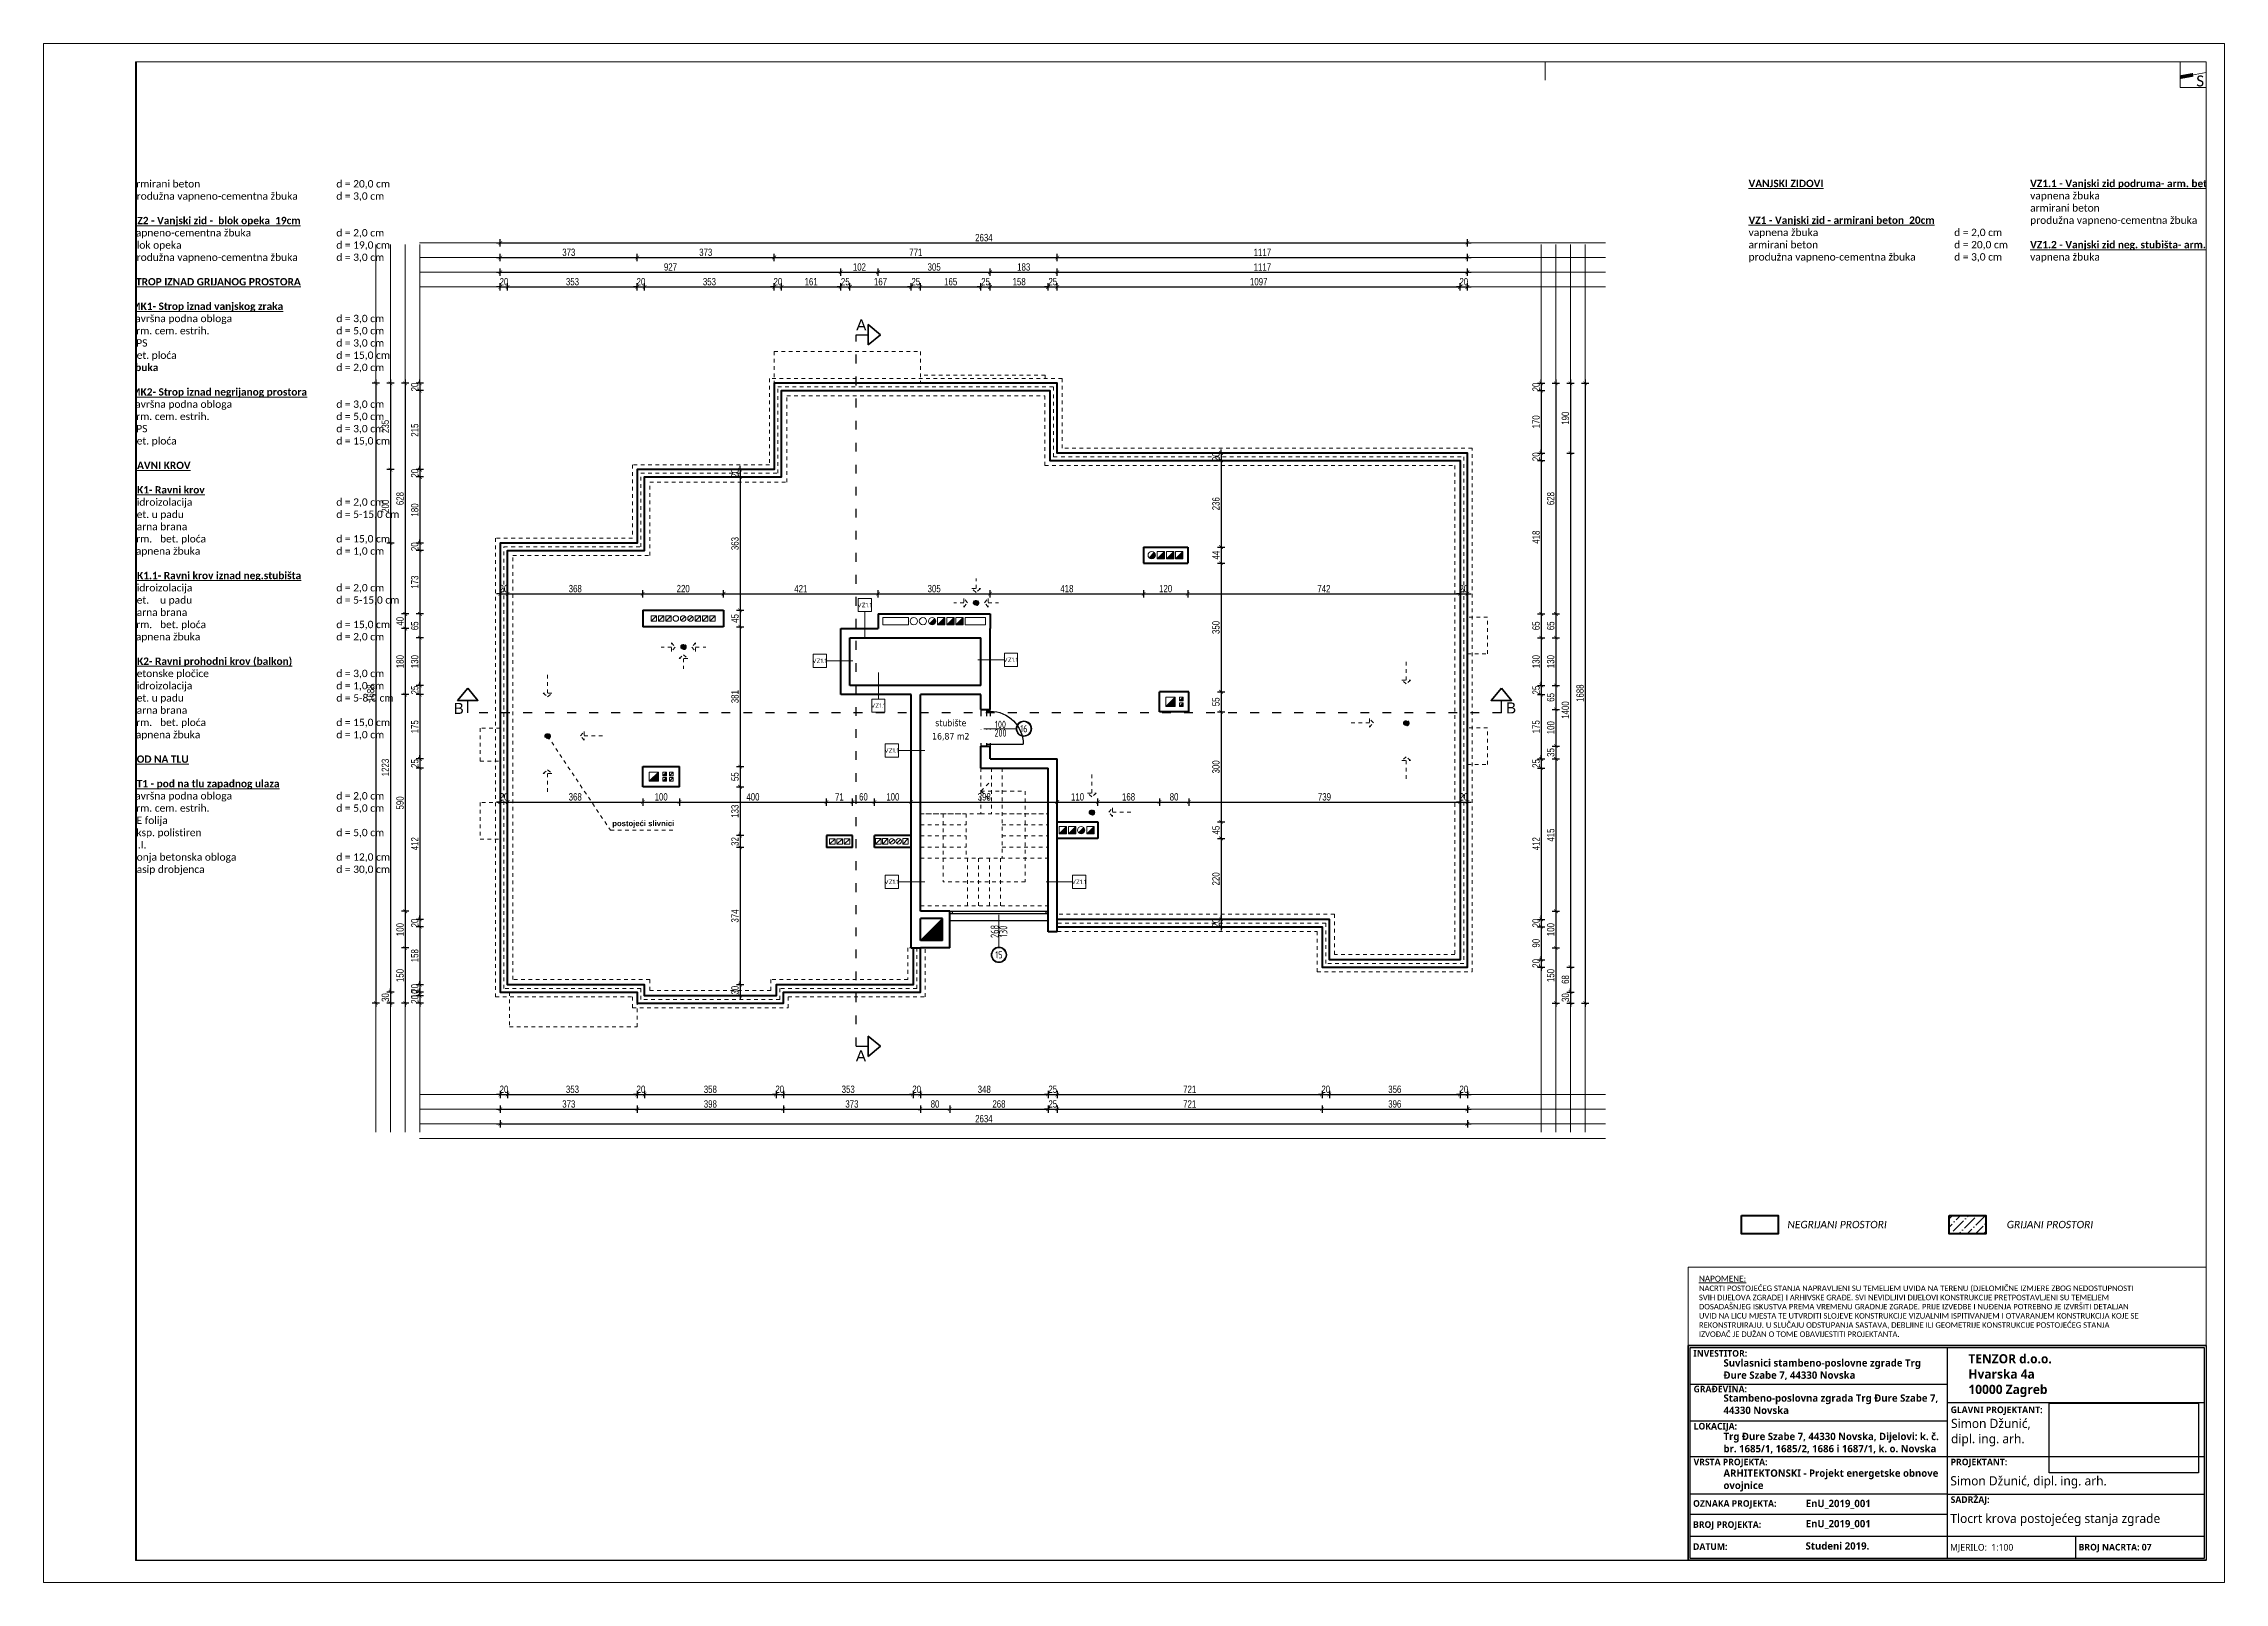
# Paper-space layout 'P. Krova_1_100' of a CAD drawing. Header units: millimetres. Extents: x -1 to 593, y 0 to 419.
# The model-space entities are those that its viewports show. They can reach past a viewport. Long polylines and large blocks are cut down to what shows.
import ezdxf
from ezdxf.enums import TextEntityAlignment as Align

# ---------------------------------------------------------------- set-up
doc = ezdxf.new("R2010")
doc.units = ezdxf.units.MM
doc.header["$PDMODE"] = 2
for name, pattern in [('ACAD_ISO03W100', [30, 12, -18]), ('HIDDEN', [0.375, 0.25, -0.125]), ('HIDDENX2', [19.05, 12.7, -6.35])]:
    doc.linetypes.add(name, pattern=pattern)
doc.layers.get('0').update_dxf_attribs({"lineweight": 0})
doc.layers.get('Defpoints').update_dxf_attribs({"color": 250, "lineweight": 0})
for name, color, linetype, lineweight in [('01-zid_nenosivi', 134, 'Continuous', 0), ('05-podgled-tanko', 144, 'HIDDEN', 0), ('07-kote', 70, 'Continuous', 9), ('09-oznaka stavke', 1, 'Continuous', 0), ('5-TX', 113, 'Continuous', 5), ('_MV', 240, 'Continuous', 0), ('_POVRŠINA', 4, 'Continuous', 5), ('_SASTAVNICA', 7, 'Continuous', 0), ('D-šrafura', 252, 'Continuous', 9), ('FIZIKA', 4, 'Continuous', 30), ('konture', 7, 'Continuous', 30), ('Kote', 1, 'Continuous', 15), ('sastavnica', 7, 'Continuous', 5), ('TP_01 - 0.50', 1, 'Continuous', 40), ('TP_07 - 0.20', 255, 'Continuous', 20)]:
    doc.layers.add(name, color=color, linetype=linetype, lineweight=lineweight)
doc.layers.add('SAST_Linija sastavnice', color=255, linetype='Continuous', plot=False)
for name, color, linetype in [('SAST_Tekst i Sastavnica', 7, 'Continuous'), ('TP_Hatch', 252, 'Continuous'), ('TP_Hidden', 8, 'HIDDENX2'), ('TP_Otvori', 8, 'Continuous'), ('TP_Otvori.block', 8, 'Continuous'), ('zidovi', 1, 'Continuous')]:
    doc.layers.add(name, color=color, linetype=linetype)
doc.styles.add('ARIAL', font='arial.ttf')
doc.styles.add('isocpeur', font='isocpeur.ttf')
doc.styles.add('OPIS', font='hrcom.shx', dxfattribs={"width": 0.8, "height": 20})
doc.styles.add('OPISI', font='swissl.ttf')
doc.styles.get("Standard").update_dxf_attribs({"font": 'arial.ttf', "height": 600})
doc.styles.add('tahoma10', font='tahoma.ttf', dxfattribs={"height": 2})
doc.styles.add('Tekst15', font='arial.ttf', dxfattribs={"height": 15})
doc.dimstyles.new('ISO-25', dxfattribs={"dimtxt": 20, "dimasz": 10, "dimexe": 10, "dimexo": 10, "dimgap": 4, "dimtad": 1, "dimdec": 0, "dimtxsty": 'OPIS', "dimblk": 'ARCHTICK', "dimcen": 10, "dimdle": 10, "dimadec": 0, "dimazin": 0, "dimtfac": 1, "dimtdec": 0, "dimtix": 1, "dimtmove": 0, "dimatfit": 3, "dimldrblk": 'ARCHTICK', "dimfxl": 10, "dimfxlon": 1, "dimarcsym": 0})
picture_1 = doc.add_image_def('image1.png', size_in_pixel=(240, 112))

psp = doc.layouts.new('P. Krova_1_100')

# ---------------------------------------------------------------- texts
at = {"color": 1, "char_height": 2, "attachment_point": 4}
for s, insert, width in [('{\\fCalibri|b0|i1|c238|p34;\\C256; NEGRIJANI PROSTORI}', (473.42, 97.53), 29.9383), ('{\\fCalibri|b0|i1|c238|p34;\\C256; GRIJANI PROSTORI}', (533.16, 97.53), 26.1293)]:
    psp.add_mtext(s, dxfattribs=dict(at, insert=insert, width=width))
at = {"layer": '_SASTAVNICA'}
for s, insert, char_height, width, attachment_point in [('{\\fCalibri|b0|i0|c238|p34;S}', (585.46, 410.54), 3, 7, 1), ('{\\fCalibri|b0|i0|c238|p34;\\LNAPOMENE: \\fCalibri|b1|i0|c238|p34;\\H0.93747x;\\l\\P\\fCalibri|b0|i0|c238|p34;NACRTI POSTOJEĆEG STANJA NAPRAVLJENI SU TEMELJEM UVIDA NA TERENU (DJELOMIČNE IZMJERE ZBOG NEDOSTUPNOSTI SVIH DIJELOVA ZGRADE) I ARHIVSKE GRAĐE. SVI NEVIDLJIVI DIJELOVI KONSTRUKCIJE PRETPOSTAVLJENI SU TEMELJEM DOSADAŠNJEG ISKUSTVA PREMA VREMENU GRADNJE ZGRADE. PRIJE IZVEDBE I NUĐENJA POTREBNO JE IZVRŠITI DETALJAN UVID NA LICU MJESTA TE UTVRDITI SLOJEVE KONSTRUKCIJE VIZUALNIM ISPITIVANJEM I OTVARANJEM KONSTRUKCIJA KOJE SE REKONSTRUIRAJU. U SLUČAJU ODSTUPANJA SASTAVA, DEBLJINE ILI GEOMETRIJE KONSTRUKCIJE POSTOJEĆEG STANJA IZVOĐAČ JE DUŽAN O TOME OBAVIJESTITI PROJEKTANTA.\\C7; }', (450.02, 75.25), 1.6, 120.2696, 4)]:
    psp.add_mtext(s, dxfattribs=dict(at, insert=insert, char_height=char_height, width=width, attachment_point=attachment_point))
at = {"layer": 'SAST_Tekst i Sastavnica', "attachment_point": 1, "style": 'OPISI'}
for s, insert, char_height, width in [('\\fSegoe UI Semibold|b0|i0;INVESTITOR:', (448.51, 63.35), 1.8, 18.3788), ('\\fSegoe UI Semibold|b0|i0|c238;GRAĐEVINA:', (448.57, 53.64), 1.8, 18.9026), ('{\\fSegoe UI Semilight|b1|i0|c238|p34;Stambeno-poslovna zgrada Trg Đure Szabe 7, 44330 Novska}', (456.71, 51.28), 2, 60.2044), ('\\fSegoe UI Semibold|b0|i0;GLAVNI PROJEKTANT:', (518.57, 47.98), 1.8, 29.1605), ('\\fSegoe UI Semibold|b0|i0;LOKACIJA:', (448.57, 43.51), 1.8, 18.9026), ('{\\fSegoe UI Semilight|b1|i0|c238|p34;Trg Đure Szabe 7, 44330 Novska, Dijelovi: k. č. br. 1685/1, 1685/2, 1686 i 1687/1, k. o. Novska}', (456.71, 40.83), 2, 60.2044), ('\\fSegoe UI Semibold|b0|i0;VRSTA PROJEKTA:', (448.57, 33.76), 1.8, 34.2514), ('\\fSegoe UI Semilight|b1|i0;ARHITEKTONSKI - Projekt energetske obnove ovojnice', (456.71, 30.83), 2, 58.8493), ('\\fSegoe UI Semibold|b0|i0;PROJEKTANT:', (518.57, 33.76), 1.8, 18.9026), ('\\fSegoe UI Semibold|b0|i0;SADRŽAJ:', (518.57, 23.51), 1.8, 18.9026), ('{\\fSegoe UI Semilight|b1|i0|c238|p34;EnU_2019_001}', (479.11, 22.57), 2, 40.0376), ('{\\fSegoe UI Semilight|b1|i0|c238|p34;EnU_2019_001}', (479.11, 17.07), 2, 40.0376), ('{\\fSegoe UI Semilight|b1|i0|c238|p34;Studeni 2019.}', (479.07, 11), 2, 40.0376)]:
    psp.add_mtext(s, dxfattribs=dict(at, insert=insert, char_height=char_height, width=width))
at = {"layer": 'SAST_Tekst i Sastavnica', "color": 1, "insert": (456.71, 60.86), "char_height": 2, "width": 60.2044, "attachment_point": 1, "style": 'OPISI'}
psp.add_mtext('{\\fSegoe UI Semilight|b1|i0|c238|p34;\\C256;Suvlasnici stambeno-poslovne zgrade Trg Đure Szabe 7, 44330 Novska}', dxfattribs=at)
at = {"layer": 'SAST_Tekst i Sastavnica', "char_height": 1.8, "attachment_point": 4, "style": 'ARIAL'}
for s, insert in [('\\fSegoe UI Semibold|b0|i0;OZNAKA PROJEKTA:', (448.42, 21.3)), ('\\fSegoe UI Semibold|b0|i0;BROJ PROJEKTA:', (448.42, 15.56)), ('\\fSegoe UI Semibold|b0|i0;DATUM:', (448.42, 9.8)), ('\\fSegoe UI Semilight|b0|i0;MJERILO:  1:100', (518.42, 9.39)), ('{\\fSegoe UI Semibold|b0|i0|c0|p34;BROJ NACRTA: \\fSegoe UI Semibold|b0|i0|c238|p34;07}', (553.42, 9.4))]:
    psp.add_mtext(s, dxfattribs=dict(at, insert=insert))
at = {"layer": 'sastavnica', "insert": (520.02, 56.39), "char_height": 2.5, "width": 54.0003, "attachment_point": 4}
psp.add_mtext('\\fSegoe UI Semibold|b1|i0;    TENZOR d.o.o.\\P    Hvarska 4a\\P    10000 Zagreb', dxfattribs=at)
at = {"layer": 'sastavnica', "char_height": 2.5, "attachment_point": 4, "style": 'ARIAL'}
for s, insert, width in [('{\\fSegoe UI Semilight|b0|i0|c238|p34;Simon Džunić, \\Pdipl. ing. arh.}', (518.68, 40.87), 47.5), ('\\fSegoe UI Semilight|b0|i0|c238;Simon Džunić, dipl. ing. arh.', (518.49, 27.32), 47.5), ('{\\fSegoe UI Semilight|b0|i0|c238|p34;Tlocrt krova postojećeg stanja zgrade }', (518.49, 17.07), 70.0559)]:
    psp.add_mtext(s, dxfattribs=dict(at, insert=insert, width=width))

msp = doc.modelspace()

# ---------------------------------------------------------------- texts
at = {"color": 1}
note = msp.add_mtext_static_columns([''] * 3, width=766.858, gutter_width=0, height=218.2, dxfattribs=dict(at, insert=(230240, -221207.6), char_height=20, attachment_point=1))
for column, words in zip([note] + note.columns.linked_columns, ['{\\fCalibri|b1|i0|c238|p34;\\L\\C256;VANJSKI ZIDOVI\\fCalibri|b0|i0|c238|p34;\\l\\P\\P\\fCalibri|b1|i0|c238|p34;\\L\\PVZ1 - Vanjski zid - armirani beton  20cm \\l\\P\\fCalibri|b0|i0|c238|p34;vapnena žbuka^I                        ^I^Id = 2,0 cm\\Parmirani beton^I^I^I^I^Id = 20,0 cm\\Pprodužna vapneno-cementna žbuka^I^Id = 3,0 cm\\fCalibri|b1|i0|c238|p34;\\L\\P\\PVZ1.1 - Vanjski zid podruma- arm. beton  20cm \\l\\P\\fCalibri|b0|i0|c238|p34;vapnena žbuka^I                        ^I^Id = 2,0 cm\\Parmirani beton^I^I^I^I^Id = 20,0 cm\\Pprodužna vapneno-cementna žbuka^I^Id = 3,0 cm\\fCalibri|b1|i0|c238|p34;\\L\\P\\PVZ1.2 - Vanjski zid neg. stubišta- arm. beton  20cm \\l\\P\\fCalibri|b0|i0|c238|p34;vapnena žbuka^I                        ^I^Id = 2,0 cm\\Parmirani beton^I^I^I^I^Id = 20,0 cm\\Pprodužna vapneno-cementna žbuka^I^Id = 3,0 cm\\fCalibri|b1|i0|c238|p34;\\L\\P\\PVZ2 - Vanjski zid -  blok opeka  19cm\\l \\L\\P\\fCalibri|b0|i0|c238|p34;\\lvapneno-cementna žbuka^I^I^Id = 2,0 cm\\Pblok opeka^I^I^I^I^I^Id = 19,0 cm\\Pprodužna vapneno-cementna žbuka^I^Id = 3,0 cm\\P\\P\\fCalibri|b1|i0|c238|p34;\\LSTROP IZNAD GRIJANOG PROSTORA\\P \\PMK1- Strop iznad vanjskog zraka\\l\\P\\fCalibri|b0|i0|c238|p34;završna podna obloga ^I^I^I^Id = 3,0 cm\\Parm. cem. estrih.^I^I^I^I^Id = 5,0 cm\\PEPS^I^I^I^I^I^I^Id = 3,0 cm\\Pbet. ploća^I^I^I^I^I^Id = 15,0 cm\\fCalibri|b1|i0|c238|p34;\\Pžbuka ^I^I^I^I^I^I\\fCalibri|b0|i0|c238|p34;d = 2,0 cm\\fCalibri|b1|i0|c238|p34;\\P\\L\\PMK2- Strop iznad negrijanog prostora\\l\\P\\fCalibri|b0|i0|c238|p34;završna podna obloga ^I^I^I^Id = 3,0 cm\\Parm. cem. estrih.^I^I^I^I^Id = 5,0 cm\\PEPS^I^I^I^I^I^I^Id = 3,0 cm\\Pbet. ploća^I^I^I^I^I^Id = 15,0 cm\\fCalibri|b1|i0|c238|p34;\\P\\P\\LRAVNI KROV\\P\\l \\P\\LRK1- Ravni krov \\P\\fCalibri|b0|i0|c238|p34;\\lhidroizolacija^I^I^I^I^Id = 2,0 cm\\Pbet. u padu^I^I^I^I^I^Id = 5-15,0 cm\\Pparna brana\\fCalibri|b1|i0|c238|p34;\\P\\fCalibri|b0|i0|c238|p34;arm.^Ibet. ploća^I^I^I^I^Id = 15,0 cm\\Pvapnena žbuka^I^I^I^I^Id = 1,0 cm\\P\\P\\fCalibri|b1|i0|c238|p34;\\LRK1.1- Ravni krov iznad neg.stubišta\\P\\fCalibri|b0|i0|c238|p34;\\lhidroizolacija^I^I^I^I^Id = 2,0 cm\\Pbet.^Iu padu^I^I^I^I^Id = 5-15,0 cm\\Pparna brana\\fCalibri|b1|i0|c238|p34;\\P\\fCalibri|b0|i0|c238|p34;arm.^Ibet. ploća^I^I^I^I^Id = 15,0 cm\\Pvapnena žbuka^I^I^I^I^Id = 2,0 cm\\fCalibri|b1|i0|c238|p34;\\P\\P\\LRK2- Ravni prohodni krov (balkon)\\P\\fCalibri|b0|i0|c238|p34;\\lbetonske pločice^I\\fCalibri|b1|i0|c238|p34;^I^I^I^I\\fCalibri|b0|i0|c238|p34;d = 3,0 cm\\fCalibri|b1|i0|c238|p34;\\P\\fCalibri|b0|i0|c238|p34;hidroizolacija^I^I^I^I^Id = 1,0 cm\\Pbet. u padu^I^I^I^I^I^Id = 5-8,0 cm\\Pparna brana\\fCalibri|b1|i0|c238|p34;\\P\\fCalibri|b0|i0|c238|p34;arm.^Ibet. ploća^I^I^I^I^Id = 15,0 cm\\Pvapnena žbuka^I^I^I^I^Id = 1,0 cm\\fCalibri|b1|i0|c238|p34;\\P\\P\\LPOD NA TLU\\P\\l\\P\\LPT1 - pod na tlu zapadnog ulaza\\P\\fCalibri|b0|i0|c238|p34;\\lzavršna podna obloga ^I^I^I^Id = 2,0 cm\\Parm. cem. estrih.^I^I^I^I^Id = 5,0 cm\\PPE folija\\Peksp. polistiren ^I^I^I^I^Id = 5,0 cm\\PH.I.\\Pdonja betonska obloga ^I^I^I^Id = 12,0 cm\\Pnasip drobjenca^I^I^I^I^Id = 30,0 cm\\P\\P}', '', '']):
    column.text = words
note = msp.add_mtext_static_columns([''] * 3, width=766.858, gutter_width=0, height=218.2, dxfattribs=dict(at, insert=(236180, -221206.6), char_height=20, attachment_point=1))
for column, words in zip([note] + note.columns.linked_columns, ['{\\fCalibri|b1|i0|c238|p34;\\L\\C256;VANJSKI ZIDOVI\\fCalibri|b0|i0|c238|p34;\\l\\P\\P\\fCalibri|b1|i0|c238|p34;\\L\\PVZ1 - Vanjski zid - armirani beton  20cm \\l\\P\\fCalibri|b0|i0|c238|p34;vapnena žbuka^I                        ^I^Id = 2,0 cm\\Parmirani beton^I^I^I^I^Id = 20,0 cm\\Pprodužna vapneno-cementna žbuka^I^Id = 3,0 cm\\fCalibri|b1|i0|c238|p34;\\L\\P\\PVZ1.1 - Vanjski zid podruma- arm. beton  20cm \\l\\P\\fCalibri|b0|i0|c238|p34;vapnena žbuka^I                        ^I^Id = 2,0 cm\\Parmirani beton^I^I^I^I^Id = 20,0 cm\\Pprodužna vapneno-cementna žbuka^I^Id = 3,0 cm\\fCalibri|b1|i0|c238|p34;\\L\\P\\PVZ1.2 - Vanjski zid neg. stubišta- arm. beton  20cm \\l\\P\\fCalibri|b0|i0|c238|p34;vapnena žbuka^I                        ^I^Id = 2,0 cm\\Parmirani beton^I^I^I^I^Id = 20,0 cm\\Pprodužna vapneno-cementna žbuka^I^Id = 3,0 cm\\fCalibri|b1|i0|c238|p34;\\L\\P\\PVZ2 - Vanjski zid -  blok opeka  19cm\\l \\L\\P\\fCalibri|b0|i0|c238|p34;\\lvapneno-cementna žbuka^I^I^Id = 2,0 cm\\Pblok opeka^I^I^I^I^I^Id = 19,0 cm\\Pprodužna vapneno-cementna žbuka^I^Id = 3,0 cm\\P\\P\\fCalibri|b1|i0|c238|p34;\\LSTROP IZNAD GRIJANOG PROSTORA\\P \\PMK1- Strop iznad vanjskog zraka\\l\\P\\fCalibri|b0|i0|c238|p34;završna podna obloga ^I^I^I^Id = 3,0 cm\\Parm. cem. estrih.^I^I^I^I^Id = 5,0 cm\\PEPS^I^I^I^I^I^I^Id = 3,0 cm\\Pbet. ploća^I^I^I^I^I^Id = 15,0 cm\\fCalibri|b1|i0|c238|p34;\\Pžbuka ^I^I^I^I^I^I\\fCalibri|b0|i0|c238|p34;d = 2,0 cm\\fCalibri|b1|i0|c238|p34;\\P\\L\\PMK2- Strop iznad negrijanog prostora\\l\\P\\fCalibri|b0|i0|c238|p34;završna podna obloga ^I^I^I^Id = 3,0 cm\\Parm. cem. estrih.^I^I^I^I^Id = 5,0 cm\\PEPS^I^I^I^I^I^I^Id = 3,0 cm\\Pbet. ploća^I^I^I^I^I^Id = 15,0 cm\\fCalibri|b1|i0|c238|p34;\\P\\P\\LRAVNI KROV\\P\\l \\P\\LRK1- Ravni krov \\P\\fCalibri|b0|i0|c238|p34;\\lhidroizolacija^I^I^I^I^Id = 2,0 cm\\Pbet. u padu^I^I^I^I^I^Id = 5-15,0 cm\\Pparna brana\\fCalibri|b1|i0|c238|p34;\\P\\fCalibri|b0|i0|c238|p34;arm.^Ibet. ploća^I^I^I^I^Id = 15,0 cm\\Pvapnena žbuka^I^I^I^I^Id = 1,0 cm\\P\\P\\fCalibri|b1|i0|c238|p34;\\LRK1.1- Ravni krov iznad neg.stubišta\\P\\fCalibri|b0|i0|c238|p34;\\lhidroizolacija^I^I^I^I^Id = 2,0 cm\\Pbet.^Iu padu^I^I^I^I^Id = 5-15,0 cm\\Pparna brana\\fCalibri|b1|i0|c238|p34;\\P\\fCalibri|b0|i0|c238|p34;arm.^Ibet. ploća^I^I^I^I^Id = 15,0 cm\\Pvapnena žbuka^I^I^I^I^Id = 2,0 cm\\fCalibri|b1|i0|c238|p34;\\P\\P\\LRK2- Ravni prohodni krov (balkon)\\P\\fCalibri|b0|i0|c238|p34;\\lbetonske pločice^I\\fCalibri|b1|i0|c238|p34;^I^I^I^I\\fCalibri|b0|i0|c238|p34;d = 3,0 cm\\fCalibri|b1|i0|c238|p34;\\P\\fCalibri|b0|i0|c238|p34;hidroizolacija^I^I^I^I^Id = 1,0 cm\\Pbet. u padu^I^I^I^I^I^Id = 5-8,0 cm\\Pparna brana\\fCalibri|b1|i0|c238|p34;\\P\\fCalibri|b0|i0|c238|p34;arm.^Ibet. ploća^I^I^I^I^Id = 15,0 cm\\Pvapnena žbuka^I^I^I^I^Id = 1,0 cm\\fCalibri|b1|i0|c238|p34;\\P\\P\\LPOD NA TLU\\P\\l\\P\\LPT1 - pod na tlu zapadnog ulaza\\P\\fCalibri|b0|i0|c238|p34;\\lzavršna podna obloga ^I^I^I^Id = 2,0 cm\\Parm. cem. estrih.^I^I^I^I^Id = 5,0 cm\\PPE folija\\Peksp. polistiren ^I^I^I^I^Id = 5,0 cm\\PH.I.\\Pdonja betonska obloga ^I^I^I^Id = 12,0 cm\\Pnasip drobjenca^I^I^I^I^Id = 30,0 cm\\P\\P}', '', '']):
    column.text = words
at = {"layer": '05-podgled-tanko', "insert": (233085.3, -222952.2), "char_height": 15, "attachment_point": 1, "style": 'tahoma10'}
msp.add_mtext_dynamic_manual_height_columns('{\\fArial|b1|i0|c238|p34;postojeći slivnici  }', width=728.147, gutter_width=10, heights=[0], dxfattribs=at).dxf.unprotected_set("ltscale", 0)
at = {"layer": 'Kote', "char_height": 30, "width": 9972.386, "attachment_point": 1, "style": 'Tekst15'}
for s, insert in [('\\A1;A', (233749.5, -221587.1)), ('\\A1;B', (232653.1, -222631.5)), ('\\A1;B', (235519.1, -222630.1)), ('\\A1;A', (233748.6, -223578.1))]:
    msp.add_mtext(s, dxfattribs=dict(at, insert=insert))

# ---------------------------------------------------------------- blocks, each defined once
blk = doc.blocks.new('*U656')
at = {"layer": 'TP_Otvori'}
for p, q in [((5, 0), (5, 90)), ((5, 0), (0, 0)), ((95, 0), (5, 0)), ((5, -10), (5, 0)), ((95, -10), (95, 0)), ((95, 0), (100, 0)), ((100, -10), (0, -10))]:
    blk.add_line(p, q, dxfattribs=at)
blk.add_arc((5, 0), 90, 0.00001, 90.00001, dxfattribs=at)
blk = doc.blocks.new('_ArchTick')
at = {"color": 0, "linetype": 'ByBlock', "lineweight": 0, "const_width": 0.15}
blk.add_lwpolyline([(-0.5, -0.5), (0.5, 0.5)], dxfattribs=at)
blk = doc.blocks.new('*D1564')
at = {"layer": '07-kote', "color": 0, "linetype": 'ByBlock', "lineweight": -2, "ltscale": 5, "transparency": 16777216}
for p, q in [((232780.4, -221498.2), (232770.4, -221498.2)), ((232780.4, -221508.2), (232780.4, -221488.2)), ((232780.4, -221498.2), (232800.4, -221498.2)), ((232800.4, -221508.2), (232800.4, -221488.2)), ((232800.4, -221498.2), (232810.4, -221498.2))]:
    blk.add_line(p, q, dxfattribs=at)
at = {"layer": 'Defpoints', "color": 0, "linetype": 'ByBlock', "ltscale": 5, "transparency": 16777216}
for p in [(232800.4, -221498.2), (232780.4, -222196), (232800.4, -222216)]:
    blk.add_point(p, dxfattribs=at)
at = {"layer": '07-kote', "color": 0, "linetype": 'ByBlock', "lineweight": -2, "ltscale": 5, "transparency": 16777216, "xscale": 10, "yscale": 10, "zscale": 10}
blk.add_blockref('_ArchTick', (232780.4, -221498.2), dxfattribs=at)
at = {"layer": '07-kote', "color": 0, "linetype": 'ByBlock', "lineweight": -2, "ltscale": 5, "transparency": 16777216, "xscale": 10, "yscale": 10, "zscale": 10, "rotation": 180}
blk.add_blockref('_ArchTick', (232800.4, -221498.2), dxfattribs=at)
at = {"layer": '07-kote', "color": 0, "linetype": 'ByBlock', "ltscale": 5, "transparency": 16777216, "insert": (232790.4, -221484.2), "char_height": 20, "attachment_point": 5, "style": 'OPIS'}
blk.add_mtext('20', dxfattribs=at)
blk = doc.blocks.new('*D1565')
at = {"layer": '07-kote', "color": 0, "linetype": 'ByBlock', "lineweight": -2, "ltscale": 5, "transparency": 16777216}
for p, q in [((232790.4, -221498.2), (233163.4, -221498.2)), ((232800.4, -221508.2), (232800.4, -221488.2)), ((233153.4, -221508.2), (233153.4, -221488.2))]:
    blk.add_line(p, q, dxfattribs=at)
at = {"layer": 'Defpoints', "color": 0, "linetype": 'ByBlock', "ltscale": 5, "transparency": 16777216}
for p in [(233153.4, -221498.2), (233153.4, -221996), (232800.4, -222216)]:
    blk.add_point(p, dxfattribs=at)
at = {"layer": '07-kote', "color": 0, "linetype": 'ByBlock', "lineweight": -2, "ltscale": 5, "transparency": 16777216, "xscale": 10, "yscale": 10, "zscale": 10, "rotation": 180}
blk.add_blockref('_ArchTick', (232800.4, -221498.2), dxfattribs=at)
at = {"layer": '07-kote', "color": 0, "linetype": 'ByBlock', "lineweight": -2, "ltscale": 5, "transparency": 16777216, "xscale": 10, "yscale": 10, "zscale": 10}
blk.add_blockref('_ArchTick', (233153.4, -221498.2), dxfattribs=at)
at = {"layer": '07-kote', "color": 0, "linetype": 'ByBlock', "ltscale": 5, "transparency": 16777216, "insert": (232976.9, -221484.2), "char_height": 20, "attachment_point": 5, "style": 'OPIS'}
blk.add_mtext('353', dxfattribs=at)
blk = doc.blocks.new('*D1566')
at = {"layer": '07-kote', "color": 0, "linetype": 'ByBlock', "lineweight": -2, "ltscale": 5, "transparency": 16777216}
for p, q in [((233153.4, -221498.2), (233143.4, -221498.2)), ((233153.4, -221508.2), (233153.4, -221488.2)), ((233153.4, -221498.2), (233173.4, -221498.2)), ((233173.4, -221508.2), (233173.4, -221488.2)), ((233173.4, -221498.2), (233183.4, -221498.2))]:
    blk.add_line(p, q, dxfattribs=at)
at = {"layer": 'Defpoints', "color": 0, "linetype": 'ByBlock', "ltscale": 5, "transparency": 16777216}
for p in [(233173.4, -221498.2), (233153.4, -221996), (233173.4, -222016)]:
    blk.add_point(p, dxfattribs=at)
at = {"layer": '07-kote', "color": 0, "linetype": 'ByBlock', "lineweight": -2, "ltscale": 5, "transparency": 16777216, "xscale": 10, "yscale": 10, "zscale": 10}
blk.add_blockref('_ArchTick', (233153.4, -221498.2), dxfattribs=at)
at = {"layer": '07-kote', "color": 0, "linetype": 'ByBlock', "lineweight": -2, "ltscale": 5, "transparency": 16777216, "xscale": 10, "yscale": 10, "zscale": 10, "rotation": 180}
blk.add_blockref('_ArchTick', (233173.4, -221498.2), dxfattribs=at)
at = {"layer": '07-kote', "color": 0, "linetype": 'ByBlock', "ltscale": 5, "transparency": 16777216, "insert": (233163.4, -221484.2), "char_height": 20, "attachment_point": 5, "style": 'OPIS'}
blk.add_mtext('20', dxfattribs=at)
blk = doc.blocks.new('*D1567')
at = {"layer": '07-kote', "color": 0, "linetype": 'ByBlock', "lineweight": -2, "ltscale": 5, "transparency": 16777216}
for p, q in [((233163.4, -221498.2), (233536.4, -221498.2)), ((233173.4, -221508.2), (233173.4, -221488.2)), ((233526.4, -221508.2), (233526.4, -221488.2))]:
    blk.add_line(p, q, dxfattribs=at)
at = {"layer": 'Defpoints', "color": 0, "linetype": 'ByBlock', "ltscale": 5, "transparency": 16777216}
for p in [(233526.4, -221498.2), (233526.4, -221996), (233173.4, -222016)]:
    blk.add_point(p, dxfattribs=at)
at = {"layer": '07-kote', "color": 0, "linetype": 'ByBlock', "lineweight": -2, "ltscale": 5, "transparency": 16777216, "xscale": 10, "yscale": 10, "zscale": 10, "rotation": 180}
blk.add_blockref('_ArchTick', (233173.4, -221498.2), dxfattribs=at)
at = {"layer": '07-kote', "color": 0, "linetype": 'ByBlock', "lineweight": -2, "ltscale": 5, "transparency": 16777216, "xscale": 10, "yscale": 10, "zscale": 10}
blk.add_blockref('_ArchTick', (233526.4, -221498.2), dxfattribs=at)
at = {"layer": '07-kote', "color": 0, "linetype": 'ByBlock', "ltscale": 5, "transparency": 16777216, "insert": (233349.9, -221484.2), "char_height": 20, "attachment_point": 5, "style": 'OPIS'}
blk.add_mtext('353', dxfattribs=at)
blk = doc.blocks.new('*D1568')
at = {"layer": '07-kote', "color": 0, "linetype": 'ByBlock', "lineweight": -2, "ltscale": 5, "transparency": 16777216}
for p, q in [((233526.4, -221498.2), (233516.4, -221498.2)), ((233526.4, -221508.2), (233526.4, -221488.2)), ((233526.4, -221498.2), (233546.4, -221498.2)), ((233546.4, -221508.2), (233546.4, -221488.2)), ((233546.4, -221498.2), (233556.4, -221498.2))]:
    blk.add_line(p, q, dxfattribs=at)
at = {"layer": 'Defpoints', "color": 0, "linetype": 'ByBlock', "ltscale": 5, "transparency": 16777216}
for p in [(233546.4, -221498.2), (233526.4, -221996), (233546.4, -222016)]:
    blk.add_point(p, dxfattribs=at)
at = {"layer": '07-kote', "color": 0, "linetype": 'ByBlock', "lineweight": -2, "ltscale": 5, "transparency": 16777216, "xscale": 10, "yscale": 10, "zscale": 10}
blk.add_blockref('_ArchTick', (233526.4, -221498.2), dxfattribs=at)
at = {"layer": '07-kote', "color": 0, "linetype": 'ByBlock', "lineweight": -2, "ltscale": 5, "transparency": 16777216, "xscale": 10, "yscale": 10, "zscale": 10, "rotation": 180}
blk.add_blockref('_ArchTick', (233546.4, -221498.2), dxfattribs=at)
at = {"layer": '07-kote', "color": 0, "linetype": 'ByBlock', "ltscale": 5, "transparency": 16777216, "insert": (233536.4, -221484.2), "char_height": 20, "attachment_point": 5, "style": 'OPIS'}
blk.add_mtext('20', dxfattribs=at)
blk = doc.blocks.new('*D1569')
at = {"layer": '07-kote', "color": 0, "linetype": 'ByBlock', "lineweight": -2, "ltscale": 5, "transparency": 16777216}
for p, q in [((233536.4, -221498.2), (233717.4, -221498.2)), ((233546.4, -221508.2), (233546.4, -221488.2)), ((233707.4, -221508.2), (233707.4, -221488.2))]:
    blk.add_line(p, q, dxfattribs=at)
at = {"layer": 'Defpoints', "color": 0, "linetype": 'ByBlock', "ltscale": 5, "transparency": 16777216}
for p in [(233707.4, -221498.2), (233546.4, -222016), (233707.4, -222429)]:
    blk.add_point(p, dxfattribs=at)
at = {"layer": '07-kote', "color": 0, "linetype": 'ByBlock', "lineweight": -2, "ltscale": 5, "transparency": 16777216, "xscale": 10, "yscale": 10, "zscale": 10, "rotation": 180}
blk.add_blockref('_ArchTick', (233546.4, -221498.2), dxfattribs=at)
at = {"layer": '07-kote', "color": 0, "linetype": 'ByBlock', "lineweight": -2, "ltscale": 5, "transparency": 16777216, "xscale": 10, "yscale": 10, "zscale": 10}
blk.add_blockref('_ArchTick', (233707.4, -221498.2), dxfattribs=at)
at = {"layer": '07-kote', "color": 0, "linetype": 'ByBlock', "ltscale": 5, "transparency": 16777216, "insert": (233626.9, -221484.2), "char_height": 20, "attachment_point": 5, "style": 'OPIS'}
blk.add_mtext('161', dxfattribs=at)
blk = doc.blocks.new('*D1570')
at = {"layer": '07-kote', "color": 0, "linetype": 'ByBlock', "lineweight": -2, "ltscale": 5, "transparency": 16777216}
for p, q in [((233707.4, -221498.2), (233697.4, -221498.2)), ((233707.4, -221508.2), (233707.4, -221488.2)), ((233707.4, -221498.2), (233732.4, -221498.2)), ((233732.4, -221508.2), (233732.4, -221488.2)), ((233732.4, -221498.2), (233742.4, -221498.2))]:
    blk.add_line(p, q, dxfattribs=at)
at = {"layer": 'Defpoints', "color": 0, "linetype": 'ByBlock', "ltscale": 5, "transparency": 16777216}
for p in [(233732.4, -221498.2), (233707.4, -222429), (233732.4, -222454)]:
    blk.add_point(p, dxfattribs=at)
at = {"layer": '07-kote', "color": 0, "linetype": 'ByBlock', "lineweight": -2, "ltscale": 5, "transparency": 16777216, "xscale": 10, "yscale": 10, "zscale": 10}
blk.add_blockref('_ArchTick', (233707.4, -221498.2), dxfattribs=at)
at = {"layer": '07-kote', "color": 0, "linetype": 'ByBlock', "lineweight": -2, "ltscale": 5, "transparency": 16777216, "xscale": 10, "yscale": 10, "zscale": 10, "rotation": 180}
blk.add_blockref('_ArchTick', (233732.4, -221498.2), dxfattribs=at)
at = {"layer": '07-kote', "color": 0, "linetype": 'ByBlock', "ltscale": 5, "transparency": 16777216, "insert": (233719.9, -221484.2), "char_height": 20, "attachment_point": 5, "style": 'OPIS'}
blk.add_mtext('25', dxfattribs=at)
blk = doc.blocks.new('*D1571')
at = {"layer": '07-kote', "color": 0, "linetype": 'ByBlock', "lineweight": -2, "ltscale": 5, "transparency": 16777216}
for p, q in [((233722.4, -221498.2), (233909.4, -221498.2)), ((233732.4, -221508.2), (233732.4, -221488.2)), ((233899.4, -221508.2), (233899.4, -221488.2))]:
    blk.add_line(p, q, dxfattribs=at)
at = {"layer": 'Defpoints', "color": 0, "linetype": 'ByBlock', "ltscale": 5, "transparency": 16777216}
for p in [(233899.4, -221498.2), (233732.4, -222454), (233899.4, -222609)]:
    blk.add_point(p, dxfattribs=at)
at = {"layer": '07-kote', "color": 0, "linetype": 'ByBlock', "lineweight": -2, "ltscale": 5, "transparency": 16777216, "xscale": 10, "yscale": 10, "zscale": 10, "rotation": 180}
blk.add_blockref('_ArchTick', (233732.4, -221498.2), dxfattribs=at)
at = {"layer": '07-kote', "color": 0, "linetype": 'ByBlock', "lineweight": -2, "ltscale": 5, "transparency": 16777216, "xscale": 10, "yscale": 10, "zscale": 10}
blk.add_blockref('_ArchTick', (233899.4, -221498.2), dxfattribs=at)
at = {"layer": '07-kote', "color": 0, "linetype": 'ByBlock', "ltscale": 5, "transparency": 16777216, "insert": (233815.9, -221484.2), "char_height": 20, "attachment_point": 5, "style": 'OPIS'}
blk.add_mtext('167', dxfattribs=at)
blk = doc.blocks.new('*D1572')
at = {"layer": '07-kote', "color": 0, "linetype": 'ByBlock', "lineweight": -2, "ltscale": 5, "transparency": 16777216}
for p, q in [((233899.4, -221498.2), (233889.4, -221498.2)), ((233899.4, -221508.2), (233899.4, -221488.2)), ((233899.4, -221498.2), (233924.4, -221498.2)), ((233924.4, -221508.2), (233924.4, -221488.2)), ((233924.4, -221498.2), (233934.4, -221498.2))]:
    blk.add_line(p, q, dxfattribs=at)
at = {"layer": 'Defpoints', "color": 0, "linetype": 'ByBlock', "ltscale": 5, "transparency": 16777216}
for p in [(233924.4, -221498.2), (233899.4, -222609), (233924.4, -222609)]:
    blk.add_point(p, dxfattribs=at)
at = {"layer": '07-kote', "color": 0, "linetype": 'ByBlock', "lineweight": -2, "ltscale": 5, "transparency": 16777216, "xscale": 10, "yscale": 10, "zscale": 10}
blk.add_blockref('_ArchTick', (233899.4, -221498.2), dxfattribs=at)
at = {"layer": '07-kote', "color": 0, "linetype": 'ByBlock', "lineweight": -2, "ltscale": 5, "transparency": 16777216, "xscale": 10, "yscale": 10, "zscale": 10, "rotation": 180}
blk.add_blockref('_ArchTick', (233924.4, -221498.2), dxfattribs=at)
at = {"layer": '07-kote', "color": 0, "linetype": 'ByBlock', "ltscale": 5, "transparency": 16777216, "insert": (233911.9, -221484.2), "char_height": 20, "attachment_point": 5, "style": 'OPIS'}
blk.add_mtext('25', dxfattribs=at)
blk = doc.blocks.new('*D1573')
at = {"layer": '07-kote', "color": 0, "linetype": 'ByBlock', "lineweight": -2, "ltscale": 5, "transparency": 16777216}
for p, q in [((233914.4, -221498.2), (234099.4, -221498.2)), ((233924.4, -221508.2), (233924.4, -221488.2)), ((234089.4, -221508.2), (234089.4, -221488.2))]:
    blk.add_line(p, q, dxfattribs=at)
at = {"layer": 'Defpoints', "color": 0, "linetype": 'ByBlock', "ltscale": 5, "transparency": 16777216}
for p in [(234089.4, -221498.2), (234089.4, -222584), (233924.4, -222609)]:
    blk.add_point(p, dxfattribs=at)
at = {"layer": '07-kote', "color": 0, "linetype": 'ByBlock', "lineweight": -2, "ltscale": 5, "transparency": 16777216, "xscale": 10, "yscale": 10, "zscale": 10, "rotation": 180}
blk.add_blockref('_ArchTick', (233924.4, -221498.2), dxfattribs=at)
at = {"layer": '07-kote', "color": 0, "linetype": 'ByBlock', "lineweight": -2, "ltscale": 5, "transparency": 16777216, "xscale": 10, "yscale": 10, "zscale": 10}
blk.add_blockref('_ArchTick', (234089.4, -221498.2), dxfattribs=at)
at = {"layer": '07-kote', "color": 0, "linetype": 'ByBlock', "ltscale": 5, "transparency": 16777216, "insert": (234006.9, -221484.2), "char_height": 20, "attachment_point": 5, "style": 'OPIS'}
blk.add_mtext('165', dxfattribs=at)
blk = doc.blocks.new('*D1574')
at = {"layer": '07-kote', "color": 0, "linetype": 'ByBlock', "lineweight": -2, "ltscale": 5, "transparency": 16777216}
for p, q in [((234089.4, -221498.2), (234079.4, -221498.2)), ((234089.4, -221508.2), (234089.4, -221488.2)), ((234089.4, -221498.2), (234114.4, -221498.2)), ((234114.4, -221508.2), (234114.4, -221488.2)), ((234114.4, -221498.2), (234124.4, -221498.2))]:
    blk.add_line(p, q, dxfattribs=at)
at = {"layer": 'Defpoints', "color": 0, "linetype": 'ByBlock', "ltscale": 5, "transparency": 16777216}
for p in [(234114.4, -221498.2), (234089.4, -222584), (234114.4, -222649)]:
    blk.add_point(p, dxfattribs=at)
at = {"layer": '07-kote', "color": 0, "linetype": 'ByBlock', "lineweight": -2, "ltscale": 5, "transparency": 16777216, "xscale": 10, "yscale": 10, "zscale": 10}
blk.add_blockref('_ArchTick', (234089.4, -221498.2), dxfattribs=at)
at = {"layer": '07-kote', "color": 0, "linetype": 'ByBlock', "lineweight": -2, "ltscale": 5, "transparency": 16777216, "xscale": 10, "yscale": 10, "zscale": 10, "rotation": 180}
blk.add_blockref('_ArchTick', (234114.4, -221498.2), dxfattribs=at)
at = {"layer": '07-kote', "color": 0, "linetype": 'ByBlock', "ltscale": 5, "transparency": 16777216, "insert": (234101.9, -221484.2), "char_height": 20, "attachment_point": 5, "style": 'OPIS'}
blk.add_mtext('25', dxfattribs=at)
blk = doc.blocks.new('*D1575')
at = {"layer": '07-kote', "color": 0, "linetype": 'ByBlock', "lineweight": -2, "ltscale": 5, "transparency": 16777216}
for p, q in [((234104.4, -221498.2), (234282.4, -221498.2)), ((234114.4, -221508.2), (234114.4, -221488.2)), ((234272.4, -221508.2), (234272.4, -221488.2))]:
    blk.add_line(p, q, dxfattribs=at)
at = {"layer": 'Defpoints', "color": 0, "linetype": 'ByBlock', "ltscale": 5, "transparency": 16777216}
for p in [(234272.4, -221498.2), (234114.4, -222649), (234272.4, -222809)]:
    blk.add_point(p, dxfattribs=at)
at = {"layer": '07-kote', "color": 0, "linetype": 'ByBlock', "lineweight": -2, "ltscale": 5, "transparency": 16777216, "xscale": 10, "yscale": 10, "zscale": 10, "rotation": 180}
blk.add_blockref('_ArchTick', (234114.4, -221498.2), dxfattribs=at)
at = {"layer": '07-kote', "color": 0, "linetype": 'ByBlock', "lineweight": -2, "ltscale": 5, "transparency": 16777216, "xscale": 10, "yscale": 10, "zscale": 10}
blk.add_blockref('_ArchTick', (234272.4, -221498.2), dxfattribs=at)
at = {"layer": '07-kote', "color": 0, "linetype": 'ByBlock', "ltscale": 5, "transparency": 16777216, "insert": (234193.4, -221484.2), "char_height": 20, "attachment_point": 5, "style": 'OPIS'}
blk.add_mtext('158', dxfattribs=at)
blk = doc.blocks.new('*D1576')
at = {"layer": '07-kote', "color": 0, "linetype": 'ByBlock', "lineweight": -2, "ltscale": 5, "transparency": 16777216}
for p, q in [((234272.4, -221498.2), (234262.4, -221498.2)), ((234272.4, -221508.2), (234272.4, -221488.2)), ((234272.4, -221498.2), (234297.4, -221498.2)), ((234297.4, -221508.2), (234297.4, -221488.2)), ((234297.4, -221498.2), (234307.4, -221498.2))]:
    blk.add_line(p, q, dxfattribs=at)
at = {"layer": 'Defpoints', "color": 0, "linetype": 'ByBlock', "ltscale": 5, "transparency": 16777216}
for p in [(234297.4, -221498.2), (234272.4, -222809), (234297.4, -222809)]:
    blk.add_point(p, dxfattribs=at)
at = {"layer": '07-kote', "color": 0, "linetype": 'ByBlock', "lineweight": -2, "ltscale": 5, "transparency": 16777216, "xscale": 10, "yscale": 10, "zscale": 10}
blk.add_blockref('_ArchTick', (234272.4, -221498.2), dxfattribs=at)
at = {"layer": '07-kote', "color": 0, "linetype": 'ByBlock', "lineweight": -2, "ltscale": 5, "transparency": 16777216, "xscale": 10, "yscale": 10, "zscale": 10, "rotation": 180}
blk.add_blockref('_ArchTick', (234297.4, -221498.2), dxfattribs=at)
at = {"layer": '07-kote', "color": 0, "linetype": 'ByBlock', "ltscale": 5, "transparency": 16777216, "insert": (234284.9, -221484.2), "char_height": 20, "attachment_point": 5, "style": 'OPIS'}
blk.add_mtext('25', dxfattribs=at)
blk = doc.blocks.new('*D1577')
at = {"layer": '07-kote', "color": 0, "linetype": 'ByBlock', "lineweight": -2, "ltscale": 5, "transparency": 16777216}
for p, q in [((234287.4, -221498.2), (235404.4, -221498.2)), ((234297.4, -221508.2), (234297.4, -221488.2)), ((235394.4, -221508.2), (235394.4, -221488.2))]:
    blk.add_line(p, q, dxfattribs=at)
at = {"layer": 'Defpoints', "color": 0, "linetype": 'ByBlock', "ltscale": 5, "transparency": 16777216}
for p in [(235394.4, -221498.2), (235394.4, -221971), (234297.4, -222809)]:
    blk.add_point(p, dxfattribs=at)
at = {"layer": '07-kote', "color": 0, "linetype": 'ByBlock', "lineweight": -2, "ltscale": 5, "transparency": 16777216, "xscale": 10, "yscale": 10, "zscale": 10, "rotation": 180}
blk.add_blockref('_ArchTick', (234297.4, -221498.2), dxfattribs=at)
at = {"layer": '07-kote', "color": 0, "linetype": 'ByBlock', "lineweight": -2, "ltscale": 5, "transparency": 16777216, "xscale": 10, "yscale": 10, "zscale": 10}
blk.add_blockref('_ArchTick', (235394.4, -221498.2), dxfattribs=at)
at = {"layer": '07-kote', "color": 0, "linetype": 'ByBlock', "ltscale": 5, "transparency": 16777216, "insert": (234845.9, -221484.2), "char_height": 20, "attachment_point": 5, "style": 'OPIS'}
blk.add_mtext('1097', dxfattribs=at)
blk = doc.blocks.new('*D1578')
at = {"layer": '07-kote', "color": 0, "linetype": 'ByBlock', "lineweight": -2, "ltscale": 5, "transparency": 16777216}
for p, q in [((235394.4, -221498.2), (235384.4, -221498.2)), ((235394.4, -221508.2), (235394.4, -221488.2)), ((235394.4, -221498.2), (235414.4, -221498.2)), ((235414.4, -221508.2), (235414.4, -221488.2)), ((235414.4, -221498.2), (235424.4, -221498.2))]:
    blk.add_line(p, q, dxfattribs=at)
at = {"layer": 'Defpoints', "color": 0, "linetype": 'ByBlock', "ltscale": 5, "transparency": 16777216}
for p in [(235414.4, -221498.2), (235394.4, -221971), (235414.4, -221951)]:
    blk.add_point(p, dxfattribs=at)
at = {"layer": '07-kote', "color": 0, "linetype": 'ByBlock', "lineweight": -2, "ltscale": 5, "transparency": 16777216, "xscale": 10, "yscale": 10, "zscale": 10}
blk.add_blockref('_ArchTick', (235394.4, -221498.2), dxfattribs=at)
at = {"layer": '07-kote', "color": 0, "linetype": 'ByBlock', "lineweight": -2, "ltscale": 5, "transparency": 16777216, "xscale": 10, "yscale": 10, "zscale": 10, "rotation": 180}
blk.add_blockref('_ArchTick', (235414.4, -221498.2), dxfattribs=at)
at = {"layer": '07-kote', "color": 0, "linetype": 'ByBlock', "ltscale": 5, "transparency": 16777216, "insert": (235404.4, -221484.2), "char_height": 20, "attachment_point": 5, "style": 'OPIS'}
blk.add_mtext('20', dxfattribs=at)
blk = doc.blocks.new('*D1579')
at = {"layer": '07-kote', "color": 0, "linetype": 'ByBlock', "lineweight": -2, "ltscale": 5, "transparency": 16777216}
for p, q in [((232571.4, -221761), (232551.4, -221761)), ((232561.4, -221761), (232561.4, -221751)), ((232561.4, -221761), (232561.4, -221781)), ((232571.4, -221781), (232551.4, -221781)), ((232561.4, -221781), (232561.4, -221791))]:
    blk.add_line(p, q, dxfattribs=at)
at = {"layer": 'Defpoints', "color": 0, "linetype": 'ByBlock', "ltscale": 5, "transparency": 16777216}
for p in [(233526.4, -221761), (232561.4, -221781), (233546.4, -221781)]:
    blk.add_point(p, dxfattribs=at)
at = {"layer": '07-kote', "color": 0, "linetype": 'ByBlock', "lineweight": -2, "ltscale": 5, "transparency": 16777216, "xscale": 10, "yscale": 10, "zscale": 10}
for p, rotation in [((232561.4, -221761), 270), ((232561.4, -221781), 90)]:
    blk.add_blockref('_ArchTick', p, dxfattribs=dict(at, rotation=rotation))
at = {"layer": '07-kote', "color": 0, "linetype": 'ByBlock', "ltscale": 5, "transparency": 16777216, "insert": (232547.4, -221771), "char_height": 20, "attachment_point": 5, "rotation": 90, "style": 'OPIS'}
blk.add_mtext('20', dxfattribs=at)
blk = doc.blocks.new('*D1580')
at = {"layer": '07-kote', "color": 0, "linetype": 'ByBlock', "lineweight": -2, "ltscale": 5, "transparency": 16777216}
for p, q in [((232571.4, -221781), (232551.4, -221781)), ((232561.4, -221771), (232561.4, -222006)), ((232571.4, -221996), (232551.4, -221996))]:
    blk.add_line(p, q, dxfattribs=at)
at = {"layer": 'Defpoints', "color": 0, "linetype": 'ByBlock', "ltscale": 5, "transparency": 16777216}
for p in [(233546.4, -221781), (232561.4, -221996), (233153.4, -221996)]:
    blk.add_point(p, dxfattribs=at)
at = {"layer": '07-kote', "color": 0, "linetype": 'ByBlock', "lineweight": -2, "ltscale": 5, "transparency": 16777216, "xscale": 10, "yscale": 10, "zscale": 10}
for p, rotation in [((232561.4, -221781), 90), ((232561.4, -221996), 270)]:
    blk.add_blockref('_ArchTick', p, dxfattribs=dict(at, rotation=rotation))
at = {"layer": '07-kote', "color": 0, "linetype": 'ByBlock', "ltscale": 5, "transparency": 16777216, "insert": (232547.4, -221888.5), "char_height": 20, "attachment_point": 5, "rotation": 90, "style": 'OPIS'}
blk.add_mtext('215', dxfattribs=at)
blk = doc.blocks.new('*D1581')
at = {"layer": '07-kote', "color": 0, "linetype": 'ByBlock', "lineweight": -2, "ltscale": 5, "transparency": 16777216}
for p, q in [((232571.4, -221996), (232551.4, -221996)), ((232561.4, -221996), (232561.4, -221986)), ((232561.4, -221996), (232561.4, -222016)), ((232571.4, -222016), (232551.4, -222016)), ((232561.4, -222016), (232561.4, -222026))]:
    blk.add_line(p, q, dxfattribs=at)
at = {"layer": 'Defpoints', "color": 0, "linetype": 'ByBlock', "ltscale": 5, "transparency": 16777216}
for p in [(233153.4, -221996), (232561.4, -222016), (233173.4, -222016)]:
    blk.add_point(p, dxfattribs=at)
at = {"layer": '07-kote', "color": 0, "linetype": 'ByBlock', "lineweight": -2, "ltscale": 5, "transparency": 16777216, "xscale": 10, "yscale": 10, "zscale": 10}
for p, rotation in [((232561.4, -221996), 270), ((232561.4, -222016), 90)]:
    blk.add_blockref('_ArchTick', p, dxfattribs=dict(at, rotation=rotation))
at = {"layer": '07-kote', "color": 0, "linetype": 'ByBlock', "ltscale": 5, "transparency": 16777216, "insert": (232547.4, -222006), "char_height": 20, "attachment_point": 5, "rotation": 90, "style": 'OPIS'}
blk.add_mtext('20', dxfattribs=at)
blk = doc.blocks.new('*D1582')
at = {"layer": '07-kote', "color": 0, "linetype": 'ByBlock', "lineweight": -2, "ltscale": 5, "transparency": 16777216}
for p, q in [((232561.4, -222006), (232561.4, -222206)), ((232571.4, -222016), (232551.4, -222016)), ((232571.4, -222196), (232551.4, -222196))]:
    blk.add_line(p, q, dxfattribs=at)
at = {"layer": 'Defpoints', "color": 0, "linetype": 'ByBlock', "ltscale": 5, "transparency": 16777216}
for p in [(233173.4, -222016), (232561.4, -222196), (232780.4, -222196)]:
    blk.add_point(p, dxfattribs=at)
at = {"layer": '07-kote', "color": 0, "linetype": 'ByBlock', "lineweight": -2, "ltscale": 5, "transparency": 16777216, "xscale": 10, "yscale": 10, "zscale": 10}
for p, rotation in [((232561.4, -222016), 90), ((232561.4, -222196), 270)]:
    blk.add_blockref('_ArchTick', p, dxfattribs=dict(at, rotation=rotation))
at = {"layer": '07-kote', "color": 0, "linetype": 'ByBlock', "ltscale": 5, "transparency": 16777216, "insert": (232547.4, -222106), "char_height": 20, "attachment_point": 5, "rotation": 90, "style": 'OPIS'}
blk.add_mtext('180', dxfattribs=at)
blk = doc.blocks.new('*D1583')
at = {"layer": '07-kote', "color": 0, "linetype": 'ByBlock', "lineweight": -2, "ltscale": 5, "transparency": 16777216}
for p, q in [((232561.4, -222196), (232561.4, -222186)), ((232571.4, -222196), (232551.4, -222196)), ((232571.4, -222216), (232551.4, -222216)), ((232561.4, -222196), (232561.4, -222216)), ((232561.4, -222216), (232561.4, -222226))]:
    blk.add_line(p, q, dxfattribs=at)
at = {"layer": 'Defpoints', "color": 0, "linetype": 'ByBlock', "ltscale": 5, "transparency": 16777216}
for p in [(232561.4, -222216), (232780.4, -222196), (232800.4, -222216)]:
    blk.add_point(p, dxfattribs=at)
at = {"layer": '07-kote', "color": 0, "linetype": 'ByBlock', "lineweight": -2, "ltscale": 5, "transparency": 16777216, "xscale": 10, "yscale": 10, "zscale": 10}
for p, rotation in [((232561.4, -222196), 270), ((232561.4, -222216), 90)]:
    blk.add_blockref('_ArchTick', p, dxfattribs=dict(at, rotation=rotation))
at = {"layer": '07-kote', "color": 0, "linetype": 'ByBlock', "ltscale": 5, "transparency": 16777216, "insert": (232547.4, -222206), "char_height": 20, "attachment_point": 5, "rotation": 90, "style": 'OPIS'}
blk.add_mtext('20', dxfattribs=at)
blk = doc.blocks.new('*D1584')
at = {"layer": '07-kote', "color": 0, "linetype": 'ByBlock', "lineweight": -2, "ltscale": 5, "transparency": 16777216}
for p, q in [((232571.4, -222216), (232551.4, -222216)), ((232561.4, -222206), (232561.4, -222399)), ((232571.4, -222389), (232551.4, -222389))]:
    blk.add_line(p, q, dxfattribs=at)
at = {"layer": 'Defpoints', "color": 0, "linetype": 'ByBlock', "ltscale": 5, "transparency": 16777216}
for p in [(232800.4, -222216), (232561.4, -222389), (233809.4, -222389)]:
    blk.add_point(p, dxfattribs=at)
at = {"layer": '07-kote', "color": 0, "linetype": 'ByBlock', "lineweight": -2, "ltscale": 5, "transparency": 16777216, "xscale": 10, "yscale": 10, "zscale": 10}
for p, rotation in [((232561.4, -222216), 90), ((232561.4, -222389), 270)]:
    blk.add_blockref('_ArchTick', p, dxfattribs=dict(at, rotation=rotation))
at = {"layer": '07-kote', "color": 0, "linetype": 'ByBlock', "ltscale": 5, "transparency": 16777216, "insert": (232547.4, -222302.5), "char_height": 20, "attachment_point": 5, "rotation": 90, "style": 'OPIS'}
blk.add_mtext('173', dxfattribs=at)
blk = doc.blocks.new('*D1585')
at = {"layer": '07-kote', "color": 0, "linetype": 'ByBlock', "lineweight": -2, "ltscale": 5, "transparency": 16777216}
for p, q in [((232571.4, -222389), (232551.4, -222389)), ((232561.4, -222379), (232561.4, -222464)), ((232571.4, -222454), (232551.4, -222454))]:
    blk.add_line(p, q, dxfattribs=at)
at = {"layer": 'Defpoints', "color": 0, "linetype": 'ByBlock', "ltscale": 5, "transparency": 16777216}
for p in [(233809.4, -222389), (232561.4, -222454), (233732.4, -222454)]:
    blk.add_point(p, dxfattribs=at)
at = {"layer": '07-kote', "color": 0, "linetype": 'ByBlock', "lineweight": -2, "ltscale": 5, "transparency": 16777216, "xscale": 10, "yscale": 10, "zscale": 10}
for p, rotation in [((232561.4, -222389), 90), ((232561.4, -222454), 270)]:
    blk.add_blockref('_ArchTick', p, dxfattribs=dict(at, rotation=rotation))
at = {"layer": '07-kote', "color": 0, "linetype": 'ByBlock', "ltscale": 5, "transparency": 16777216, "insert": (232547.4, -222421.5), "char_height": 20, "attachment_point": 5, "rotation": 90, "style": 'OPIS'}
blk.add_mtext('65', dxfattribs=at)
blk = doc.blocks.new('*D1586')
at = {"layer": '07-kote', "color": 0, "linetype": 'ByBlock', "lineweight": -2, "ltscale": 5, "transparency": 16777216}
for p, q in [((232571.4, -222454), (232551.4, -222454)), ((232561.4, -222444), (232561.4, -222594)), ((232571.4, -222584), (232551.4, -222584))]:
    blk.add_line(p, q, dxfattribs=at)
at = {"layer": 'Defpoints', "color": 0, "linetype": 'ByBlock', "ltscale": 5, "transparency": 16777216}
for p in [(233732.4, -222454), (232561.4, -222584), (233732.4, -222584)]:
    blk.add_point(p, dxfattribs=at)
at = {"layer": '07-kote', "color": 0, "linetype": 'ByBlock', "lineweight": -2, "ltscale": 5, "transparency": 16777216, "xscale": 10, "yscale": 10, "zscale": 10}
for p, rotation in [((232561.4, -222454), 90), ((232561.4, -222584), 270)]:
    blk.add_blockref('_ArchTick', p, dxfattribs=dict(at, rotation=rotation))
at = {"layer": '07-kote', "color": 0, "linetype": 'ByBlock', "ltscale": 5, "transparency": 16777216, "insert": (232547.4, -222519), "char_height": 20, "attachment_point": 5, "rotation": 90, "style": 'OPIS'}
blk.add_mtext('130', dxfattribs=at)
blk = doc.blocks.new('*D1587')
at = {"layer": '07-kote', "color": 0, "linetype": 'ByBlock', "lineweight": -2, "ltscale": 5, "transparency": 16777216}
for p, q in [((232571.4, -222584), (232551.4, -222584)), ((232561.4, -222584), (232561.4, -222574)), ((232561.4, -222584), (232561.4, -222609)), ((232571.4, -222609), (232551.4, -222609)), ((232561.4, -222609), (232561.4, -222619))]:
    blk.add_line(p, q, dxfattribs=at)
at = {"layer": 'Defpoints', "color": 0, "linetype": 'ByBlock', "ltscale": 5, "transparency": 16777216}
for p in [(233732.4, -222584), (232561.4, -222609), (233899.4, -222609)]:
    blk.add_point(p, dxfattribs=at)
at = {"layer": '07-kote', "color": 0, "linetype": 'ByBlock', "lineweight": -2, "ltscale": 5, "transparency": 16777216, "xscale": 10, "yscale": 10, "zscale": 10}
for p, rotation in [((232561.4, -222584), 270), ((232561.4, -222609), 90)]:
    blk.add_blockref('_ArchTick', p, dxfattribs=dict(at, rotation=rotation))
at = {"layer": '07-kote', "color": 0, "linetype": 'ByBlock', "ltscale": 5, "transparency": 16777216, "insert": (232547.4, -222596.5), "char_height": 20, "attachment_point": 5, "rotation": 90, "style": 'OPIS'}
blk.add_mtext('25', dxfattribs=at)
blk = doc.blocks.new('*D1588')
at = {"layer": '07-kote', "color": 0, "linetype": 'ByBlock', "lineweight": -2, "ltscale": 5, "transparency": 16777216}
for p, q in [((232561.4, -222599), (232561.4, -222794)), ((232571.4, -222609), (232551.4, -222609)), ((232571.4, -222784), (232551.4, -222784))]:
    blk.add_line(p, q, dxfattribs=at)
at = {"layer": 'Defpoints', "color": 0, "linetype": 'ByBlock', "ltscale": 5, "transparency": 16777216}
for p in [(233899.4, -222609), (232561.4, -222784), (234114.4, -222784)]:
    blk.add_point(p, dxfattribs=at)
at = {"layer": '07-kote', "color": 0, "linetype": 'ByBlock', "lineweight": -2, "ltscale": 5, "transparency": 16777216, "xscale": 10, "yscale": 10, "zscale": 10}
for p, rotation in [((232561.4, -222609), 90), ((232561.4, -222784), 270)]:
    blk.add_blockref('_ArchTick', p, dxfattribs=dict(at, rotation=rotation))
at = {"layer": '07-kote', "color": 0, "linetype": 'ByBlock', "ltscale": 5, "transparency": 16777216, "insert": (232547.4, -222696.5), "char_height": 20, "attachment_point": 5, "rotation": 90, "style": 'OPIS'}
blk.add_mtext('175', dxfattribs=at)
blk = doc.blocks.new('*D1589')
at = {"layer": '07-kote', "color": 0, "linetype": 'ByBlock', "lineweight": -2, "ltscale": 5, "transparency": 16777216}
for p, q in [((232561.4, -222784), (232561.4, -222774)), ((232571.4, -222784), (232551.4, -222784)), ((232571.4, -222809), (232551.4, -222809)), ((232561.4, -222784), (232561.4, -222809)), ((232561.4, -222809), (232561.4, -222819))]:
    blk.add_line(p, q, dxfattribs=at)
at = {"layer": 'Defpoints', "color": 0, "linetype": 'ByBlock', "ltscale": 5, "transparency": 16777216}
for p in [(232561.4, -222809), (234114.4, -222784), (234272.4, -222809)]:
    blk.add_point(p, dxfattribs=at)
at = {"layer": '07-kote', "color": 0, "linetype": 'ByBlock', "lineweight": -2, "ltscale": 5, "transparency": 16777216, "xscale": 10, "yscale": 10, "zscale": 10}
for p, rotation in [((232561.4, -222784), 270), ((232561.4, -222809), 90)]:
    blk.add_blockref('_ArchTick', p, dxfattribs=dict(at, rotation=rotation))
at = {"layer": '07-kote', "color": 0, "linetype": 'ByBlock', "ltscale": 5, "transparency": 16777216, "insert": (232547.4, -222796.5), "char_height": 20, "attachment_point": 5, "rotation": 90, "style": 'OPIS'}
blk.add_mtext('25', dxfattribs=at)
blk = doc.blocks.new('*D1590')
at = {"layer": '07-kote', "color": 0, "linetype": 'ByBlock', "lineweight": -2, "ltscale": 5, "transparency": 16777216}
for p, q in [((232571.4, -222809), (232551.4, -222809)), ((232561.4, -222799), (232561.4, -223231)), ((232571.4, -223221), (232551.4, -223221))]:
    blk.add_line(p, q, dxfattribs=at)
at = {"layer": 'Defpoints', "color": 0, "linetype": 'ByBlock', "ltscale": 5, "transparency": 16777216}
for p in [(234272.4, -222809), (232561.4, -223221), (234297.4, -223221)]:
    blk.add_point(p, dxfattribs=at)
at = {"layer": '07-kote', "color": 0, "linetype": 'ByBlock', "lineweight": -2, "ltscale": 5, "transparency": 16777216, "xscale": 10, "yscale": 10, "zscale": 10}
for p, rotation in [((232561.4, -222809), 90), ((232561.4, -223221), 270)]:
    blk.add_blockref('_ArchTick', p, dxfattribs=dict(at, rotation=rotation))
at = {"layer": '07-kote', "color": 0, "linetype": 'ByBlock', "ltscale": 5, "transparency": 16777216, "insert": (232547.4, -223015), "char_height": 20, "attachment_point": 5, "rotation": 90, "style": 'OPIS'}
blk.add_mtext('412', dxfattribs=at)
blk = doc.blocks.new('*D1591')
at = {"layer": '07-kote', "color": 0, "linetype": 'ByBlock', "lineweight": -2, "ltscale": 5, "transparency": 16777216}
for p, q in [((232571.4, -223221), (232551.4, -223221)), ((232571.4, -223241), (232551.4, -223241)), ((232561.4, -223221), (232561.4, -223211)), ((232561.4, -223221), (232561.4, -223241)), ((232561.4, -223241), (232561.4, -223251))]:
    blk.add_line(p, q, dxfattribs=at)
at = {"layer": 'Defpoints', "color": 0, "linetype": 'ByBlock', "ltscale": 5, "transparency": 16777216}
for p in [(232561.4, -223241), (234297.4, -223221), (234297.4, -223241)]:
    blk.add_point(p, dxfattribs=at)
at = {"layer": '07-kote', "color": 0, "linetype": 'ByBlock', "lineweight": -2, "ltscale": 5, "transparency": 16777216, "xscale": 10, "yscale": 10, "zscale": 10}
for p, rotation in [((232561.4, -223221), 270), ((232561.4, -223241), 90)]:
    blk.add_blockref('_ArchTick', p, dxfattribs=dict(at, rotation=rotation))
at = {"layer": '07-kote', "color": 0, "linetype": 'ByBlock', "ltscale": 5, "transparency": 16777216, "insert": (232547.4, -223231), "char_height": 20, "attachment_point": 5, "rotation": 90, "style": 'OPIS'}
blk.add_mtext('20', dxfattribs=at)
blk = doc.blocks.new('*D1592')
at = {"layer": '07-kote', "color": 0, "linetype": 'ByBlock', "lineweight": -2, "ltscale": 5, "transparency": 16777216}
for p, q in [((232571.4, -223241), (232551.4, -223241)), ((232561.4, -223231), (232561.4, -223409)), ((232571.4, -223399), (232551.4, -223399))]:
    blk.add_line(p, q, dxfattribs=at)
at = {"layer": 'Defpoints', "color": 0, "linetype": 'ByBlock', "ltscale": 5, "transparency": 16777216}
for p in [(234297.4, -223241), (232561.4, -223399), (232800.4, -223399)]:
    blk.add_point(p, dxfattribs=at)
at = {"layer": '07-kote', "color": 0, "linetype": 'ByBlock', "lineweight": -2, "ltscale": 5, "transparency": 16777216, "xscale": 10, "yscale": 10, "zscale": 10}
for p, rotation in [((232561.4, -223241), 90), ((232561.4, -223399), 270)]:
    blk.add_blockref('_ArchTick', p, dxfattribs=dict(at, rotation=rotation))
at = {"layer": '07-kote', "color": 0, "linetype": 'ByBlock', "ltscale": 5, "transparency": 16777216, "insert": (232547.4, -223320), "char_height": 20, "attachment_point": 5, "rotation": 90, "style": 'OPIS'}
blk.add_mtext('158', dxfattribs=at)
blk = doc.blocks.new('*D1593')
at = {"layer": '07-kote', "color": 0, "linetype": 'ByBlock', "lineweight": -2, "ltscale": 5, "transparency": 16777216}
for p, q in [((232571.4, -223399), (232551.4, -223399)), ((232571.4, -223419), (232551.4, -223419)), ((232561.4, -223399), (232561.4, -223389)), ((232561.4, -223399), (232561.4, -223419)), ((232561.4, -223419), (232561.4, -223429))]:
    blk.add_line(p, q, dxfattribs=at)
at = {"layer": 'Defpoints', "color": 0, "linetype": 'ByBlock', "ltscale": 5, "transparency": 16777216}
for p in [(232561.4, -223419), (232780.4, -223419), (232800.4, -223399)]:
    blk.add_point(p, dxfattribs=at)
at = {"layer": '07-kote', "color": 0, "linetype": 'ByBlock', "lineweight": -2, "ltscale": 5, "transparency": 16777216, "xscale": 10, "yscale": 10, "zscale": 10}
for p, rotation in [((232561.4, -223399), 270), ((232561.4, -223419), 90)]:
    blk.add_blockref('_ArchTick', p, dxfattribs=dict(at, rotation=rotation))
at = {"layer": '07-kote', "color": 0, "linetype": 'ByBlock', "ltscale": 5, "transparency": 16777216, "insert": (232547.4, -223409), "char_height": 20, "attachment_point": 5, "rotation": 90, "style": 'OPIS'}
blk.add_mtext('20', dxfattribs=at)
blk = doc.blocks.new('*D1594')
at = {"layer": '07-kote', "color": 0, "linetype": 'ByBlock', "lineweight": -2, "ltscale": 5, "transparency": 16777216}
for p, q in [((232571.4, -223419), (232551.4, -223419)), ((232571.4, -223429), (232551.4, -223429)), ((232561.4, -223419), (232561.4, -223409)), ((232561.4, -223419), (232561.4, -223429)), ((232561.4, -223429), (232561.4, -223439))]:
    blk.add_line(p, q, dxfattribs=at)
at = {"layer": 'Defpoints', "color": 0, "linetype": 'ByBlock', "ltscale": 5, "transparency": 16777216}
for p in [(232561.4, -223429), (232780.4, -223419), (233173.4, -223429)]:
    blk.add_point(p, dxfattribs=at)
at = {"layer": '07-kote', "color": 0, "linetype": 'ByBlock', "lineweight": -2, "ltscale": 5, "transparency": 16777216, "xscale": 10, "yscale": 10, "zscale": 10}
for p, rotation in [((232561.4, -223419), 270), ((232561.4, -223429), 90)]:
    blk.add_blockref('_ArchTick', p, dxfattribs=dict(at, rotation=rotation))
at = {"layer": '07-kote', "color": 0, "linetype": 'ByBlock', "ltscale": 5, "transparency": 16777216, "insert": (232547.4, -223424), "char_height": 20, "attachment_point": 5, "rotation": 90, "style": 'OPIS'}
blk.add_mtext('10', dxfattribs=at)
blk = doc.blocks.new('*D1595')
at = {"layer": '07-kote', "color": 0, "linetype": 'ByBlock', "lineweight": -2, "ltscale": 5, "transparency": 16777216}
for p, q in [((232571.4, -223429), (232551.4, -223429)), ((232561.4, -223429), (232561.4, -223419)), ((232561.4, -223429), (232561.4, -223449)), ((232571.4, -223449), (232551.4, -223449)), ((232561.4, -223449), (232561.4, -223459))]:
    blk.add_line(p, q, dxfattribs=at)
at = {"layer": 'Defpoints', "color": 0, "linetype": 'ByBlock', "ltscale": 5, "transparency": 16777216}
for p in [(233173.4, -223429), (232561.4, -223449), (233352.4, -223449)]:
    blk.add_point(p, dxfattribs=at)
at = {"layer": '07-kote', "color": 0, "linetype": 'ByBlock', "lineweight": -2, "ltscale": 5, "transparency": 16777216, "xscale": 10, "yscale": 10, "zscale": 10}
for p, rotation in [((232561.4, -223429), 270), ((232561.4, -223449), 90)]:
    blk.add_blockref('_ArchTick', p, dxfattribs=dict(at, rotation=rotation))
at = {"layer": '07-kote', "color": 0, "linetype": 'ByBlock', "ltscale": 5, "transparency": 16777216, "insert": (232547.4, -223439), "char_height": 20, "attachment_point": 5, "rotation": 90, "style": 'OPIS'}
blk.add_mtext('20', dxfattribs=at)
blk = doc.blocks.new('*D1596')
at = {"layer": '07-kote', "color": 0, "linetype": 'ByBlock', "lineweight": -2, "ltscale": 5, "transparency": 16777216}
for p, q in [((235605.2, -221761), (235625.2, -221761)), ((235615.2, -221761), (235615.2, -221751)), ((235615.2, -221761), (235615.2, -221781)), ((235605.2, -221781), (235625.2, -221781)), ((235615.2, -221781), (235615.2, -221791))]:
    blk.add_line(p, q, dxfattribs=at)
at = {"layer": 'Defpoints', "color": 0, "linetype": 'ByBlock', "ltscale": 5, "transparency": 16777216}
for p in [(234297.4, -221761), (234277.4, -221781), (235615.2, -221781)]:
    blk.add_point(p, dxfattribs=at)
at = {"layer": '07-kote', "color": 0, "linetype": 'ByBlock', "lineweight": -2, "ltscale": 5, "transparency": 16777216, "xscale": 10, "yscale": 10, "zscale": 10}
for p, rotation in [((235615.2, -221761), 270), ((235615.2, -221781), 90)]:
    blk.add_blockref('_ArchTick', p, dxfattribs=dict(at, rotation=rotation))
at = {"layer": '07-kote', "color": 0, "linetype": 'ByBlock', "ltscale": 5, "transparency": 16777216, "insert": (235601.2, -221771), "char_height": 20, "attachment_point": 5, "rotation": 90, "style": 'OPIS'}
blk.add_mtext('20', dxfattribs=at)
blk = doc.blocks.new('*D1597')
at = {"layer": '07-kote', "color": 0, "linetype": 'ByBlock', "lineweight": -2, "ltscale": 5, "transparency": 16777216}
for p, q in [((235605.2, -221781), (235625.2, -221781)), ((235615.2, -221771), (235615.2, -221961)), ((235605.2, -221951), (235625.2, -221951))]:
    blk.add_line(p, q, dxfattribs=at)
at = {"layer": 'Defpoints', "color": 0, "linetype": 'ByBlock', "ltscale": 5, "transparency": 16777216}
for p in [(234277.4, -221781), (235414.4, -221951), (235615.2, -221951)]:
    blk.add_point(p, dxfattribs=at)
at = {"layer": '07-kote', "color": 0, "linetype": 'ByBlock', "lineweight": -2, "ltscale": 5, "transparency": 16777216, "xscale": 10, "yscale": 10, "zscale": 10}
for p, rotation in [((235615.2, -221781), 90), ((235615.2, -221951), 270)]:
    blk.add_blockref('_ArchTick', p, dxfattribs=dict(at, rotation=rotation))
at = {"layer": '07-kote', "color": 0, "linetype": 'ByBlock', "ltscale": 5, "transparency": 16777216, "insert": (235601.2, -221866), "char_height": 20, "attachment_point": 5, "rotation": 90, "style": 'OPIS'}
blk.add_mtext('170', dxfattribs=at)
blk = doc.blocks.new('*D1598')
at = {"layer": '07-kote', "color": 0, "linetype": 'ByBlock', "lineweight": -2, "ltscale": 5, "transparency": 16777216}
for p, q in [((235615.2, -221951), (235615.2, -221941)), ((235605.2, -221951), (235625.2, -221951)), ((235605.2, -221971), (235625.2, -221971)), ((235615.2, -221951), (235615.2, -221971)), ((235615.2, -221971), (235615.2, -221981))]:
    blk.add_line(p, q, dxfattribs=at)
at = {"layer": 'Defpoints', "color": 0, "linetype": 'ByBlock', "ltscale": 5, "transparency": 16777216}
for p in [(235394.4, -221971), (235414.4, -221951), (235615.2, -221971)]:
    blk.add_point(p, dxfattribs=at)
at = {"layer": '07-kote', "color": 0, "linetype": 'ByBlock', "lineweight": -2, "ltscale": 5, "transparency": 16777216, "xscale": 10, "yscale": 10, "zscale": 10}
for p, rotation in [((235615.2, -221951), 270), ((235615.2, -221971), 90)]:
    blk.add_blockref('_ArchTick', p, dxfattribs=dict(at, rotation=rotation))
at = {"layer": '07-kote', "color": 0, "linetype": 'ByBlock', "ltscale": 5, "transparency": 16777216, "insert": (235601.2, -221961), "char_height": 20, "attachment_point": 5, "rotation": 90, "style": 'OPIS'}
blk.add_mtext('20', dxfattribs=at)
blk = doc.blocks.new('*D1599')
at = {"layer": '07-kote', "color": 0, "linetype": 'ByBlock', "lineweight": -2, "ltscale": 5, "transparency": 16777216}
for p, q in [((235605.2, -221971), (235625.2, -221971)), ((235615.2, -221961), (235615.2, -222399)), ((235605.2, -222389), (235625.2, -222389))]:
    blk.add_line(p, q, dxfattribs=at)
at = {"layer": 'Defpoints', "color": 0, "linetype": 'ByBlock', "ltscale": 5, "transparency": 16777216}
for p in [(235394.4, -221971), (234114.4, -222389), (235615.2, -222389)]:
    blk.add_point(p, dxfattribs=at)
at = {"layer": '07-kote', "color": 0, "linetype": 'ByBlock', "lineweight": -2, "ltscale": 5, "transparency": 16777216, "xscale": 10, "yscale": 10, "zscale": 10}
for p, rotation in [((235615.2, -221971), 90), ((235615.2, -222389), 270)]:
    blk.add_blockref('_ArchTick', p, dxfattribs=dict(at, rotation=rotation))
at = {"layer": '07-kote', "color": 0, "linetype": 'ByBlock', "ltscale": 5, "transparency": 16777216, "insert": (235601.2, -222180), "char_height": 20, "attachment_point": 5, "rotation": 90, "style": 'OPIS'}
blk.add_mtext('418', dxfattribs=at)
blk = doc.blocks.new('*D1600')
at = {"layer": '07-kote', "color": 0, "linetype": 'ByBlock', "lineweight": -2, "ltscale": 5, "transparency": 16777216}
for p, q in [((235605.2, -222389), (235625.2, -222389)), ((235615.2, -222379), (235615.2, -222464)), ((235605.2, -222454), (235625.2, -222454))]:
    blk.add_line(p, q, dxfattribs=at)
at = {"layer": 'Defpoints', "color": 0, "linetype": 'ByBlock', "ltscale": 5, "transparency": 16777216}
for p in [(234114.4, -222389), (234089.4, -222454), (235615.2, -222454)]:
    blk.add_point(p, dxfattribs=at)
at = {"layer": '07-kote', "color": 0, "linetype": 'ByBlock', "lineweight": -2, "ltscale": 5, "transparency": 16777216, "xscale": 10, "yscale": 10, "zscale": 10}
for p, rotation in [((235615.2, -222389), 90), ((235615.2, -222454), 270)]:
    blk.add_blockref('_ArchTick', p, dxfattribs=dict(at, rotation=rotation))
at = {"layer": '07-kote', "color": 0, "linetype": 'ByBlock', "ltscale": 5, "transparency": 16777216, "insert": (235601.2, -222421.5), "char_height": 20, "attachment_point": 5, "rotation": 90, "style": 'OPIS'}
blk.add_mtext('65', dxfattribs=at)
blk = doc.blocks.new('*D1601')
at = {"layer": '07-kote', "color": 0, "linetype": 'ByBlock', "lineweight": -2, "ltscale": 5, "transparency": 16777216}
for p, q in [((235605.2, -222454), (235625.2, -222454)), ((235615.2, -222444), (235615.2, -222594)), ((235605.2, -222584), (235625.2, -222584))]:
    blk.add_line(p, q, dxfattribs=at)
at = {"layer": 'Defpoints', "color": 0, "linetype": 'ByBlock', "ltscale": 5, "transparency": 16777216}
for p in [(234089.4, -222454), (234089.4, -222584), (235615.2, -222584)]:
    blk.add_point(p, dxfattribs=at)
at = {"layer": '07-kote', "color": 0, "linetype": 'ByBlock', "lineweight": -2, "ltscale": 5, "transparency": 16777216, "xscale": 10, "yscale": 10, "zscale": 10}
for p, rotation in [((235615.2, -222454), 90), ((235615.2, -222584), 270)]:
    blk.add_blockref('_ArchTick', p, dxfattribs=dict(at, rotation=rotation))
at = {"layer": '07-kote', "color": 0, "linetype": 'ByBlock', "ltscale": 5, "transparency": 16777216, "insert": (235601.2, -222519), "char_height": 20, "attachment_point": 5, "rotation": 90, "style": 'OPIS'}
blk.add_mtext('130', dxfattribs=at)
blk = doc.blocks.new('*D1602')
at = {"layer": '07-kote', "color": 0, "linetype": 'ByBlock', "lineweight": -2, "ltscale": 5, "transparency": 16777216}
for p, q in [((235605.2, -222584), (235625.2, -222584)), ((235615.2, -222584), (235615.2, -222574)), ((235615.2, -222584), (235615.2, -222609)), ((235605.2, -222609), (235625.2, -222609)), ((235615.2, -222609), (235615.2, -222619))]:
    blk.add_line(p, q, dxfattribs=at)
at = {"layer": 'Defpoints', "color": 0, "linetype": 'ByBlock', "ltscale": 5, "transparency": 16777216}
for p in [(234089.4, -222584), (234006.9, -222609), (235615.2, -222609)]:
    blk.add_point(p, dxfattribs=at)
at = {"layer": '07-kote', "color": 0, "linetype": 'ByBlock', "lineweight": -2, "ltscale": 5, "transparency": 16777216, "xscale": 10, "yscale": 10, "zscale": 10}
for p, rotation in [((235615.2, -222584), 270), ((235615.2, -222609), 90)]:
    blk.add_blockref('_ArchTick', p, dxfattribs=dict(at, rotation=rotation))
at = {"layer": '07-kote', "color": 0, "linetype": 'ByBlock', "ltscale": 5, "transparency": 16777216, "insert": (235601.2, -222596.5), "char_height": 20, "attachment_point": 5, "rotation": 90, "style": 'OPIS'}
blk.add_mtext('25', dxfattribs=at)
blk = doc.blocks.new('*D1603')
at = {"layer": '07-kote', "color": 0, "linetype": 'ByBlock', "lineweight": -2, "ltscale": 5, "transparency": 16777216}
for p, q in [((235615.2, -222599), (235615.2, -222794)), ((235605.2, -222609), (235625.2, -222609)), ((235605.2, -222784), (235625.2, -222784))]:
    blk.add_line(p, q, dxfattribs=at)
at = {"layer": 'Defpoints', "color": 0, "linetype": 'ByBlock', "ltscale": 5, "transparency": 16777216}
for p in [(234006.9, -222609), (234297.4, -222784), (235615.2, -222784)]:
    blk.add_point(p, dxfattribs=at)
at = {"layer": '07-kote', "color": 0, "linetype": 'ByBlock', "lineweight": -2, "ltscale": 5, "transparency": 16777216, "xscale": 10, "yscale": 10, "zscale": 10}
for p, rotation in [((235615.2, -222609), 90), ((235615.2, -222784), 270)]:
    blk.add_blockref('_ArchTick', p, dxfattribs=dict(at, rotation=rotation))
at = {"layer": '07-kote', "color": 0, "linetype": 'ByBlock', "ltscale": 5, "transparency": 16777216, "insert": (235601.2, -222696.5), "char_height": 20, "attachment_point": 5, "rotation": 90, "style": 'OPIS'}
blk.add_mtext('175', dxfattribs=at)
blk = doc.blocks.new('*D1604')
at = {"layer": '07-kote', "color": 0, "linetype": 'ByBlock', "lineweight": -2, "ltscale": 5, "transparency": 16777216}
for p, q in [((235615.2, -222784), (235615.2, -222774)), ((235605.2, -222784), (235625.2, -222784)), ((235605.2, -222809), (235625.2, -222809)), ((235615.2, -222784), (235615.2, -222809)), ((235615.2, -222809), (235615.2, -222819))]:
    blk.add_line(p, q, dxfattribs=at)
at = {"layer": 'Defpoints', "color": 0, "linetype": 'ByBlock', "ltscale": 5, "transparency": 16777216}
for p in [(234272.4, -222809), (234297.4, -222784), (235615.2, -222809)]:
    blk.add_point(p, dxfattribs=at)
at = {"layer": '07-kote', "color": 0, "linetype": 'ByBlock', "lineweight": -2, "ltscale": 5, "transparency": 16777216, "xscale": 10, "yscale": 10, "zscale": 10}
for p, rotation in [((235615.2, -222784), 270), ((235615.2, -222809), 90)]:
    blk.add_blockref('_ArchTick', p, dxfattribs=dict(at, rotation=rotation))
at = {"layer": '07-kote', "color": 0, "linetype": 'ByBlock', "ltscale": 5, "transparency": 16777216, "insert": (235601.2, -222796.5), "char_height": 20, "attachment_point": 5, "rotation": 90, "style": 'OPIS'}
blk.add_mtext('25', dxfattribs=at)
blk = doc.blocks.new('*D1605')
at = {"layer": '07-kote', "color": 0, "linetype": 'ByBlock', "lineweight": -2, "ltscale": 5, "transparency": 16777216}
for p, q in [((235605.2, -222809), (235625.2, -222809)), ((235615.2, -222799), (235615.2, -223231)), ((235605.2, -223221), (235625.2, -223221))]:
    blk.add_line(p, q, dxfattribs=at)
at = {"layer": 'Defpoints', "color": 0, "linetype": 'ByBlock', "ltscale": 5, "transparency": 16777216}
for p in [(234272.4, -222809), (235038.4, -223221), (235615.2, -223221)]:
    blk.add_point(p, dxfattribs=at)
at = {"layer": '07-kote', "color": 0, "linetype": 'ByBlock', "lineweight": -2, "ltscale": 5, "transparency": 16777216, "xscale": 10, "yscale": 10, "zscale": 10}
for p, rotation in [((235615.2, -222809), 90), ((235615.2, -223221), 270)]:
    blk.add_blockref('_ArchTick', p, dxfattribs=dict(at, rotation=rotation))
at = {"layer": '07-kote', "color": 0, "linetype": 'ByBlock', "ltscale": 5, "transparency": 16777216, "insert": (235601.2, -223015), "char_height": 20, "attachment_point": 5, "rotation": 90, "style": 'OPIS'}
blk.add_mtext('412', dxfattribs=at)
blk = doc.blocks.new('*D1606')
at = {"layer": '07-kote', "color": 0, "linetype": 'ByBlock', "lineweight": -2, "ltscale": 5, "transparency": 16777216}
for p, q in [((235605.2, -223221), (235625.2, -223221)), ((235605.2, -223241), (235625.2, -223241)), ((235615.2, -223221), (235615.2, -223211)), ((235615.2, -223221), (235615.2, -223241)), ((235615.2, -223241), (235615.2, -223251))]:
    blk.add_line(p, q, dxfattribs=at)
at = {"layer": 'Defpoints', "color": 0, "linetype": 'ByBlock', "ltscale": 5, "transparency": 16777216}
for p in [(235018.4, -223241), (235038.4, -223221), (235615.2, -223241)]:
    blk.add_point(p, dxfattribs=at)
at = {"layer": '07-kote', "color": 0, "linetype": 'ByBlock', "lineweight": -2, "ltscale": 5, "transparency": 16777216, "xscale": 10, "yscale": 10, "zscale": 10}
for p, rotation in [((235615.2, -223221), 270), ((235615.2, -223241), 90)]:
    blk.add_blockref('_ArchTick', p, dxfattribs=dict(at, rotation=rotation))
at = {"layer": '07-kote', "color": 0, "linetype": 'ByBlock', "ltscale": 5, "transparency": 16777216, "insert": (235601.2, -223231), "char_height": 20, "attachment_point": 5, "rotation": 90, "style": 'OPIS'}
blk.add_mtext('20', dxfattribs=at)
blk = doc.blocks.new('*D1607')
at = {"layer": '07-kote', "color": 0, "linetype": 'ByBlock', "lineweight": -2, "ltscale": 5, "transparency": 16777216}
for p, q in [((235605.2, -223241), (235625.2, -223241)), ((235615.2, -223231), (235615.2, -223341)), ((235605.2, -223331), (235625.2, -223331))]:
    blk.add_line(p, q, dxfattribs=at)
at = {"layer": 'Defpoints', "color": 0, "linetype": 'ByBlock', "ltscale": 5, "transparency": 16777216}
for p in [(235018.4, -223241), (235394.4, -223331), (235615.2, -223331)]:
    blk.add_point(p, dxfattribs=at)
at = {"layer": '07-kote', "color": 0, "linetype": 'ByBlock', "lineweight": -2, "ltscale": 5, "transparency": 16777216, "xscale": 10, "yscale": 10, "zscale": 10}
for p, rotation in [((235615.2, -223241), 90), ((235615.2, -223331), 270)]:
    blk.add_blockref('_ArchTick', p, dxfattribs=dict(at, rotation=rotation))
at = {"layer": '07-kote', "color": 0, "linetype": 'ByBlock', "ltscale": 5, "transparency": 16777216, "insert": (235601.2, -223286), "char_height": 20, "attachment_point": 5, "rotation": 90, "style": 'OPIS'}
blk.add_mtext('90', dxfattribs=at)
blk = doc.blocks.new('*D1608')
at = {"layer": '07-kote', "color": 0, "linetype": 'ByBlock', "lineweight": -2, "ltscale": 5, "transparency": 16777216}
for p, q in [((235605.2, -223331), (235625.2, -223331)), ((235605.2, -223351), (235625.2, -223351)), ((235615.2, -223331), (235615.2, -223321)), ((235615.2, -223331), (235615.2, -223351)), ((235615.2, -223351), (235615.2, -223361))]:
    blk.add_line(p, q, dxfattribs=at)
at = {"layer": 'Defpoints', "color": 0, "linetype": 'ByBlock', "ltscale": 5, "transparency": 16777216}
for p in [(235394.4, -223331), (235414.4, -223351), (235615.2, -223351)]:
    blk.add_point(p, dxfattribs=at)
at = {"layer": '07-kote', "color": 0, "linetype": 'ByBlock', "lineweight": -2, "ltscale": 5, "transparency": 16777216, "xscale": 10, "yscale": 10, "zscale": 10}
for p, rotation in [((235615.2, -223331), 270), ((235615.2, -223351), 90)]:
    blk.add_blockref('_ArchTick', p, dxfattribs=dict(at, rotation=rotation))
at = {"layer": '07-kote', "color": 0, "linetype": 'ByBlock', "ltscale": 5, "transparency": 16777216, "insert": (235601.2, -223341), "char_height": 20, "attachment_point": 5, "rotation": 90, "style": 'OPIS'}
blk.add_mtext('20', dxfattribs=at)
blk = doc.blocks.new('*D1609')
at = {"layer": '07-kote', "color": 0, "linetype": 'ByBlock', "lineweight": -2, "ltscale": 5, "transparency": 16777216}
for p, q in [((232780.4, -223698), (232770.4, -223698)), ((232780.4, -223688), (232780.4, -223708)), ((232780.4, -223698), (232800.4, -223698)), ((232800.4, -223688), (232800.4, -223708)), ((232800.4, -223698), (232810.4, -223698))]:
    blk.add_line(p, q, dxfattribs=at)
at = {"layer": 'Defpoints', "color": 0, "linetype": 'ByBlock', "ltscale": 5, "transparency": 16777216}
for p in [(232780.4, -223419), (232800.4, -223399), (232800.4, -223698)]:
    blk.add_point(p, dxfattribs=at)
at = {"layer": '07-kote', "color": 0, "linetype": 'ByBlock', "lineweight": -2, "ltscale": 5, "transparency": 16777216, "xscale": 10, "yscale": 10, "zscale": 10}
blk.add_blockref('_ArchTick', (232780.4, -223698), dxfattribs=at)
at = {"layer": '07-kote', "color": 0, "linetype": 'ByBlock', "lineweight": -2, "ltscale": 5, "transparency": 16777216, "xscale": 10, "yscale": 10, "zscale": 10, "rotation": 180}
blk.add_blockref('_ArchTick', (232800.4, -223698), dxfattribs=at)
at = {"layer": '07-kote', "color": 0, "linetype": 'ByBlock', "ltscale": 5, "transparency": 16777216, "insert": (232790.4, -223684), "char_height": 20, "attachment_point": 5, "style": 'OPIS'}
blk.add_mtext('20', dxfattribs=at)
blk = doc.blocks.new('*D1610')
at = {"layer": '07-kote', "color": 0, "linetype": 'ByBlock', "lineweight": -2, "ltscale": 5, "transparency": 16777216}
for p, q in [((232790.4, -223698), (233163.4, -223698)), ((232800.4, -223688), (232800.4, -223708)), ((233153.4, -223688), (233153.4, -223708))]:
    blk.add_line(p, q, dxfattribs=at)
at = {"layer": 'Defpoints', "color": 0, "linetype": 'ByBlock', "ltscale": 5, "transparency": 16777216}
for p in [(232800.4, -223399), (233153.4, -223419), (233153.4, -223698)]:
    blk.add_point(p, dxfattribs=at)
at = {"layer": '07-kote', "color": 0, "linetype": 'ByBlock', "lineweight": -2, "ltscale": 5, "transparency": 16777216, "xscale": 10, "yscale": 10, "zscale": 10, "rotation": 180}
blk.add_blockref('_ArchTick', (232800.4, -223698), dxfattribs=at)
at = {"layer": '07-kote', "color": 0, "linetype": 'ByBlock', "lineweight": -2, "ltscale": 5, "transparency": 16777216, "xscale": 10, "yscale": 10, "zscale": 10}
blk.add_blockref('_ArchTick', (233153.4, -223698), dxfattribs=at)
at = {"layer": '07-kote', "color": 0, "linetype": 'ByBlock', "ltscale": 5, "transparency": 16777216, "insert": (232976.9, -223684), "char_height": 20, "attachment_point": 5, "style": 'OPIS'}
blk.add_mtext('353', dxfattribs=at)
blk = doc.blocks.new('*D1611')
at = {"layer": '07-kote', "color": 0, "linetype": 'ByBlock', "lineweight": -2, "ltscale": 5, "transparency": 16777216}
for p, q in [((233153.4, -223698), (233143.4, -223698)), ((233153.4, -223688), (233153.4, -223708)), ((233153.4, -223698), (233173.4, -223698)), ((233173.4, -223688), (233173.4, -223708)), ((233173.4, -223698), (233183.4, -223698))]:
    blk.add_line(p, q, dxfattribs=at)
at = {"layer": 'Defpoints', "color": 0, "linetype": 'ByBlock', "ltscale": 5, "transparency": 16777216}
for p in [(233153.4, -223419), (233173.4, -223399), (233173.4, -223698)]:
    blk.add_point(p, dxfattribs=at)
at = {"layer": '07-kote', "color": 0, "linetype": 'ByBlock', "lineweight": -2, "ltscale": 5, "transparency": 16777216, "xscale": 10, "yscale": 10, "zscale": 10}
blk.add_blockref('_ArchTick', (233153.4, -223698), dxfattribs=at)
at = {"layer": '07-kote', "color": 0, "linetype": 'ByBlock', "lineweight": -2, "ltscale": 5, "transparency": 16777216, "xscale": 10, "yscale": 10, "zscale": 10, "rotation": 180}
blk.add_blockref('_ArchTick', (233173.4, -223698), dxfattribs=at)
at = {"layer": '07-kote', "color": 0, "linetype": 'ByBlock', "ltscale": 5, "transparency": 16777216, "insert": (233163.4, -223684), "char_height": 20, "attachment_point": 5, "style": 'OPIS'}
blk.add_mtext('20', dxfattribs=at)
blk = doc.blocks.new('*D1612')
at = {"layer": '07-kote', "color": 0, "linetype": 'ByBlock', "lineweight": -2, "ltscale": 5, "transparency": 16777216}
for p, q in [((233163.4, -223698), (233541.4, -223698)), ((233173.4, -223688), (233173.4, -223708)), ((233531.4, -223688), (233531.4, -223708))]:
    blk.add_line(p, q, dxfattribs=at)
at = {"layer": 'Defpoints', "color": 0, "linetype": 'ByBlock', "ltscale": 5, "transparency": 16777216}
for p in [(233173.4, -223399), (233531.4, -223399), (233531.4, -223698)]:
    blk.add_point(p, dxfattribs=at)
at = {"layer": '07-kote', "color": 0, "linetype": 'ByBlock', "lineweight": -2, "ltscale": 5, "transparency": 16777216, "xscale": 10, "yscale": 10, "zscale": 10, "rotation": 180}
blk.add_blockref('_ArchTick', (233173.4, -223698), dxfattribs=at)
at = {"layer": '07-kote', "color": 0, "linetype": 'ByBlock', "lineweight": -2, "ltscale": 5, "transparency": 16777216, "xscale": 10, "yscale": 10, "zscale": 10}
blk.add_blockref('_ArchTick', (233531.4, -223698), dxfattribs=at)
at = {"layer": '07-kote', "color": 0, "linetype": 'ByBlock', "ltscale": 5, "transparency": 16777216, "insert": (233352.4, -223684), "char_height": 20, "attachment_point": 5, "style": 'OPIS'}
blk.add_mtext('358', dxfattribs=at)
blk = doc.blocks.new('*D1613')
at = {"layer": '07-kote', "color": 0, "linetype": 'ByBlock', "lineweight": -2, "ltscale": 5, "transparency": 16777216}
for p, q in [((233531.4, -223698), (233521.4, -223698)), ((233531.4, -223688), (233531.4, -223708)), ((233531.4, -223698), (233551.4, -223698)), ((233551.4, -223688), (233551.4, -223708)), ((233551.4, -223698), (233561.4, -223698))]:
    blk.add_line(p, q, dxfattribs=at)
at = {"layer": 'Defpoints', "color": 0, "linetype": 'ByBlock', "ltscale": 5, "transparency": 16777216}
for p in [(233531.4, -223399), (233551.4, -223419), (233551.4, -223698)]:
    blk.add_point(p, dxfattribs=at)
at = {"layer": '07-kote', "color": 0, "linetype": 'ByBlock', "lineweight": -2, "ltscale": 5, "transparency": 16777216, "xscale": 10, "yscale": 10, "zscale": 10}
blk.add_blockref('_ArchTick', (233531.4, -223698), dxfattribs=at)
at = {"layer": '07-kote', "color": 0, "linetype": 'ByBlock', "lineweight": -2, "ltscale": 5, "transparency": 16777216, "xscale": 10, "yscale": 10, "zscale": 10, "rotation": 180}
blk.add_blockref('_ArchTick', (233551.4, -223698), dxfattribs=at)
at = {"layer": '07-kote', "color": 0, "linetype": 'ByBlock', "ltscale": 5, "transparency": 16777216, "insert": (233541.4, -223684), "char_height": 20, "attachment_point": 5, "style": 'OPIS'}
blk.add_mtext('20', dxfattribs=at)
blk = doc.blocks.new('*D1614')
at = {"layer": '07-kote', "color": 0, "linetype": 'ByBlock', "lineweight": -2, "ltscale": 5, "transparency": 16777216}
for p, q in [((233541.4, -223698), (233914.4, -223698)), ((233551.4, -223688), (233551.4, -223708)), ((233904.4, -223688), (233904.4, -223708))]:
    blk.add_line(p, q, dxfattribs=at)
at = {"layer": 'Defpoints', "color": 0, "linetype": 'ByBlock', "ltscale": 5, "transparency": 16777216}
for p in [(233551.4, -223419), (233904.4, -223399), (233904.4, -223698)]:
    blk.add_point(p, dxfattribs=at)
at = {"layer": '07-kote', "color": 0, "linetype": 'ByBlock', "lineweight": -2, "ltscale": 5, "transparency": 16777216, "xscale": 10, "yscale": 10, "zscale": 10, "rotation": 180}
blk.add_blockref('_ArchTick', (233551.4, -223698), dxfattribs=at)
at = {"layer": '07-kote', "color": 0, "linetype": 'ByBlock', "lineweight": -2, "ltscale": 5, "transparency": 16777216, "xscale": 10, "yscale": 10, "zscale": 10}
blk.add_blockref('_ArchTick', (233904.4, -223698), dxfattribs=at)
at = {"layer": '07-kote', "color": 0, "linetype": 'ByBlock', "ltscale": 5, "transparency": 16777216, "insert": (233727.9, -223684), "char_height": 20, "attachment_point": 5, "style": 'OPIS'}
blk.add_mtext('353', dxfattribs=at)
blk = doc.blocks.new('*D1615')
at = {"layer": '07-kote', "color": 0, "linetype": 'ByBlock', "lineweight": -2, "ltscale": 5, "transparency": 16777216}
for p, q in [((233904.4, -223698), (233894.4, -223698)), ((233904.4, -223688), (233904.4, -223708)), ((233904.4, -223698), (233924.4, -223698)), ((233924.4, -223688), (233924.4, -223708)), ((233924.4, -223698), (233934.4, -223698))]:
    blk.add_line(p, q, dxfattribs=at)
at = {"layer": 'Defpoints', "color": 0, "linetype": 'ByBlock', "ltscale": 5, "transparency": 16777216}
for p in [(233904.4, -223399), (233924.4, -223419), (233924.4, -223698)]:
    blk.add_point(p, dxfattribs=at)
at = {"layer": '07-kote', "color": 0, "linetype": 'ByBlock', "lineweight": -2, "ltscale": 5, "transparency": 16777216, "xscale": 10, "yscale": 10, "zscale": 10}
blk.add_blockref('_ArchTick', (233904.4, -223698), dxfattribs=at)
at = {"layer": '07-kote', "color": 0, "linetype": 'ByBlock', "lineweight": -2, "ltscale": 5, "transparency": 16777216, "xscale": 10, "yscale": 10, "zscale": 10, "rotation": 180}
blk.add_blockref('_ArchTick', (233924.4, -223698), dxfattribs=at)
at = {"layer": '07-kote', "color": 0, "linetype": 'ByBlock', "ltscale": 5, "transparency": 16777216, "insert": (233914.4, -223684), "char_height": 20, "attachment_point": 5, "style": 'OPIS'}
blk.add_mtext('20', dxfattribs=at)
blk = doc.blocks.new('*D1616')
at = {"layer": '07-kote', "color": 0, "linetype": 'ByBlock', "lineweight": -2, "ltscale": 5, "transparency": 16777216}
for p, q in [((233914.4, -223698), (234282.4, -223698)), ((233924.4, -223688), (233924.4, -223708)), ((234272.4, -223688), (234272.4, -223708))]:
    blk.add_line(p, q, dxfattribs=at)
at = {"layer": 'Defpoints', "color": 0, "linetype": 'ByBlock', "ltscale": 5, "transparency": 16777216}
for p in [(234272.4, -223255), (233924.4, -223419), (234272.4, -223698)]:
    blk.add_point(p, dxfattribs=at)
at = {"layer": '07-kote', "color": 0, "linetype": 'ByBlock', "lineweight": -2, "ltscale": 5, "transparency": 16777216, "xscale": 10, "yscale": 10, "zscale": 10, "rotation": 180}
blk.add_blockref('_ArchTick', (233924.4, -223698), dxfattribs=at)
at = {"layer": '07-kote', "color": 0, "linetype": 'ByBlock', "lineweight": -2, "ltscale": 5, "transparency": 16777216, "xscale": 10, "yscale": 10, "zscale": 10}
blk.add_blockref('_ArchTick', (234272.4, -223698), dxfattribs=at)
at = {"layer": '07-kote', "color": 0, "linetype": 'ByBlock', "ltscale": 5, "transparency": 16777216, "insert": (234098.4, -223684), "char_height": 20, "attachment_point": 5, "style": 'OPIS'}
blk.add_mtext('348', dxfattribs=at)
blk = doc.blocks.new('*D1617')
at = {"layer": '07-kote', "color": 0, "linetype": 'ByBlock', "lineweight": -2, "ltscale": 5, "transparency": 16777216}
for p, q in [((234272.4, -223698), (234262.4, -223698)), ((234272.4, -223688), (234272.4, -223708)), ((234272.4, -223698), (234297.4, -223698)), ((234297.4, -223688), (234297.4, -223708)), ((234297.4, -223698), (234307.4, -223698))]:
    blk.add_line(p, q, dxfattribs=at)
at = {"layer": 'Defpoints', "color": 0, "linetype": 'ByBlock', "ltscale": 5, "transparency": 16777216}
for p in [(234272.4, -223255), (234297.4, -223255), (234297.4, -223698)]:
    blk.add_point(p, dxfattribs=at)
at = {"layer": '07-kote', "color": 0, "linetype": 'ByBlock', "lineweight": -2, "ltscale": 5, "transparency": 16777216, "xscale": 10, "yscale": 10, "zscale": 10}
blk.add_blockref('_ArchTick', (234272.4, -223698), dxfattribs=at)
at = {"layer": '07-kote', "color": 0, "linetype": 'ByBlock', "lineweight": -2, "ltscale": 5, "transparency": 16777216, "xscale": 10, "yscale": 10, "zscale": 10, "rotation": 180}
blk.add_blockref('_ArchTick', (234297.4, -223698), dxfattribs=at)
at = {"layer": '07-kote', "color": 0, "linetype": 'ByBlock', "ltscale": 5, "transparency": 16777216, "insert": (234284.9, -223684), "char_height": 20, "attachment_point": 5, "style": 'OPIS'}
blk.add_mtext('25', dxfattribs=at)
blk = doc.blocks.new('*D1618')
at = {"layer": '07-kote', "color": 0, "linetype": 'ByBlock', "lineweight": -2, "ltscale": 5, "transparency": 16777216}
for p, q in [((234287.4, -223698), (235028.4, -223698)), ((234297.4, -223688), (234297.4, -223708)), ((235018.4, -223688), (235018.4, -223708))]:
    blk.add_line(p, q, dxfattribs=at)
at = {"layer": 'Defpoints', "color": 0, "linetype": 'ByBlock', "ltscale": 5, "transparency": 16777216}
for p in [(234297.4, -223255), (235018.4, -223351), (235018.4, -223698)]:
    blk.add_point(p, dxfattribs=at)
at = {"layer": '07-kote', "color": 0, "linetype": 'ByBlock', "lineweight": -2, "ltscale": 5, "transparency": 16777216, "xscale": 10, "yscale": 10, "zscale": 10, "rotation": 180}
blk.add_blockref('_ArchTick', (234297.4, -223698), dxfattribs=at)
at = {"layer": '07-kote', "color": 0, "linetype": 'ByBlock', "lineweight": -2, "ltscale": 5, "transparency": 16777216, "xscale": 10, "yscale": 10, "zscale": 10}
blk.add_blockref('_ArchTick', (235018.4, -223698), dxfattribs=at)
at = {"layer": '07-kote', "color": 0, "linetype": 'ByBlock', "ltscale": 5, "transparency": 16777216, "insert": (234657.9, -223684), "char_height": 20, "attachment_point": 5, "style": 'OPIS'}
blk.add_mtext('721', dxfattribs=at)
blk = doc.blocks.new('*D1619')
at = {"layer": '07-kote', "color": 0, "linetype": 'ByBlock', "lineweight": -2, "ltscale": 5, "transparency": 16777216}
for p, q in [((235018.4, -223698), (235008.4, -223698)), ((235018.4, -223688), (235018.4, -223708)), ((235018.4, -223698), (235038.4, -223698)), ((235038.4, -223688), (235038.4, -223708)), ((235038.4, -223698), (235048.4, -223698))]:
    blk.add_line(p, q, dxfattribs=at)
at = {"layer": 'Defpoints', "color": 0, "linetype": 'ByBlock', "ltscale": 5, "transparency": 16777216}
for p in [(235018.4, -223351), (235038.4, -223331), (235038.4, -223698)]:
    blk.add_point(p, dxfattribs=at)
at = {"layer": '07-kote', "color": 0, "linetype": 'ByBlock', "lineweight": -2, "ltscale": 5, "transparency": 16777216, "xscale": 10, "yscale": 10, "zscale": 10}
blk.add_blockref('_ArchTick', (235018.4, -223698), dxfattribs=at)
at = {"layer": '07-kote', "color": 0, "linetype": 'ByBlock', "lineweight": -2, "ltscale": 5, "transparency": 16777216, "xscale": 10, "yscale": 10, "zscale": 10, "rotation": 180}
blk.add_blockref('_ArchTick', (235038.4, -223698), dxfattribs=at)
at = {"layer": '07-kote', "color": 0, "linetype": 'ByBlock', "ltscale": 5, "transparency": 16777216, "insert": (235028.4, -223684), "char_height": 20, "attachment_point": 5, "style": 'OPIS'}
blk.add_mtext('20', dxfattribs=at)
blk = doc.blocks.new('*D1620')
at = {"layer": '07-kote', "color": 0, "linetype": 'ByBlock', "lineweight": -2, "ltscale": 5, "transparency": 16777216}
for p, q in [((235028.4, -223698), (235404.4, -223698)), ((235038.4, -223688), (235038.4, -223708)), ((235394.4, -223688), (235394.4, -223708))]:
    blk.add_line(p, q, dxfattribs=at)
at = {"layer": 'Defpoints', "color": 0, "linetype": 'ByBlock', "ltscale": 5, "transparency": 16777216}
for p in [(235038.4, -223331), (235394.4, -223331), (235394.4, -223698)]:
    blk.add_point(p, dxfattribs=at)
at = {"layer": '07-kote', "color": 0, "linetype": 'ByBlock', "lineweight": -2, "ltscale": 5, "transparency": 16777216, "xscale": 10, "yscale": 10, "zscale": 10, "rotation": 180}
blk.add_blockref('_ArchTick', (235038.4, -223698), dxfattribs=at)
at = {"layer": '07-kote', "color": 0, "linetype": 'ByBlock', "lineweight": -2, "ltscale": 5, "transparency": 16777216, "xscale": 10, "yscale": 10, "zscale": 10}
blk.add_blockref('_ArchTick', (235394.4, -223698), dxfattribs=at)
at = {"layer": '07-kote', "color": 0, "linetype": 'ByBlock', "ltscale": 5, "transparency": 16777216, "insert": (235216.4, -223684), "char_height": 20, "attachment_point": 5, "style": 'OPIS'}
blk.add_mtext('356', dxfattribs=at)
blk = doc.blocks.new('*D1621')
at = {"layer": '07-kote', "color": 0, "linetype": 'ByBlock', "lineweight": -2, "ltscale": 5, "transparency": 16777216}
for p, q in [((235394.4, -223698), (235384.4, -223698)), ((235394.4, -223688), (235394.4, -223708)), ((235394.4, -223698), (235414.4, -223698)), ((235414.4, -223688), (235414.4, -223708)), ((235414.4, -223698), (235424.4, -223698))]:
    blk.add_line(p, q, dxfattribs=at)
at = {"layer": 'Defpoints', "color": 0, "linetype": 'ByBlock', "ltscale": 5, "transparency": 16777216}
for p in [(235394.4, -223331), (235414.4, -223351), (235414.4, -223698)]:
    blk.add_point(p, dxfattribs=at)
at = {"layer": '07-kote', "color": 0, "linetype": 'ByBlock', "lineweight": -2, "ltscale": 5, "transparency": 16777216, "xscale": 10, "yscale": 10, "zscale": 10}
blk.add_blockref('_ArchTick', (235394.4, -223698), dxfattribs=at)
at = {"layer": '07-kote', "color": 0, "linetype": 'ByBlock', "lineweight": -2, "ltscale": 5, "transparency": 16777216, "xscale": 10, "yscale": 10, "zscale": 10, "rotation": 180}
blk.add_blockref('_ArchTick', (235414.4, -223698), dxfattribs=at)
at = {"layer": '07-kote', "color": 0, "linetype": 'ByBlock', "ltscale": 5, "transparency": 16777216, "insert": (235404.4, -223684), "char_height": 20, "attachment_point": 5, "style": 'OPIS'}
blk.add_mtext('20', dxfattribs=at)
blk = doc.blocks.new('*D1622')
at = {"layer": '07-kote', "color": 0, "linetype": 'ByBlock', "lineweight": -2, "ltscale": 5, "transparency": 16777216}
for p, q in [((232770.4, -221458.2), (233717.4, -221458.2)), ((232780.4, -221468.2), (232780.4, -221448.2)), ((233707.4, -221468.2), (233707.4, -221448.2))]:
    blk.add_line(p, q, dxfattribs=at)
at = {"layer": 'Defpoints', "color": 0, "linetype": 'ByBlock', "ltscale": 5, "transparency": 16777216}
for p in [(233707.4, -221458.2), (232780.4, -222196), (233707.4, -222429)]:
    blk.add_point(p, dxfattribs=at)
at = {"layer": '07-kote', "color": 0, "linetype": 'ByBlock', "lineweight": -2, "ltscale": 5, "transparency": 16777216, "xscale": 10, "yscale": 10, "zscale": 10, "rotation": 180}
blk.add_blockref('_ArchTick', (232780.4, -221458.2), dxfattribs=at)
at = {"layer": '07-kote', "color": 0, "linetype": 'ByBlock', "lineweight": -2, "ltscale": 5, "transparency": 16777216, "xscale": 10, "yscale": 10, "zscale": 10}
blk.add_blockref('_ArchTick', (233707.4, -221458.2), dxfattribs=at)
at = {"layer": '07-kote', "color": 0, "linetype": 'ByBlock', "ltscale": 5, "transparency": 16777216, "insert": (233243.9, -221444.2), "char_height": 20, "attachment_point": 5, "style": 'OPIS'}
blk.add_mtext('927', dxfattribs=at)
blk = doc.blocks.new('*D1623')
at = {"layer": '07-kote', "color": 0, "linetype": 'ByBlock', "lineweight": -2, "ltscale": 5, "transparency": 16777216}
for p, q in [((233697.4, -221458.2), (233819.4, -221458.2)), ((233707.4, -221468.2), (233707.4, -221448.2)), ((233809.4, -221468.2), (233809.4, -221448.2))]:
    blk.add_line(p, q, dxfattribs=at)
at = {"layer": 'Defpoints', "color": 0, "linetype": 'ByBlock', "ltscale": 5, "transparency": 16777216}
for p in [(233809.4, -221458.2), (233809.4, -222389), (233707.4, -222429)]:
    blk.add_point(p, dxfattribs=at)
at = {"layer": '07-kote', "color": 0, "linetype": 'ByBlock', "lineweight": -2, "ltscale": 5, "transparency": 16777216, "xscale": 10, "yscale": 10, "zscale": 10, "rotation": 180}
blk.add_blockref('_ArchTick', (233707.4, -221458.2), dxfattribs=at)
at = {"layer": '07-kote', "color": 0, "linetype": 'ByBlock', "lineweight": -2, "ltscale": 5, "transparency": 16777216, "xscale": 10, "yscale": 10, "zscale": 10}
blk.add_blockref('_ArchTick', (233809.4, -221458.2), dxfattribs=at)
at = {"layer": '07-kote', "color": 0, "linetype": 'ByBlock', "ltscale": 5, "transparency": 16777216, "insert": (233758.4, -221444.2), "char_height": 20, "attachment_point": 5, "style": 'OPIS'}
blk.add_mtext('102', dxfattribs=at)
blk = doc.blocks.new('*D1624')
at = {"layer": '07-kote', "color": 0, "linetype": 'ByBlock', "lineweight": -2, "ltscale": 5, "transparency": 16777216}
for p, q in [((233799.4, -221458.2), (234124.4, -221458.2)), ((233809.4, -221468.2), (233809.4, -221448.2)), ((234114.4, -221468.2), (234114.4, -221448.2))]:
    blk.add_line(p, q, dxfattribs=at)
at = {"layer": 'Defpoints', "color": 0, "linetype": 'ByBlock', "ltscale": 5, "transparency": 16777216}
for p in [(234114.4, -221458.2), (233809.4, -222389), (234114.4, -222389)]:
    blk.add_point(p, dxfattribs=at)
at = {"layer": '07-kote', "color": 0, "linetype": 'ByBlock', "lineweight": -2, "ltscale": 5, "transparency": 16777216, "xscale": 10, "yscale": 10, "zscale": 10, "rotation": 180}
blk.add_blockref('_ArchTick', (233809.4, -221458.2), dxfattribs=at)
at = {"layer": '07-kote', "color": 0, "linetype": 'ByBlock', "lineweight": -2, "ltscale": 5, "transparency": 16777216, "xscale": 10, "yscale": 10, "zscale": 10}
blk.add_blockref('_ArchTick', (234114.4, -221458.2), dxfattribs=at)
at = {"layer": '07-kote', "color": 0, "linetype": 'ByBlock', "ltscale": 5, "transparency": 16777216, "insert": (233961.9, -221444.2), "char_height": 20, "attachment_point": 5, "style": 'OPIS'}
blk.add_mtext('305', dxfattribs=at)
blk = doc.blocks.new('*D1625')
at = {"layer": '07-kote', "color": 0, "linetype": 'ByBlock', "lineweight": -2, "ltscale": 5, "transparency": 16777216}
for p, q in [((234104.4, -221458.2), (234307.4, -221458.2)), ((234114.4, -221468.2), (234114.4, -221448.2)), ((234297.4, -221468.2), (234297.4, -221448.2))]:
    blk.add_line(p, q, dxfattribs=at)
at = {"layer": 'Defpoints', "color": 0, "linetype": 'ByBlock', "ltscale": 5, "transparency": 16777216}
for p in [(234297.4, -221458.2), (234114.4, -222389), (234297.4, -222784)]:
    blk.add_point(p, dxfattribs=at)
at = {"layer": '07-kote', "color": 0, "linetype": 'ByBlock', "lineweight": -2, "ltscale": 5, "transparency": 16777216, "xscale": 10, "yscale": 10, "zscale": 10, "rotation": 180}
blk.add_blockref('_ArchTick', (234114.4, -221458.2), dxfattribs=at)
at = {"layer": '07-kote', "color": 0, "linetype": 'ByBlock', "lineweight": -2, "ltscale": 5, "transparency": 16777216, "xscale": 10, "yscale": 10, "zscale": 10}
blk.add_blockref('_ArchTick', (234297.4, -221458.2), dxfattribs=at)
at = {"layer": '07-kote', "color": 0, "linetype": 'ByBlock', "ltscale": 5, "transparency": 16777216, "insert": (234205.9, -221444.2), "char_height": 20, "attachment_point": 5, "style": 'OPIS'}
blk.add_mtext('183', dxfattribs=at)
blk = doc.blocks.new('*D1626')
at = {"layer": '07-kote', "color": 0, "linetype": 'ByBlock', "lineweight": -2, "ltscale": 5, "transparency": 16777216}
for p, q in [((234287.4, -221458.2), (235424.4, -221458.2)), ((234297.4, -221468.2), (234297.4, -221448.2)), ((235414.4, -221468.2), (235414.4, -221448.2))]:
    blk.add_line(p, q, dxfattribs=at)
at = {"layer": 'Defpoints', "color": 0, "linetype": 'ByBlock', "ltscale": 5, "transparency": 16777216}
for p in [(235414.4, -221458.2), (235414.4, -221951), (234297.4, -222784)]:
    blk.add_point(p, dxfattribs=at)
at = {"layer": '07-kote', "color": 0, "linetype": 'ByBlock', "lineweight": -2, "ltscale": 5, "transparency": 16777216, "xscale": 10, "yscale": 10, "zscale": 10, "rotation": 180}
blk.add_blockref('_ArchTick', (234297.4, -221458.2), dxfattribs=at)
at = {"layer": '07-kote', "color": 0, "linetype": 'ByBlock', "lineweight": -2, "ltscale": 5, "transparency": 16777216, "xscale": 10, "yscale": 10, "zscale": 10}
blk.add_blockref('_ArchTick', (235414.4, -221458.2), dxfattribs=at)
at = {"layer": '07-kote', "color": 0, "linetype": 'ByBlock', "ltscale": 5, "transparency": 16777216, "insert": (234855.9, -221444.2), "char_height": 20, "attachment_point": 5, "style": 'OPIS'}
blk.add_mtext('1117', dxfattribs=at)
blk = doc.blocks.new('*D1627')
at = {"layer": '07-kote', "color": 0, "linetype": 'ByBlock', "lineweight": -2, "ltscale": 5, "transparency": 16777216}
for p, q in [((232780.4, -221428.2), (232780.4, -221408.2)), ((233153.4, -221428.2), (233153.4, -221408.2)), ((232770.4, -221418.2), (233163.4, -221418.2))]:
    blk.add_line(p, q, dxfattribs=at)
at = {"layer": 'Defpoints', "color": 0, "linetype": 'ByBlock', "ltscale": 5, "transparency": 16777216}
for p in [(233153.4, -221418.2), (233153.4, -221996), (232780.4, -222196)]:
    blk.add_point(p, dxfattribs=at)
at = {"layer": '07-kote', "color": 0, "linetype": 'ByBlock', "lineweight": -2, "ltscale": 5, "transparency": 16777216, "xscale": 10, "yscale": 10, "zscale": 10, "rotation": 180}
blk.add_blockref('_ArchTick', (232780.4, -221418.2), dxfattribs=at)
at = {"layer": '07-kote', "color": 0, "linetype": 'ByBlock', "lineweight": -2, "ltscale": 5, "transparency": 16777216, "xscale": 10, "yscale": 10, "zscale": 10}
blk.add_blockref('_ArchTick', (233153.4, -221418.2), dxfattribs=at)
at = {"layer": '07-kote', "color": 0, "linetype": 'ByBlock', "ltscale": 5, "transparency": 16777216, "insert": (232966.9, -221404.2), "char_height": 20, "attachment_point": 5, "style": 'OPIS'}
blk.add_mtext('373', dxfattribs=at)
blk = doc.blocks.new('*D1628')
at = {"layer": '07-kote', "color": 0, "linetype": 'ByBlock', "lineweight": -2, "ltscale": 5, "transparency": 16777216}
for p, q in [((233153.4, -221428.2), (233153.4, -221408.2)), ((233526.4, -221428.2), (233526.4, -221408.2)), ((233143.4, -221418.2), (233536.4, -221418.2))]:
    blk.add_line(p, q, dxfattribs=at)
at = {"layer": 'Defpoints', "color": 0, "linetype": 'ByBlock', "ltscale": 5, "transparency": 16777216}
for p in [(233526.4, -221418.2), (233526.4, -221761), (233153.4, -221996)]:
    blk.add_point(p, dxfattribs=at)
at = {"layer": '07-kote', "color": 0, "linetype": 'ByBlock', "lineweight": -2, "ltscale": 5, "transparency": 16777216, "xscale": 10, "yscale": 10, "zscale": 10, "rotation": 180}
blk.add_blockref('_ArchTick', (233153.4, -221418.2), dxfattribs=at)
at = {"layer": '07-kote', "color": 0, "linetype": 'ByBlock', "lineweight": -2, "ltscale": 5, "transparency": 16777216, "xscale": 10, "yscale": 10, "zscale": 10}
blk.add_blockref('_ArchTick', (233526.4, -221418.2), dxfattribs=at)
at = {"layer": '07-kote', "color": 0, "linetype": 'ByBlock', "ltscale": 5, "transparency": 16777216, "insert": (233339.9, -221404.2), "char_height": 20, "attachment_point": 5, "style": 'OPIS'}
blk.add_mtext('373', dxfattribs=at)
blk = doc.blocks.new('*D1629')
at = {"layer": '07-kote', "color": 0, "linetype": 'ByBlock', "lineweight": -2, "ltscale": 5, "transparency": 16777216}
for p, q in [((233526.4, -221428.2), (233526.4, -221408.2)), ((234297.4, -221428.2), (234297.4, -221408.2)), ((233516.4, -221418.2), (234307.4, -221418.2))]:
    blk.add_line(p, q, dxfattribs=at)
at = {"layer": 'Defpoints', "color": 0, "linetype": 'ByBlock', "ltscale": 5, "transparency": 16777216}
for p in [(234297.4, -221418.2), (233526.4, -221761), (234297.4, -221761)]:
    blk.add_point(p, dxfattribs=at)
at = {"layer": '07-kote', "color": 0, "linetype": 'ByBlock', "lineweight": -2, "ltscale": 5, "transparency": 16777216, "xscale": 10, "yscale": 10, "zscale": 10, "rotation": 180}
blk.add_blockref('_ArchTick', (233526.4, -221418.2), dxfattribs=at)
at = {"layer": '07-kote', "color": 0, "linetype": 'ByBlock', "lineweight": -2, "ltscale": 5, "transparency": 16777216, "xscale": 10, "yscale": 10, "zscale": 10}
blk.add_blockref('_ArchTick', (234297.4, -221418.2), dxfattribs=at)
at = {"layer": '07-kote', "color": 0, "linetype": 'ByBlock', "ltscale": 5, "transparency": 16777216, "insert": (233911.9, -221404.2), "char_height": 20, "attachment_point": 5, "style": 'OPIS'}
blk.add_mtext('771', dxfattribs=at)
blk = doc.blocks.new('*D1630')
at = {"layer": '07-kote', "color": 0, "linetype": 'ByBlock', "lineweight": -2, "ltscale": 5, "transparency": 16777216}
for p, q in [((234297.4, -221428.2), (234297.4, -221408.2)), ((235414.4, -221428.2), (235414.4, -221408.2)), ((234287.4, -221418.2), (235424.4, -221418.2))]:
    blk.add_line(p, q, dxfattribs=at)
at = {"layer": 'Defpoints', "color": 0, "linetype": 'ByBlock', "ltscale": 5, "transparency": 16777216}
for p in [(235414.4, -221418.2), (234297.4, -221761), (235414.4, -221951)]:
    blk.add_point(p, dxfattribs=at)
at = {"layer": '07-kote', "color": 0, "linetype": 'ByBlock', "lineweight": -2, "ltscale": 5, "transparency": 16777216, "xscale": 10, "yscale": 10, "zscale": 10, "rotation": 180}
blk.add_blockref('_ArchTick', (234297.4, -221418.2), dxfattribs=at)
at = {"layer": '07-kote', "color": 0, "linetype": 'ByBlock', "lineweight": -2, "ltscale": 5, "transparency": 16777216, "xscale": 10, "yscale": 10, "zscale": 10}
blk.add_blockref('_ArchTick', (235414.4, -221418.2), dxfattribs=at)
at = {"layer": '07-kote', "color": 0, "linetype": 'ByBlock', "ltscale": 5, "transparency": 16777216, "insert": (234855.9, -221404.2), "char_height": 20, "attachment_point": 5, "style": 'OPIS'}
blk.add_mtext('1117', dxfattribs=at)
blk = doc.blocks.new('*D1631')
at = {"layer": '07-kote', "color": 0, "linetype": 'ByBlock', "lineweight": -2, "ltscale": 5, "transparency": 16777216}
for p, q in [((232770.4, -221378.2), (235424.4, -221378.2)), ((232780.4, -221388.2), (232780.4, -221368.2)), ((235414.4, -221388.2), (235414.4, -221368.2))]:
    blk.add_line(p, q, dxfattribs=at)
at = {"layer": 'Defpoints', "color": 0, "linetype": 'ByBlock', "ltscale": 5, "transparency": 16777216}
for p in [(235414.4, -221378.2), (232780.4, -222196), (235414.4, -222196)]:
    blk.add_point(p, dxfattribs=at)
at = {"layer": '07-kote', "color": 0, "linetype": 'ByBlock', "lineweight": -2, "ltscale": 5, "transparency": 16777216, "xscale": 10, "yscale": 10, "zscale": 10, "rotation": 180}
blk.add_blockref('_ArchTick', (232780.4, -221378.2), dxfattribs=at)
at = {"layer": '07-kote', "color": 0, "linetype": 'ByBlock', "lineweight": -2, "ltscale": 5, "transparency": 16777216, "xscale": 10, "yscale": 10, "zscale": 10}
blk.add_blockref('_ArchTick', (235414.4, -221378.2), dxfattribs=at)
at = {"layer": '07-kote', "color": 0, "linetype": 'ByBlock', "ltscale": 5, "transparency": 16777216, "insert": (234097.4, -221364.2), "char_height": 20, "attachment_point": 5, "style": 'OPIS'}
blk.add_mtext('2634', dxfattribs=at)
blk = doc.blocks.new('*D1632')
at = {"layer": '07-kote', "color": 0, "linetype": 'ByBlock', "lineweight": -2, "ltscale": 5, "transparency": 16777216}
for p, q in [((232531.4, -221761), (232511.4, -221761)), ((232521.4, -221751), (232521.4, -222399)), ((232531.4, -222389), (232511.4, -222389))]:
    blk.add_line(p, q, dxfattribs=at)
at = {"layer": 'Defpoints', "color": 0, "linetype": 'ByBlock', "ltscale": 5, "transparency": 16777216}
for p in [(233526.4, -221761), (232521.4, -222389), (233809.4, -222389)]:
    blk.add_point(p, dxfattribs=at)
at = {"layer": '07-kote', "color": 0, "linetype": 'ByBlock', "lineweight": -2, "ltscale": 5, "transparency": 16777216, "xscale": 10, "yscale": 10, "zscale": 10}
for p, rotation in [((232521.4, -221761), 90), ((232521.4, -222389), 270)]:
    blk.add_blockref('_ArchTick', p, dxfattribs=dict(at, rotation=rotation))
at = {"layer": '07-kote', "color": 0, "linetype": 'ByBlock', "ltscale": 5, "transparency": 16777216, "insert": (232507.4, -222075), "char_height": 20, "attachment_point": 5, "rotation": 90, "style": 'OPIS'}
blk.add_mtext('628', dxfattribs=at)
blk = doc.blocks.new('*D1633')
at = {"layer": '07-kote', "color": 0, "linetype": 'ByBlock', "lineweight": -2, "ltscale": 5, "transparency": 16777216}
for p, q in [((232531.4, -222389), (232511.4, -222389)), ((232521.4, -222379), (232521.4, -222439)), ((232531.4, -222429), (232511.4, -222429))]:
    blk.add_line(p, q, dxfattribs=at)
at = {"layer": 'Defpoints', "color": 0, "linetype": 'ByBlock', "ltscale": 5, "transparency": 16777216}
for p in [(233809.4, -222389), (232521.4, -222429), (233707.4, -222429)]:
    blk.add_point(p, dxfattribs=at)
at = {"layer": '07-kote', "color": 0, "linetype": 'ByBlock', "lineweight": -2, "ltscale": 5, "transparency": 16777216, "xscale": 10, "yscale": 10, "zscale": 10}
for p, rotation in [((232521.4, -222389), 90), ((232521.4, -222429), 270)]:
    blk.add_blockref('_ArchTick', p, dxfattribs=dict(at, rotation=rotation))
at = {"layer": '07-kote', "color": 0, "linetype": 'ByBlock', "ltscale": 5, "transparency": 16777216, "insert": (232507.4, -222409), "char_height": 20, "attachment_point": 5, "rotation": 90, "style": 'OPIS'}
blk.add_mtext('40', dxfattribs=at)
blk = doc.blocks.new('*D1634')
at = {"layer": '07-kote', "color": 0, "linetype": 'ByBlock', "lineweight": -2, "ltscale": 5, "transparency": 16777216}
for p, q in [((232521.4, -222419), (232521.4, -222619)), ((232531.4, -222429), (232511.4, -222429)), ((232531.4, -222609), (232511.4, -222609))]:
    blk.add_line(p, q, dxfattribs=at)
at = {"layer": 'Defpoints', "color": 0, "linetype": 'ByBlock', "ltscale": 5, "transparency": 16777216}
for p in [(233707.4, -222429), (232521.4, -222609), (233707.4, -222609)]:
    blk.add_point(p, dxfattribs=at)
at = {"layer": '07-kote', "color": 0, "linetype": 'ByBlock', "lineweight": -2, "ltscale": 5, "transparency": 16777216, "xscale": 10, "yscale": 10, "zscale": 10}
for p, rotation in [((232521.4, -222429), 90), ((232521.4, -222609), 270)]:
    blk.add_blockref('_ArchTick', p, dxfattribs=dict(at, rotation=rotation))
at = {"layer": '07-kote', "color": 0, "linetype": 'ByBlock', "ltscale": 5, "transparency": 16777216, "insert": (232507.4, -222519), "char_height": 20, "attachment_point": 5, "rotation": 90, "style": 'OPIS'}
blk.add_mtext('180', dxfattribs=at)
blk = doc.blocks.new('*D1635')
at = {"layer": '07-kote', "color": 0, "linetype": 'ByBlock', "lineweight": -2, "ltscale": 5, "transparency": 16777216}
for p, q in [((232521.4, -222599), (232521.4, -223209)), ((232531.4, -222609), (232511.4, -222609)), ((232531.4, -223199), (232511.4, -223199))]:
    blk.add_line(p, q, dxfattribs=at)
at = {"layer": 'Defpoints', "color": 0, "linetype": 'ByBlock', "ltscale": 5, "transparency": 16777216}
for p in [(233707.4, -222609), (232521.4, -223199), (233964.4, -223199)]:
    blk.add_point(p, dxfattribs=at)
at = {"layer": '07-kote', "color": 0, "linetype": 'ByBlock', "lineweight": -2, "ltscale": 5, "transparency": 16777216, "xscale": 10, "yscale": 10, "zscale": 10}
for p, rotation in [((232521.4, -222609), 90), ((232521.4, -223199), 270)]:
    blk.add_blockref('_ArchTick', p, dxfattribs=dict(at, rotation=rotation))
at = {"layer": '07-kote', "color": 0, "linetype": 'ByBlock', "ltscale": 5, "transparency": 16777216, "insert": (232507.4, -222904), "char_height": 20, "attachment_point": 5, "rotation": 90, "style": 'OPIS'}
blk.add_mtext('590', dxfattribs=at)
blk = doc.blocks.new('*D1636')
at = {"layer": '07-kote', "color": 0, "linetype": 'ByBlock', "lineweight": -2, "ltscale": 5, "transparency": 16777216}
for p, q in [((232521.4, -223189), (232521.4, -223309)), ((232531.4, -223199), (232511.4, -223199)), ((232531.4, -223299), (232511.4, -223299))]:
    blk.add_line(p, q, dxfattribs=at)
at = {"layer": 'Defpoints', "color": 0, "linetype": 'ByBlock', "ltscale": 5, "transparency": 16777216}
for p in [(233964.4, -223199), (232521.4, -223299), (234004.4, -223299)]:
    blk.add_point(p, dxfattribs=at)
at = {"layer": '07-kote', "color": 0, "linetype": 'ByBlock', "lineweight": -2, "ltscale": 5, "transparency": 16777216, "xscale": 10, "yscale": 10, "zscale": 10}
for p, rotation in [((232521.4, -223199), 90), ((232521.4, -223299), 270)]:
    blk.add_blockref('_ArchTick', p, dxfattribs=dict(at, rotation=rotation))
at = {"layer": '07-kote', "color": 0, "linetype": 'ByBlock', "ltscale": 5, "transparency": 16777216, "insert": (232507.4, -223249), "char_height": 20, "attachment_point": 5, "rotation": 90, "style": 'OPIS'}
blk.add_mtext('100', dxfattribs=at)
blk = doc.blocks.new('*D1637')
at = {"layer": '07-kote', "color": 0, "linetype": 'ByBlock', "lineweight": -2, "ltscale": 5, "transparency": 16777216}
for p, q in [((232531.4, -223299), (232511.4, -223299)), ((232521.4, -223289), (232521.4, -223459)), ((232531.4, -223449), (232511.4, -223449))]:
    blk.add_line(p, q, dxfattribs=at)
at = {"layer": 'Defpoints', "color": 0, "linetype": 'ByBlock', "ltscale": 5, "transparency": 16777216}
for p in [(234004.4, -223299), (232521.4, -223449), (233551.4, -223449)]:
    blk.add_point(p, dxfattribs=at)
at = {"layer": '07-kote', "color": 0, "linetype": 'ByBlock', "lineweight": -2, "ltscale": 5, "transparency": 16777216, "xscale": 10, "yscale": 10, "zscale": 10}
for p, rotation in [((232521.4, -223299), 90), ((232521.4, -223449), 270)]:
    blk.add_blockref('_ArchTick', p, dxfattribs=dict(at, rotation=rotation))
at = {"layer": '07-kote', "color": 0, "linetype": 'ByBlock', "ltscale": 5, "transparency": 16777216, "insert": (232507.4, -223374), "char_height": 20, "attachment_point": 5, "rotation": 90, "style": 'OPIS'}
blk.add_mtext('150', dxfattribs=at)
blk = doc.blocks.new('*D1638')
at = {"layer": '07-kote', "color": 0, "linetype": 'ByBlock', "lineweight": -2, "ltscale": 5, "transparency": 16777216}
for p, q in [((232491.4, -221761), (232471.4, -221761)), ((232481.4, -221751), (232481.4, -222006)), ((232491.4, -221996), (232471.4, -221996))]:
    blk.add_line(p, q, dxfattribs=at)
at = {"layer": 'Defpoints', "color": 0, "linetype": 'ByBlock', "ltscale": 5, "transparency": 16777216}
for p in [(233526.4, -221761), (232481.4, -221996), (233526.4, -221996)]:
    blk.add_point(p, dxfattribs=at)
at = {"layer": '07-kote', "color": 0, "linetype": 'ByBlock', "lineweight": -2, "ltscale": 5, "transparency": 16777216, "xscale": 10, "yscale": 10, "zscale": 10}
for p, rotation in [((232481.4, -221761), 90), ((232481.4, -221996), 270)]:
    blk.add_blockref('_ArchTick', p, dxfattribs=dict(at, rotation=rotation))
at = {"layer": '07-kote', "color": 0, "linetype": 'ByBlock', "ltscale": 5, "transparency": 16777216, "insert": (232467.4, -221878.5), "char_height": 20, "attachment_point": 5, "rotation": 90, "style": 'OPIS'}
blk.add_mtext('235', dxfattribs=at)
blk = doc.blocks.new('*D1639')
at = {"layer": '07-kote', "color": 0, "linetype": 'ByBlock', "lineweight": -2, "ltscale": 5, "transparency": 16777216}
for p, q in [((232491.4, -221996), (232471.4, -221996)), ((232481.4, -221986), (232481.4, -222206)), ((232491.4, -222196), (232471.4, -222196))]:
    blk.add_line(p, q, dxfattribs=at)
at = {"layer": 'Defpoints', "color": 0, "linetype": 'ByBlock', "ltscale": 5, "transparency": 16777216}
for p in [(233526.4, -221996), (232481.4, -222196), (233153.4, -222196)]:
    blk.add_point(p, dxfattribs=at)
at = {"layer": '07-kote', "color": 0, "linetype": 'ByBlock', "lineweight": -2, "ltscale": 5, "transparency": 16777216, "xscale": 10, "yscale": 10, "zscale": 10}
for p, rotation in [((232481.4, -221996), 90), ((232481.4, -222196), 270)]:
    blk.add_blockref('_ArchTick', p, dxfattribs=dict(at, rotation=rotation))
at = {"layer": '07-kote', "color": 0, "linetype": 'ByBlock', "ltscale": 5, "transparency": 16777216, "insert": (232467.4, -222096), "char_height": 20, "attachment_point": 5, "rotation": 90, "style": 'OPIS'}
blk.add_mtext('200', dxfattribs=at)
blk = doc.blocks.new('*D1640')
at = {"layer": '07-kote', "color": 0, "linetype": 'ByBlock', "lineweight": -2, "ltscale": 5, "transparency": 16777216}
for p, q in [((232481.4, -222186), (232481.4, -223429)), ((232491.4, -222196), (232471.4, -222196)), ((232491.4, -223419), (232471.4, -223419))]:
    blk.add_line(p, q, dxfattribs=at)
at = {"layer": 'Defpoints', "color": 0, "linetype": 'ByBlock', "ltscale": 5, "transparency": 16777216}
for p in [(233153.4, -222196), (232481.4, -223419), (232780.4, -223419)]:
    blk.add_point(p, dxfattribs=at)
at = {"layer": '07-kote', "color": 0, "linetype": 'ByBlock', "lineweight": -2, "ltscale": 5, "transparency": 16777216, "xscale": 10, "yscale": 10, "zscale": 10}
for p, rotation in [((232481.4, -222196), 90), ((232481.4, -223419), 270)]:
    blk.add_blockref('_ArchTick', p, dxfattribs=dict(at, rotation=rotation))
at = {"layer": '07-kote', "color": 0, "linetype": 'ByBlock', "ltscale": 5, "transparency": 16777216, "insert": (232467.4, -222807.5), "char_height": 20, "attachment_point": 5, "rotation": 90, "style": 'OPIS'}
blk.add_mtext('1223', dxfattribs=at)
blk = doc.blocks.new('*D1641')
at = {"layer": '07-kote', "color": 0, "linetype": 'ByBlock', "lineweight": -2, "ltscale": 5, "transparency": 16777216}
for p, q in [((232491.4, -223419), (232471.4, -223419)), ((232481.4, -223419), (232481.4, -223409)), ((232481.4, -223419), (232481.4, -223449)), ((232491.4, -223449), (232471.4, -223449)), ((232481.4, -223449), (232481.4, -223459))]:
    blk.add_line(p, q, dxfattribs=at)
at = {"layer": 'Defpoints', "color": 0, "linetype": 'ByBlock', "ltscale": 5, "transparency": 16777216}
for p in [(232780.4, -223419), (232481.4, -223449), (233153.4, -223449)]:
    blk.add_point(p, dxfattribs=at)
at = {"layer": '07-kote', "color": 0, "linetype": 'ByBlock', "lineweight": -2, "ltscale": 5, "transparency": 16777216, "xscale": 10, "yscale": 10, "zscale": 10}
for p, rotation in [((232481.4, -223419), 270), ((232481.4, -223449), 90)]:
    blk.add_blockref('_ArchTick', p, dxfattribs=dict(at, rotation=rotation))
at = {"layer": '07-kote', "color": 0, "linetype": 'ByBlock', "ltscale": 5, "transparency": 16777216, "insert": (232467.4, -223434), "char_height": 20, "attachment_point": 5, "rotation": 90, "style": 'OPIS'}
blk.add_mtext('30', dxfattribs=at)
blk = doc.blocks.new('*D1642')
at = {"layer": '07-kote', "color": 0, "linetype": 'ByBlock', "lineweight": -2, "ltscale": 5, "transparency": 16777216}
for p, q in [((232451.4, -221761), (232431.4, -221761)), ((232441.4, -221751), (232441.4, -223459)), ((232451.4, -223449), (232431.4, -223449))]:
    blk.add_line(p, q, dxfattribs=at)
at = {"layer": 'Defpoints', "color": 0, "linetype": 'ByBlock', "ltscale": 5, "transparency": 16777216}
for p in [(232471.4, -221761), (232441.4, -223449), (232471.4, -223449)]:
    blk.add_point(p, dxfattribs=at)
at = {"layer": '07-kote', "color": 0, "linetype": 'ByBlock', "lineweight": -2, "ltscale": 5, "transparency": 16777216, "xscale": 10, "yscale": 10, "zscale": 10}
for p, rotation in [((232441.4, -221761), 90), ((232441.4, -223449), 270)]:
    blk.add_blockref('_ArchTick', p, dxfattribs=dict(at, rotation=rotation))
at = {"layer": '07-kote', "color": 0, "linetype": 'ByBlock', "ltscale": 5, "transparency": 16777216, "insert": (232427.4, -222605), "char_height": 20, "attachment_point": 5, "rotation": 90, "style": 'OPIS'}
blk.add_mtext('1688', dxfattribs=at)
blk = doc.blocks.new('*D1643')
at = {"layer": '07-kote', "color": 0, "linetype": 'ByBlock', "lineweight": -2, "ltscale": 5, "transparency": 16777216}
for p, q in [((235645.2, -221761), (235665.2, -221761)), ((235655.2, -221751), (235655.2, -222399)), ((235645.2, -222389), (235665.2, -222389))]:
    blk.add_line(p, q, dxfattribs=at)
at = {"layer": 'Defpoints', "color": 0, "linetype": 'ByBlock', "ltscale": 5, "transparency": 16777216}
for p in [(234297.4, -221761), (234114.4, -222389), (235655.2, -222389)]:
    blk.add_point(p, dxfattribs=at)
at = {"layer": '07-kote', "color": 0, "linetype": 'ByBlock', "lineweight": -2, "ltscale": 5, "transparency": 16777216, "xscale": 10, "yscale": 10, "zscale": 10}
for p, rotation in [((235655.2, -221761), 90), ((235655.2, -222389), 270)]:
    blk.add_blockref('_ArchTick', p, dxfattribs=dict(at, rotation=rotation))
at = {"layer": '07-kote', "color": 0, "linetype": 'ByBlock', "ltscale": 5, "transparency": 16777216, "insert": (235641.2, -222075), "char_height": 20, "attachment_point": 5, "rotation": 90, "style": 'OPIS'}
blk.add_mtext('628', dxfattribs=at)
blk = doc.blocks.new('*D1644')
at = {"layer": '07-kote', "color": 0, "linetype": 'ByBlock', "lineweight": -2, "ltscale": 5, "transparency": 16777216}
for p, q in [((235645.2, -222389), (235665.2, -222389)), ((235655.2, -222379), (235655.2, -222464)), ((235645.2, -222454), (235665.2, -222454))]:
    blk.add_line(p, q, dxfattribs=at)
at = {"layer": 'Defpoints', "color": 0, "linetype": 'ByBlock', "ltscale": 5, "transparency": 16777216}
for p in [(234114.4, -222389), (234089.4, -222454), (235655.2, -222454)]:
    blk.add_point(p, dxfattribs=at)
at = {"layer": '07-kote', "color": 0, "linetype": 'ByBlock', "lineweight": -2, "ltscale": 5, "transparency": 16777216, "xscale": 10, "yscale": 10, "zscale": 10}
for p, rotation in [((235655.2, -222389), 90), ((235655.2, -222454), 270)]:
    blk.add_blockref('_ArchTick', p, dxfattribs=dict(at, rotation=rotation))
at = {"layer": '07-kote', "color": 0, "linetype": 'ByBlock', "ltscale": 5, "transparency": 16777216, "insert": (235641.2, -222421.5), "char_height": 20, "attachment_point": 5, "rotation": 90, "style": 'OPIS'}
blk.add_mtext('65', dxfattribs=at)
blk = doc.blocks.new('*D1645')
at = {"layer": '07-kote', "color": 0, "linetype": 'ByBlock', "lineweight": -2, "ltscale": 5, "transparency": 16777216}
for p, q in [((235645.2, -222454), (235665.2, -222454)), ((235655.2, -222444), (235655.2, -222594)), ((235645.2, -222584), (235665.2, -222584))]:
    blk.add_line(p, q, dxfattribs=at)
at = {"layer": 'Defpoints', "color": 0, "linetype": 'ByBlock', "ltscale": 5, "transparency": 16777216}
for p in [(234089.4, -222454), (234089.4, -222584), (235655.2, -222584)]:
    blk.add_point(p, dxfattribs=at)
at = {"layer": '07-kote', "color": 0, "linetype": 'ByBlock', "lineweight": -2, "ltscale": 5, "transparency": 16777216, "xscale": 10, "yscale": 10, "zscale": 10}
for p, rotation in [((235655.2, -222454), 90), ((235655.2, -222584), 270)]:
    blk.add_blockref('_ArchTick', p, dxfattribs=dict(at, rotation=rotation))
at = {"layer": '07-kote', "color": 0, "linetype": 'ByBlock', "ltscale": 5, "transparency": 16777216, "insert": (235641.2, -222519), "char_height": 20, "attachment_point": 5, "rotation": 90, "style": 'OPIS'}
blk.add_mtext('130', dxfattribs=at)
blk = doc.blocks.new('*D1646')
at = {"layer": '07-kote', "color": 0, "linetype": 'ByBlock', "lineweight": -2, "ltscale": 5, "transparency": 16777216}
for p, q in [((235655.2, -222774), (235655.2, -223209)), ((235645.2, -222784), (235665.2, -222784)), ((235645.2, -223199), (235665.2, -223199))]:
    blk.add_line(p, q, dxfattribs=at)
at = {"layer": 'Defpoints', "color": 0, "linetype": 'ByBlock', "ltscale": 5, "transparency": 16777216}
for p in [(234297.4, -222784), (234004.4, -223199), (235655.2, -223199)]:
    blk.add_point(p, dxfattribs=at)
at = {"layer": '07-kote', "color": 0, "linetype": 'ByBlock', "lineweight": -2, "ltscale": 5, "transparency": 16777216, "xscale": 10, "yscale": 10, "zscale": 10}
for p, rotation in [((235655.2, -222784), 90), ((235655.2, -223199), 270)]:
    blk.add_blockref('_ArchTick', p, dxfattribs=dict(at, rotation=rotation))
at = {"layer": '07-kote', "color": 0, "linetype": 'ByBlock', "ltscale": 5, "transparency": 16777216, "insert": (235641.2, -222991.5), "char_height": 20, "attachment_point": 5, "rotation": 90, "style": 'OPIS'}
blk.add_mtext('415', dxfattribs=at)
blk = doc.blocks.new('*D1647')
at = {"layer": '07-kote', "color": 0, "linetype": 'ByBlock', "lineweight": -2, "ltscale": 5, "transparency": 16777216}
for p, q in [((235655.2, -223189), (235655.2, -223309)), ((235645.2, -223199), (235665.2, -223199)), ((235645.2, -223299), (235665.2, -223299))]:
    blk.add_line(p, q, dxfattribs=at)
at = {"layer": 'Defpoints', "color": 0, "linetype": 'ByBlock', "ltscale": 5, "transparency": 16777216}
for p in [(234004.4, -223199), (234004.4, -223299), (235655.2, -223299)]:
    blk.add_point(p, dxfattribs=at)
at = {"layer": '07-kote', "color": 0, "linetype": 'ByBlock', "lineweight": -2, "ltscale": 5, "transparency": 16777216, "xscale": 10, "yscale": 10, "zscale": 10}
for p, rotation in [((235655.2, -223199), 90), ((235655.2, -223299), 270)]:
    blk.add_blockref('_ArchTick', p, dxfattribs=dict(at, rotation=rotation))
at = {"layer": '07-kote', "color": 0, "linetype": 'ByBlock', "ltscale": 5, "transparency": 16777216, "insert": (235641.2, -223249), "char_height": 20, "attachment_point": 5, "rotation": 90, "style": 'OPIS'}
blk.add_mtext('100', dxfattribs=at)
blk = doc.blocks.new('*D1648')
at = {"layer": '07-kote', "color": 0, "linetype": 'ByBlock', "lineweight": -2, "ltscale": 5, "transparency": 16777216}
for p, q in [((235645.2, -223299), (235665.2, -223299)), ((235655.2, -223289), (235655.2, -223459)), ((235645.2, -223449), (235665.2, -223449))]:
    blk.add_line(p, q, dxfattribs=at)
at = {"layer": 'Defpoints', "color": 0, "linetype": 'ByBlock', "ltscale": 5, "transparency": 16777216}
for p in [(234004.4, -223299), (233551.4, -223449), (235655.2, -223449)]:
    blk.add_point(p, dxfattribs=at)
at = {"layer": '07-kote', "color": 0, "linetype": 'ByBlock', "lineweight": -2, "ltscale": 5, "transparency": 16777216, "xscale": 10, "yscale": 10, "zscale": 10}
for p, rotation in [((235655.2, -223299), 90), ((235655.2, -223449), 270)]:
    blk.add_blockref('_ArchTick', p, dxfattribs=dict(at, rotation=rotation))
at = {"layer": '07-kote', "color": 0, "linetype": 'ByBlock', "ltscale": 5, "transparency": 16777216, "insert": (235641.2, -223374), "char_height": 20, "attachment_point": 5, "rotation": 90, "style": 'OPIS'}
blk.add_mtext('150', dxfattribs=at)
blk = doc.blocks.new('*D1649')
at = {"layer": '07-kote', "color": 0, "linetype": 'ByBlock', "lineweight": -2, "ltscale": 5, "transparency": 16777216}
for p, q in [((235685.2, -221761), (235705.2, -221761)), ((235695.2, -221751), (235695.2, -221961)), ((235685.2, -221951), (235705.2, -221951))]:
    blk.add_line(p, q, dxfattribs=at)
at = {"layer": 'Defpoints', "color": 0, "linetype": 'ByBlock', "ltscale": 5, "transparency": 16777216}
for p in [(234297.4, -221761), (235414.4, -221951), (235695.2, -221951)]:
    blk.add_point(p, dxfattribs=at)
at = {"layer": '07-kote', "color": 0, "linetype": 'ByBlock', "lineweight": -2, "ltscale": 5, "transparency": 16777216, "xscale": 10, "yscale": 10, "zscale": 10}
for p, rotation in [((235695.2, -221761), 90), ((235695.2, -221951), 270)]:
    blk.add_blockref('_ArchTick', p, dxfattribs=dict(at, rotation=rotation))
at = {"layer": '07-kote', "color": 0, "linetype": 'ByBlock', "ltscale": 5, "transparency": 16777216, "insert": (235681.2, -221856), "char_height": 20, "attachment_point": 5, "rotation": 90, "style": 'OPIS'}
blk.add_mtext('190', dxfattribs=at)
blk = doc.blocks.new('*D1650')
at = {"layer": '07-kote', "color": 0, "linetype": 'ByBlock', "lineweight": -2, "ltscale": 5, "transparency": 16777216}
for p, q in [((235695.2, -221941), (235695.2, -223361)), ((235685.2, -221951), (235705.2, -221951)), ((235685.2, -223351), (235705.2, -223351))]:
    blk.add_line(p, q, dxfattribs=at)
at = {"layer": 'Defpoints', "color": 0, "linetype": 'ByBlock', "ltscale": 5, "transparency": 16777216}
for p in [(235414.4, -221951), (235414.4, -223351), (235695.2, -223351)]:
    blk.add_point(p, dxfattribs=at)
at = {"layer": '07-kote', "color": 0, "linetype": 'ByBlock', "lineweight": -2, "ltscale": 5, "transparency": 16777216, "xscale": 10, "yscale": 10, "zscale": 10}
for p, rotation in [((235695.2, -221951), 90), ((235695.2, -223351), 270)]:
    blk.add_blockref('_ArchTick', p, dxfattribs=dict(at, rotation=rotation))
at = {"layer": '07-kote', "color": 0, "linetype": 'ByBlock', "ltscale": 5, "transparency": 16777216, "insert": (235681.2, -222651), "char_height": 20, "attachment_point": 5, "rotation": 90, "style": 'OPIS'}
blk.add_mtext('1400', dxfattribs=at)
blk = doc.blocks.new('*D1651')
at = {"layer": '07-kote', "color": 0, "linetype": 'ByBlock', "lineweight": -2, "ltscale": 5, "transparency": 16777216}
for p, q in [((235685.2, -223351), (235705.2, -223351)), ((235695.2, -223341), (235695.2, -223429)), ((235685.2, -223419), (235705.2, -223419))]:
    blk.add_line(p, q, dxfattribs=at)
at = {"layer": 'Defpoints', "color": 0, "linetype": 'ByBlock', "ltscale": 5, "transparency": 16777216}
for p in [(235414.4, -223351), (233924.4, -223419), (235695.2, -223419)]:
    blk.add_point(p, dxfattribs=at)
at = {"layer": '07-kote', "color": 0, "linetype": 'ByBlock', "lineweight": -2, "ltscale": 5, "transparency": 16777216, "xscale": 10, "yscale": 10, "zscale": 10}
for p, rotation in [((235695.2, -223351), 90), ((235695.2, -223419), 270)]:
    blk.add_blockref('_ArchTick', p, dxfattribs=dict(at, rotation=rotation))
at = {"layer": '07-kote', "color": 0, "linetype": 'ByBlock', "ltscale": 5, "transparency": 16777216, "insert": (235681.2, -223385), "char_height": 20, "attachment_point": 5, "rotation": 90, "style": 'OPIS'}
blk.add_mtext('68', dxfattribs=at)
blk = doc.blocks.new('*D1652')
at = {"layer": '07-kote', "color": 0, "linetype": 'ByBlock', "lineweight": -2, "ltscale": 5, "transparency": 16777216}
for p, q in [((235685.2, -223419), (235705.2, -223419)), ((235695.2, -223419), (235695.2, -223409)), ((235695.2, -223419), (235695.2, -223449)), ((235685.2, -223449), (235705.2, -223449)), ((235695.2, -223449), (235695.2, -223459))]:
    blk.add_line(p, q, dxfattribs=at)
at = {"layer": 'Defpoints', "color": 0, "linetype": 'ByBlock', "ltscale": 5, "transparency": 16777216}
for p in [(233924.4, -223419), (233551.4, -223449), (235695.2, -223449)]:
    blk.add_point(p, dxfattribs=at)
at = {"layer": '07-kote', "color": 0, "linetype": 'ByBlock', "lineweight": -2, "ltscale": 5, "transparency": 16777216, "xscale": 10, "yscale": 10, "zscale": 10}
for p, rotation in [((235695.2, -223419), 270), ((235695.2, -223449), 90)]:
    blk.add_blockref('_ArchTick', p, dxfattribs=dict(at, rotation=rotation))
at = {"layer": '07-kote', "color": 0, "linetype": 'ByBlock', "ltscale": 5, "transparency": 16777216, "insert": (235681.2, -223434), "char_height": 20, "attachment_point": 5, "rotation": 90, "style": 'OPIS'}
blk.add_mtext('30', dxfattribs=at)
blk = doc.blocks.new('*D1653')
at = {"layer": '07-kote', "color": 0, "linetype": 'ByBlock', "lineweight": -2, "ltscale": 5, "transparency": 16777216}
for p, q in [((235725.2, -221761), (235745.2, -221761)), ((235735.2, -221751), (235735.2, -223459)), ((235725.2, -223449), (235745.2, -223449))]:
    blk.add_line(p, q, dxfattribs=at)
at = {"layer": 'Defpoints', "color": 0, "linetype": 'ByBlock', "ltscale": 5, "transparency": 16777216}
for p in [(234297.4, -221761), (233551.4, -223449), (235735.2, -223449)]:
    blk.add_point(p, dxfattribs=at)
at = {"layer": '07-kote', "color": 0, "linetype": 'ByBlock', "lineweight": -2, "ltscale": 5, "transparency": 16777216, "xscale": 10, "yscale": 10, "zscale": 10}
for p, rotation in [((235735.2, -221761), 90), ((235735.2, -223449), 270)]:
    blk.add_blockref('_ArchTick', p, dxfattribs=dict(at, rotation=rotation))
at = {"layer": '07-kote', "color": 0, "linetype": 'ByBlock', "ltscale": 5, "transparency": 16777216, "insert": (235721.2, -222605), "char_height": 20, "attachment_point": 5, "rotation": 90, "style": 'OPIS'}
blk.add_mtext('1688', dxfattribs=at)
blk = doc.blocks.new('*D1654')
at = {"layer": '07-kote', "color": 0, "linetype": 'ByBlock', "lineweight": -2, "ltscale": 5, "transparency": 16777216}
for p, q in [((232780.4, -223728), (232780.4, -223748)), ((233153.4, -223728), (233153.4, -223748)), ((232770.4, -223738), (233163.4, -223738))]:
    blk.add_line(p, q, dxfattribs=at)
at = {"layer": 'Defpoints', "color": 0, "linetype": 'ByBlock', "ltscale": 5, "transparency": 16777216}
for p in [(232780.4, -223419), (233153.4, -223419), (233153.4, -223738)]:
    blk.add_point(p, dxfattribs=at)
at = {"layer": '07-kote', "color": 0, "linetype": 'ByBlock', "lineweight": -2, "ltscale": 5, "transparency": 16777216, "xscale": 10, "yscale": 10, "zscale": 10, "rotation": 180}
blk.add_blockref('_ArchTick', (232780.4, -223738), dxfattribs=at)
at = {"layer": '07-kote', "color": 0, "linetype": 'ByBlock', "lineweight": -2, "ltscale": 5, "transparency": 16777216, "xscale": 10, "yscale": 10, "zscale": 10}
blk.add_blockref('_ArchTick', (233153.4, -223738), dxfattribs=at)
at = {"layer": '07-kote', "color": 0, "linetype": 'ByBlock', "ltscale": 5, "transparency": 16777216, "insert": (232966.9, -223724), "char_height": 20, "attachment_point": 5, "style": 'OPIS'}
blk.add_mtext('373', dxfattribs=at)
blk = doc.blocks.new('*D1655')
at = {"layer": '07-kote', "color": 0, "linetype": 'ByBlock', "lineweight": -2, "ltscale": 5, "transparency": 16777216}
for p, q in [((233153.4, -223728), (233153.4, -223748)), ((233551.4, -223728), (233551.4, -223748)), ((233143.4, -223738), (233561.4, -223738))]:
    blk.add_line(p, q, dxfattribs=at)
at = {"layer": 'Defpoints', "color": 0, "linetype": 'ByBlock', "ltscale": 5, "transparency": 16777216}
for p in [(233153.4, -223419), (233551.4, -223449), (233551.4, -223738)]:
    blk.add_point(p, dxfattribs=at)
at = {"layer": '07-kote', "color": 0, "linetype": 'ByBlock', "lineweight": -2, "ltscale": 5, "transparency": 16777216, "xscale": 10, "yscale": 10, "zscale": 10, "rotation": 180}
blk.add_blockref('_ArchTick', (233153.4, -223738), dxfattribs=at)
at = {"layer": '07-kote', "color": 0, "linetype": 'ByBlock', "lineweight": -2, "ltscale": 5, "transparency": 16777216, "xscale": 10, "yscale": 10, "zscale": 10}
blk.add_blockref('_ArchTick', (233551.4, -223738), dxfattribs=at)
at = {"layer": '07-kote', "color": 0, "linetype": 'ByBlock', "ltscale": 5, "transparency": 16777216, "insert": (233352.4, -223724), "char_height": 20, "attachment_point": 5, "style": 'OPIS'}
blk.add_mtext('398', dxfattribs=at)
blk = doc.blocks.new('*D1656')
at = {"layer": '07-kote', "color": 0, "linetype": 'ByBlock', "lineweight": -2, "ltscale": 5, "transparency": 16777216}
for p, q in [((233551.4, -223728), (233551.4, -223748)), ((233924.4, -223728), (233924.4, -223748)), ((233541.4, -223738), (233934.4, -223738))]:
    blk.add_line(p, q, dxfattribs=at)
at = {"layer": 'Defpoints', "color": 0, "linetype": 'ByBlock', "ltscale": 5, "transparency": 16777216}
for p in [(233924.4, -223419), (233551.4, -223449), (233924.4, -223738)]:
    blk.add_point(p, dxfattribs=at)
at = {"layer": '07-kote', "color": 0, "linetype": 'ByBlock', "lineweight": -2, "ltscale": 5, "transparency": 16777216, "xscale": 10, "yscale": 10, "zscale": 10, "rotation": 180}
blk.add_blockref('_ArchTick', (233551.4, -223738), dxfattribs=at)
at = {"layer": '07-kote', "color": 0, "linetype": 'ByBlock', "lineweight": -2, "ltscale": 5, "transparency": 16777216, "xscale": 10, "yscale": 10, "zscale": 10}
blk.add_blockref('_ArchTick', (233924.4, -223738), dxfattribs=at)
at = {"layer": '07-kote', "color": 0, "linetype": 'ByBlock', "ltscale": 5, "transparency": 16777216, "insert": (233737.9, -223724), "char_height": 20, "attachment_point": 5, "style": 'OPIS'}
blk.add_mtext('373', dxfattribs=at)
blk = doc.blocks.new('*D1657')
at = {"layer": '07-kote', "color": 0, "linetype": 'ByBlock', "lineweight": -2, "ltscale": 5, "transparency": 16777216}
for p, q in [((233924.4, -223728), (233924.4, -223748)), ((234004.4, -223728), (234004.4, -223748)), ((233914.4, -223738), (234014.4, -223738))]:
    blk.add_line(p, q, dxfattribs=at)
at = {"layer": 'Defpoints', "color": 0, "linetype": 'ByBlock', "ltscale": 5, "transparency": 16777216}
for p in [(234004.4, -223299), (233924.4, -223419), (234004.4, -223738)]:
    blk.add_point(p, dxfattribs=at)
at = {"layer": '07-kote', "color": 0, "linetype": 'ByBlock', "lineweight": -2, "ltscale": 5, "transparency": 16777216, "xscale": 10, "yscale": 10, "zscale": 10, "rotation": 180}
blk.add_blockref('_ArchTick', (233924.4, -223738), dxfattribs=at)
at = {"layer": '07-kote', "color": 0, "linetype": 'ByBlock', "lineweight": -2, "ltscale": 5, "transparency": 16777216, "xscale": 10, "yscale": 10, "zscale": 10}
blk.add_blockref('_ArchTick', (234004.4, -223738), dxfattribs=at)
at = {"layer": '07-kote', "color": 0, "linetype": 'ByBlock', "ltscale": 5, "transparency": 16777216, "insert": (233964.4, -223724), "char_height": 20, "attachment_point": 5, "style": 'OPIS'}
blk.add_mtext('80', dxfattribs=at)
blk = doc.blocks.new('*D1658')
at = {"layer": '07-kote', "color": 0, "linetype": 'ByBlock', "lineweight": -2, "ltscale": 5, "transparency": 16777216}
for p, q in [((234004.4, -223728), (234004.4, -223748)), ((234272.4, -223728), (234272.4, -223748)), ((233994.4, -223738), (234282.4, -223738))]:
    blk.add_line(p, q, dxfattribs=at)
at = {"layer": 'Defpoints', "color": 0, "linetype": 'ByBlock', "ltscale": 5, "transparency": 16777216}
for p in [(234272.4, -223255), (234004.4, -223299), (234272.4, -223738)]:
    blk.add_point(p, dxfattribs=at)
at = {"layer": '07-kote', "color": 0, "linetype": 'ByBlock', "lineweight": -2, "ltscale": 5, "transparency": 16777216, "xscale": 10, "yscale": 10, "zscale": 10, "rotation": 180}
blk.add_blockref('_ArchTick', (234004.4, -223738), dxfattribs=at)
at = {"layer": '07-kote', "color": 0, "linetype": 'ByBlock', "lineweight": -2, "ltscale": 5, "transparency": 16777216, "xscale": 10, "yscale": 10, "zscale": 10}
blk.add_blockref('_ArchTick', (234272.4, -223738), dxfattribs=at)
at = {"layer": '07-kote', "color": 0, "linetype": 'ByBlock', "ltscale": 5, "transparency": 16777216, "insert": (234138.4, -223724), "char_height": 20, "attachment_point": 5, "style": 'OPIS'}
blk.add_mtext('268', dxfattribs=at)
blk = doc.blocks.new('*D1659')
at = {"layer": '07-kote', "color": 0, "linetype": 'ByBlock', "lineweight": -2, "ltscale": 5, "transparency": 16777216}
for p, q in [((234272.4, -223728), (234272.4, -223748)), ((234297.4, -223728), (234297.4, -223748)), ((234272.4, -223738), (234262.4, -223738)), ((234272.4, -223738), (234297.4, -223738)), ((234297.4, -223738), (234307.4, -223738))]:
    blk.add_line(p, q, dxfattribs=at)
at = {"layer": 'Defpoints', "color": 0, "linetype": 'ByBlock', "ltscale": 5, "transparency": 16777216}
for p in [(234272.4, -223255), (234297.4, -223255), (234297.4, -223738)]:
    blk.add_point(p, dxfattribs=at)
at = {"layer": '07-kote', "color": 0, "linetype": 'ByBlock', "lineweight": -2, "ltscale": 5, "transparency": 16777216, "xscale": 10, "yscale": 10, "zscale": 10}
blk.add_blockref('_ArchTick', (234272.4, -223738), dxfattribs=at)
at = {"layer": '07-kote', "color": 0, "linetype": 'ByBlock', "lineweight": -2, "ltscale": 5, "transparency": 16777216, "xscale": 10, "yscale": 10, "zscale": 10, "rotation": 180}
blk.add_blockref('_ArchTick', (234297.4, -223738), dxfattribs=at)
at = {"layer": '07-kote', "color": 0, "linetype": 'ByBlock', "ltscale": 5, "transparency": 16777216, "insert": (234284.9, -223724), "char_height": 20, "attachment_point": 5, "style": 'OPIS'}
blk.add_mtext('25', dxfattribs=at)
blk = doc.blocks.new('*D1660')
at = {"layer": '07-kote', "color": 0, "linetype": 'ByBlock', "lineweight": -2, "ltscale": 5, "transparency": 16777216}
for p, q in [((234297.4, -223728), (234297.4, -223748)), ((235018.4, -223728), (235018.4, -223748)), ((234287.4, -223738), (235028.4, -223738))]:
    blk.add_line(p, q, dxfattribs=at)
at = {"layer": 'Defpoints', "color": 0, "linetype": 'ByBlock', "ltscale": 5, "transparency": 16777216}
for p in [(234297.4, -223255), (235018.4, -223351), (235018.4, -223738)]:
    blk.add_point(p, dxfattribs=at)
at = {"layer": '07-kote', "color": 0, "linetype": 'ByBlock', "lineweight": -2, "ltscale": 5, "transparency": 16777216, "xscale": 10, "yscale": 10, "zscale": 10, "rotation": 180}
blk.add_blockref('_ArchTick', (234297.4, -223738), dxfattribs=at)
at = {"layer": '07-kote', "color": 0, "linetype": 'ByBlock', "lineweight": -2, "ltscale": 5, "transparency": 16777216, "xscale": 10, "yscale": 10, "zscale": 10}
blk.add_blockref('_ArchTick', (235018.4, -223738), dxfattribs=at)
at = {"layer": '07-kote', "color": 0, "linetype": 'ByBlock', "ltscale": 5, "transparency": 16777216, "insert": (234657.9, -223724), "char_height": 20, "attachment_point": 5, "style": 'OPIS'}
blk.add_mtext('721', dxfattribs=at)
blk = doc.blocks.new('*D1661')
at = {"layer": '07-kote', "color": 0, "linetype": 'ByBlock', "lineweight": -2, "ltscale": 5, "transparency": 16777216}
for p, q in [((235018.4, -223728), (235018.4, -223748)), ((235414.4, -223728), (235414.4, -223748)), ((235008.4, -223738), (235424.4, -223738))]:
    blk.add_line(p, q, dxfattribs=at)
at = {"layer": 'Defpoints', "color": 0, "linetype": 'ByBlock', "ltscale": 5, "transparency": 16777216}
for p in [(235018.4, -223351), (235414.4, -223351), (235414.4, -223738)]:
    blk.add_point(p, dxfattribs=at)
at = {"layer": '07-kote', "color": 0, "linetype": 'ByBlock', "lineweight": -2, "ltscale": 5, "transparency": 16777216, "xscale": 10, "yscale": 10, "zscale": 10, "rotation": 180}
blk.add_blockref('_ArchTick', (235018.4, -223738), dxfattribs=at)
at = {"layer": '07-kote', "color": 0, "linetype": 'ByBlock', "lineweight": -2, "ltscale": 5, "transparency": 16777216, "xscale": 10, "yscale": 10, "zscale": 10}
blk.add_blockref('_ArchTick', (235414.4, -223738), dxfattribs=at)
at = {"layer": '07-kote', "color": 0, "linetype": 'ByBlock', "ltscale": 5, "transparency": 16777216, "insert": (235216.4, -223724), "char_height": 20, "attachment_point": 5, "style": 'OPIS'}
blk.add_mtext('396', dxfattribs=at)
blk = doc.blocks.new('*D1662')
at = {"layer": '07-kote', "color": 0, "linetype": 'ByBlock', "lineweight": -2, "ltscale": 5, "transparency": 16777216}
for p, q in [((235645.2, -222584), (235665.2, -222584)), ((235655.2, -222574), (235655.2, -222659)), ((235645.2, -222649), (235665.2, -222649))]:
    blk.add_line(p, q, dxfattribs=at)
at = {"layer": 'Defpoints', "color": 0, "linetype": 'ByBlock', "ltscale": 5, "transparency": 16777216}
for p in [(234089.4, -222584), (234114.4, -222649), (235655.2, -222649)]:
    blk.add_point(p, dxfattribs=at)
at = {"layer": '07-kote', "color": 0, "linetype": 'ByBlock', "lineweight": -2, "ltscale": 5, "transparency": 16777216, "xscale": 10, "yscale": 10, "zscale": 10}
for p, rotation in [((235655.2, -222584), 90), ((235655.2, -222649), 270)]:
    blk.add_blockref('_ArchTick', p, dxfattribs=dict(at, rotation=rotation))
at = {"layer": '07-kote', "color": 0, "linetype": 'ByBlock', "ltscale": 5, "transparency": 16777216, "insert": (235641.2, -222616.5), "char_height": 20, "attachment_point": 5, "rotation": 90, "style": 'OPIS'}
blk.add_mtext('65', dxfattribs=at)
blk = doc.blocks.new('*D1663')
at = {"layer": '07-kote', "color": 0, "linetype": 'ByBlock', "lineweight": -2, "ltscale": 5, "transparency": 16777216}
for p, q in [((235645.2, -222649), (235665.2, -222649)), ((235655.2, -222639), (235655.2, -222759)), ((235645.2, -222749), (235665.2, -222749))]:
    blk.add_line(p, q, dxfattribs=at)
at = {"layer": 'Defpoints', "color": 0, "linetype": 'ByBlock', "ltscale": 5, "transparency": 16777216}
for p in [(234114.4, -222649), (234114.4, -222749), (235655.2, -222749)]:
    blk.add_point(p, dxfattribs=at)
at = {"layer": '07-kote', "color": 0, "linetype": 'ByBlock', "lineweight": -2, "ltscale": 5, "transparency": 16777216, "xscale": 10, "yscale": 10, "zscale": 10}
for p, rotation in [((235655.2, -222649), 90), ((235655.2, -222749), 270)]:
    blk.add_blockref('_ArchTick', p, dxfattribs=dict(at, rotation=rotation))
at = {"layer": '07-kote', "color": 0, "linetype": 'ByBlock', "ltscale": 5, "transparency": 16777216, "insert": (235641.2, -222699), "char_height": 20, "attachment_point": 5, "rotation": 90, "style": 'OPIS'}
blk.add_mtext('100', dxfattribs=at)
blk = doc.blocks.new('*D1664')
at = {"layer": '07-kote', "color": 0, "linetype": 'ByBlock', "lineweight": -2, "ltscale": 5, "transparency": 16777216}
for p, q in [((235645.2, -222749), (235665.2, -222749)), ((235655.2, -222739), (235655.2, -222794)), ((235645.2, -222784), (235665.2, -222784))]:
    blk.add_line(p, q, dxfattribs=at)
at = {"layer": 'Defpoints', "color": 0, "linetype": 'ByBlock', "ltscale": 5, "transparency": 16777216}
for p in [(234114.4, -222749), (234297.4, -222784), (235655.2, -222784)]:
    blk.add_point(p, dxfattribs=at)
at = {"layer": '07-kote', "color": 0, "linetype": 'ByBlock', "lineweight": -2, "ltscale": 5, "transparency": 16777216, "xscale": 10, "yscale": 10, "zscale": 10}
for p, rotation in [((235655.2, -222749), 90), ((235655.2, -222784), 270)]:
    blk.add_blockref('_ArchTick', p, dxfattribs=dict(at, rotation=rotation))
at = {"layer": '07-kote', "color": 0, "linetype": 'ByBlock', "ltscale": 5, "transparency": 16777216, "insert": (235641.2, -222766.5), "char_height": 20, "attachment_point": 5, "rotation": 90, "style": 'OPIS'}
blk.add_mtext('35', dxfattribs=at)
blk = doc.blocks.new('*D1665')
at = {"layer": '07-kote', "color": 0, "linetype": 'ByBlock', "lineweight": -2, "ltscale": 5, "transparency": 16777216}
for p, q in [((232770.4, -223778), (235424.4, -223778)), ((232780.4, -223768), (232780.4, -223788)), ((235414.4, -223768), (235414.4, -223788))]:
    blk.add_line(p, q, dxfattribs=at)
at = {"layer": 'Defpoints', "color": 0, "linetype": 'ByBlock', "ltscale": 5, "transparency": 16777216}
for p in [(235414.4, -223351), (232780.4, -223419), (235414.4, -223778)]:
    blk.add_point(p, dxfattribs=at)
at = {"layer": '07-kote', "color": 0, "linetype": 'ByBlock', "lineweight": -2, "ltscale": 5, "transparency": 16777216, "xscale": 10, "yscale": 10, "zscale": 10, "rotation": 180}
blk.add_blockref('_ArchTick', (232780.4, -223778), dxfattribs=at)
at = {"layer": '07-kote', "color": 0, "linetype": 'ByBlock', "lineweight": -2, "ltscale": 5, "transparency": 16777216, "xscale": 10, "yscale": 10, "zscale": 10}
blk.add_blockref('_ArchTick', (235414.4, -223778), dxfattribs=at)
at = {"layer": '07-kote', "color": 0, "linetype": 'ByBlock', "ltscale": 5, "transparency": 16777216, "insert": (234097.4, -223764), "char_height": 20, "attachment_point": 5, "style": 'OPIS'}
blk.add_mtext('2634', dxfattribs=at)
blk = doc.blocks.new('*D1666')
at = {"layer": '07-kote', "color": 0, "linetype": 'ByBlock', "lineweight": -2, "ltscale": 5, "transparency": 16777216}
for p, q in [((232780.4, -222334.3), (232770.4, -222334.3)), ((232780.4, -222324.3), (232780.4, -222344.3)), ((232780.4, -222334.3), (232800.4, -222334.3)), ((232800.4, -222324.3), (232800.4, -222344.3)), ((232800.4, -222334.3), (232810.4, -222334.3))]:
    blk.add_line(p, q, dxfattribs=at)
at = {"layer": 'Defpoints', "color": 0, "linetype": 'ByBlock', "ltscale": 5, "transparency": 16777216}
for p in [(232780.4, -222196), (232800.4, -222216), (232800.4, -222334.3)]:
    blk.add_point(p, dxfattribs=at)
at = {"layer": '07-kote', "color": 0, "linetype": 'ByBlock', "lineweight": -2, "ltscale": 5, "transparency": 16777216, "xscale": 10, "yscale": 10, "zscale": 10}
blk.add_blockref('_ArchTick', (232780.4, -222334.3), dxfattribs=at)
at = {"layer": '07-kote', "color": 0, "linetype": 'ByBlock', "lineweight": -2, "ltscale": 5, "transparency": 16777216, "xscale": 10, "yscale": 10, "zscale": 10, "rotation": 180}
blk.add_blockref('_ArchTick', (232800.4, -222334.3), dxfattribs=at)
at = {"layer": '07-kote', "color": 0, "linetype": 'ByBlock', "ltscale": 5, "transparency": 16777216, "insert": (232790.4, -222320.3), "char_height": 20, "attachment_point": 5, "style": 'OPIS'}
blk.add_mtext('20', dxfattribs=at)
blk = doc.blocks.new('*D1667')
at = {"layer": '07-kote', "color": 0, "linetype": 'ByBlock', "lineweight": -2, "ltscale": 5, "transparency": 16777216}
for p, q in [((232790.4, -222334.3), (233178.4, -222334.3)), ((232800.4, -222324.3), (232800.4, -222344.3)), ((233168.4, -222344.3), (233168.4, -222324.3))]:
    blk.add_line(p, q, dxfattribs=at)
at = {"layer": 'Defpoints', "color": 0, "linetype": 'ByBlock', "ltscale": 5, "transparency": 16777216}
for p in [(232800.4, -222216), (233168.4, -222334.3), (233168.4, -222379)]:
    blk.add_point(p, dxfattribs=at)
at = {"layer": '07-kote', "color": 0, "linetype": 'ByBlock', "lineweight": -2, "ltscale": 5, "transparency": 16777216, "xscale": 10, "yscale": 10, "zscale": 10, "rotation": 180}
blk.add_blockref('_ArchTick', (232800.4, -222334.3), dxfattribs=at)
at = {"layer": '07-kote', "color": 0, "linetype": 'ByBlock', "lineweight": -2, "ltscale": 5, "transparency": 16777216, "xscale": 10, "yscale": 10, "zscale": 10}
blk.add_blockref('_ArchTick', (233168.4, -222334.3), dxfattribs=at)
at = {"layer": '07-kote', "color": 0, "linetype": 'ByBlock', "ltscale": 5, "transparency": 16777216, "insert": (232984.4, -222320.3), "char_height": 20, "attachment_point": 5, "style": 'OPIS'}
blk.add_mtext('368', dxfattribs=at)
blk = doc.blocks.new('*D1668')
at = {"layer": '07-kote', "color": 0, "linetype": 'ByBlock', "lineweight": -2, "ltscale": 5, "transparency": 16777216}
for p, q in [((233158.4, -222334.3), (233398.4, -222334.3)), ((233168.4, -222344.3), (233168.4, -222324.3)), ((233388.4, -222344.3), (233388.4, -222324.3))]:
    blk.add_line(p, q, dxfattribs=at)
at = {"layer": 'Defpoints', "color": 0, "linetype": 'ByBlock', "ltscale": 5, "transparency": 16777216}
for p in [(233388.4, -222334.3), (233168.4, -222379), (233388.4, -222379)]:
    blk.add_point(p, dxfattribs=at)
at = {"layer": '07-kote', "color": 0, "linetype": 'ByBlock', "lineweight": -2, "ltscale": 5, "transparency": 16777216, "xscale": 10, "yscale": 10, "zscale": 10, "rotation": 180}
blk.add_blockref('_ArchTick', (233168.4, -222334.3), dxfattribs=at)
at = {"layer": '07-kote', "color": 0, "linetype": 'ByBlock', "lineweight": -2, "ltscale": 5, "transparency": 16777216, "xscale": 10, "yscale": 10, "zscale": 10}
blk.add_blockref('_ArchTick', (233388.4, -222334.3), dxfattribs=at)
at = {"layer": '07-kote', "color": 0, "linetype": 'ByBlock', "ltscale": 5, "transparency": 16777216, "insert": (233278.4, -222320.3), "char_height": 20, "attachment_point": 5, "style": 'OPIS'}
blk.add_mtext('220', dxfattribs=at)
blk = doc.blocks.new('*D1669')
at = {"layer": '07-kote', "color": 0, "linetype": 'ByBlock', "lineweight": -2, "ltscale": 5, "transparency": 16777216}
for p, q in [((233378.4, -222334.3), (233819.4, -222334.3)), ((233388.4, -222344.3), (233388.4, -222324.3)), ((233809.4, -222344.3), (233809.4, -222324.3))]:
    blk.add_line(p, q, dxfattribs=at)
at = {"layer": 'Defpoints', "color": 0, "linetype": 'ByBlock', "ltscale": 5, "transparency": 16777216}
for p in [(233809.4, -222334.3), (233388.4, -222379), (233809.4, -222389)]:
    blk.add_point(p, dxfattribs=at)
at = {"layer": '07-kote', "color": 0, "linetype": 'ByBlock', "lineweight": -2, "ltscale": 5, "transparency": 16777216, "xscale": 10, "yscale": 10, "zscale": 10, "rotation": 180}
blk.add_blockref('_ArchTick', (233388.4, -222334.3), dxfattribs=at)
at = {"layer": '07-kote', "color": 0, "linetype": 'ByBlock', "lineweight": -2, "ltscale": 5, "transparency": 16777216, "xscale": 10, "yscale": 10, "zscale": 10}
blk.add_blockref('_ArchTick', (233809.4, -222334.3), dxfattribs=at)
at = {"layer": '07-kote', "color": 0, "linetype": 'ByBlock', "ltscale": 5, "transparency": 16777216, "insert": (233598.9, -222320.3), "char_height": 20, "attachment_point": 5, "style": 'OPIS'}
blk.add_mtext('421', dxfattribs=at)
blk = doc.blocks.new('*D1670')
at = {"layer": '07-kote', "color": 0, "linetype": 'ByBlock', "lineweight": -2, "ltscale": 5, "transparency": 16777216}
for p, q in [((233799.4, -222334.3), (234124.4, -222334.3)), ((233809.4, -222344.3), (233809.4, -222324.3)), ((234114.4, -222344.3), (234114.4, -222324.3))]:
    blk.add_line(p, q, dxfattribs=at)
at = {"layer": 'Defpoints', "color": 0, "linetype": 'ByBlock', "ltscale": 5, "transparency": 16777216}
for p in [(234114.4, -222334.3), (233809.4, -222389), (234114.4, -222389)]:
    blk.add_point(p, dxfattribs=at)
at = {"layer": '07-kote', "color": 0, "linetype": 'ByBlock', "lineweight": -2, "ltscale": 5, "transparency": 16777216, "xscale": 10, "yscale": 10, "zscale": 10, "rotation": 180}
blk.add_blockref('_ArchTick', (233809.4, -222334.3), dxfattribs=at)
at = {"layer": '07-kote', "color": 0, "linetype": 'ByBlock', "lineweight": -2, "ltscale": 5, "transparency": 16777216, "xscale": 10, "yscale": 10, "zscale": 10}
blk.add_blockref('_ArchTick', (234114.4, -222334.3), dxfattribs=at)
at = {"layer": '07-kote', "color": 0, "linetype": 'ByBlock', "ltscale": 5, "transparency": 16777216, "insert": (233961.9, -222320.3), "char_height": 20, "attachment_point": 5, "style": 'OPIS'}
blk.add_mtext('305', dxfattribs=at)
blk = doc.blocks.new('*D1671')
at = {"layer": '07-kote', "color": 0, "linetype": 'ByBlock', "lineweight": -2, "ltscale": 5, "transparency": 16777216}
for p, q in [((234104.4, -222334.3), (234542.4, -222334.3)), ((234114.4, -222344.3), (234114.4, -222324.3)), ((234532.4, -222324.3), (234532.4, -222344.3))]:
    blk.add_line(p, q, dxfattribs=at)
at = {"layer": 'Defpoints', "color": 0, "linetype": 'ByBlock', "ltscale": 5, "transparency": 16777216}
for p in [(234532.4, -222251), (234532.4, -222334.3), (234114.4, -222389)]:
    blk.add_point(p, dxfattribs=at)
at = {"layer": '07-kote', "color": 0, "linetype": 'ByBlock', "lineweight": -2, "ltscale": 5, "transparency": 16777216, "xscale": 10, "yscale": 10, "zscale": 10, "rotation": 180}
blk.add_blockref('_ArchTick', (234114.4, -222334.3), dxfattribs=at)
at = {"layer": '07-kote', "color": 0, "linetype": 'ByBlock', "lineweight": -2, "ltscale": 5, "transparency": 16777216, "xscale": 10, "yscale": 10, "zscale": 10}
blk.add_blockref('_ArchTick', (234532.4, -222334.3), dxfattribs=at)
at = {"layer": '07-kote', "color": 0, "linetype": 'ByBlock', "ltscale": 5, "transparency": 16777216, "insert": (234323.4, -222320.3), "char_height": 20, "attachment_point": 5, "style": 'OPIS'}
blk.add_mtext('418', dxfattribs=at)
blk = doc.blocks.new('*D1672')
at = {"layer": '07-kote', "color": 0, "linetype": 'ByBlock', "lineweight": -2, "ltscale": 5, "transparency": 16777216}
for p, q in [((234522.4, -222334.3), (234662.4, -222334.3)), ((234532.4, -222324.3), (234532.4, -222344.3)), ((234652.4, -222324.3), (234652.4, -222344.3))]:
    blk.add_line(p, q, dxfattribs=at)
at = {"layer": 'Defpoints', "color": 0, "linetype": 'ByBlock', "ltscale": 5, "transparency": 16777216}
for p in [(234532.4, -222251), (234652.4, -222251), (234652.4, -222334.3)]:
    blk.add_point(p, dxfattribs=at)
at = {"layer": '07-kote', "color": 0, "linetype": 'ByBlock', "lineweight": -2, "ltscale": 5, "transparency": 16777216, "xscale": 10, "yscale": 10, "zscale": 10, "rotation": 180}
blk.add_blockref('_ArchTick', (234532.4, -222334.3), dxfattribs=at)
at = {"layer": '07-kote', "color": 0, "linetype": 'ByBlock', "lineweight": -2, "ltscale": 5, "transparency": 16777216, "xscale": 10, "yscale": 10, "zscale": 10}
blk.add_blockref('_ArchTick', (234652.4, -222334.3), dxfattribs=at)
at = {"layer": '07-kote', "color": 0, "linetype": 'ByBlock', "ltscale": 5, "transparency": 16777216, "insert": (234592.4, -222320.3), "char_height": 20, "attachment_point": 5, "style": 'OPIS'}
blk.add_mtext('120', dxfattribs=at)
blk = doc.blocks.new('*D1673')
at = {"layer": '07-kote', "color": 0, "linetype": 'ByBlock', "lineweight": -2, "ltscale": 5, "transparency": 16777216}
for p, q in [((234642.4, -222334.3), (235404.4, -222334.3)), ((234652.4, -222324.3), (234652.4, -222344.3)), ((235394.4, -222334.3), (235394.4, -222324.3))]:
    blk.add_line(p, q, dxfattribs=at)
at = {"layer": 'Defpoints', "color": 0, "linetype": 'ByBlock', "ltscale": 5, "transparency": 16777216}
for p in [(234652.4, -222251), (235394.4, -222334.3), (235394.4, -222334.3)]:
    blk.add_point(p, dxfattribs=at)
at = {"layer": '07-kote', "color": 0, "linetype": 'ByBlock', "lineweight": -2, "ltscale": 5, "transparency": 16777216, "xscale": 10, "yscale": 10, "zscale": 10, "rotation": 180}
blk.add_blockref('_ArchTick', (234652.4, -222334.3), dxfattribs=at)
at = {"layer": '07-kote', "color": 0, "linetype": 'ByBlock', "lineweight": -2, "ltscale": 5, "transparency": 16777216, "xscale": 10, "yscale": 10, "zscale": 10}
blk.add_blockref('_ArchTick', (235394.4, -222334.3), dxfattribs=at)
at = {"layer": '07-kote', "color": 0, "linetype": 'ByBlock', "ltscale": 5, "transparency": 16777216, "insert": (235023.4, -222320.3), "char_height": 20, "attachment_point": 5, "style": 'OPIS'}
blk.add_mtext('742', dxfattribs=at)
blk = doc.blocks.new('*D1674')
at = {"layer": '07-kote', "color": 0, "linetype": 'ByBlock', "lineweight": -2, "ltscale": 5, "transparency": 16777216}
for p, q in [((235394.4, -222334.3), (235384.4, -222334.3)), ((235394.4, -222334.3), (235394.4, -222324.3)), ((235394.4, -222334.3), (235414.4, -222334.3)), ((235414.4, -222324.3), (235414.4, -222344.3)), ((235414.4, -222334.3), (235424.4, -222334.3))]:
    blk.add_line(p, q, dxfattribs=at)
at = {"layer": 'Defpoints', "color": 0, "linetype": 'ByBlock', "ltscale": 5, "transparency": 16777216}
for p in [(235414.4, -221951), (235394.4, -222334.3), (235414.4, -222334.3)]:
    blk.add_point(p, dxfattribs=at)
at = {"layer": '07-kote', "color": 0, "linetype": 'ByBlock', "lineweight": -2, "ltscale": 5, "transparency": 16777216, "xscale": 10, "yscale": 10, "zscale": 10}
blk.add_blockref('_ArchTick', (235394.4, -222334.3), dxfattribs=at)
at = {"layer": '07-kote', "color": 0, "linetype": 'ByBlock', "lineweight": -2, "ltscale": 5, "transparency": 16777216, "xscale": 10, "yscale": 10, "zscale": 10, "rotation": 180}
blk.add_blockref('_ArchTick', (235414.4, -222334.3), dxfattribs=at)
at = {"layer": '07-kote', "color": 0, "linetype": 'ByBlock', "ltscale": 5, "transparency": 16777216, "insert": (235404.4, -222320.3), "char_height": 20, "attachment_point": 5, "style": 'OPIS'}
blk.add_mtext('20', dxfattribs=at)
blk = doc.blocks.new('*D1675')
at = {"layer": '07-kote', "color": 0, "linetype": 'ByBlock', "lineweight": -2, "ltscale": 5, "transparency": 16777216}
for p, q in [((232780.4, -222891.5), (232780.4, -222911.5)), ((232800.4, -222891.5), (232800.4, -222911.5)), ((232780.4, -222901.5), (232770.4, -222901.5)), ((232780.4, -222901.5), (232800.4, -222901.5)), ((232800.4, -222901.5), (232810.4, -222901.5))]:
    blk.add_line(p, q, dxfattribs=at)
at = {"layer": 'Defpoints', "color": 0, "linetype": 'ByBlock', "ltscale": 5, "transparency": 16777216}
for p in [(232780.4, -222790), (232800.4, -222790), (232800.4, -222901.5)]:
    blk.add_point(p, dxfattribs=at)
at = {"layer": '07-kote', "color": 0, "linetype": 'ByBlock', "lineweight": -2, "ltscale": 5, "transparency": 16777216, "xscale": 10, "yscale": 10, "zscale": 10}
blk.add_blockref('_ArchTick', (232780.4, -222901.5), dxfattribs=at)
at = {"layer": '07-kote', "color": 0, "linetype": 'ByBlock', "lineweight": -2, "ltscale": 5, "transparency": 16777216, "xscale": 10, "yscale": 10, "zscale": 10, "rotation": 180}
blk.add_blockref('_ArchTick', (232800.4, -222901.5), dxfattribs=at)
at = {"layer": '07-kote', "color": 0, "linetype": 'ByBlock', "ltscale": 5, "transparency": 16777216, "insert": (232790.4, -222887.5), "char_height": 20, "attachment_point": 5, "style": 'OPIS'}
blk.add_mtext('20', dxfattribs=at)
blk = doc.blocks.new('*D1676')
at = {"layer": '07-kote', "color": 0, "linetype": 'ByBlock', "lineweight": -2, "ltscale": 5, "transparency": 16777216}
for p, q in [((232800.4, -222891.5), (232800.4, -222911.5)), ((233168.4, -222891.5), (233168.4, -222911.5)), ((232790.4, -222901.5), (233178.4, -222901.5))]:
    blk.add_line(p, q, dxfattribs=at)
at = {"layer": 'Defpoints', "color": 0, "linetype": 'ByBlock', "ltscale": 5, "transparency": 16777216}
for p in [(232800.4, -222790), (233168.4, -222860), (233168.4, -222901.5)]:
    blk.add_point(p, dxfattribs=at)
at = {"layer": '07-kote', "color": 0, "linetype": 'ByBlock', "lineweight": -2, "ltscale": 5, "transparency": 16777216, "xscale": 10, "yscale": 10, "zscale": 10, "rotation": 180}
blk.add_blockref('_ArchTick', (232800.4, -222901.5), dxfattribs=at)
at = {"layer": '07-kote', "color": 0, "linetype": 'ByBlock', "lineweight": -2, "ltscale": 5, "transparency": 16777216, "xscale": 10, "yscale": 10, "zscale": 10}
blk.add_blockref('_ArchTick', (233168.4, -222901.5), dxfattribs=at)
at = {"layer": '07-kote', "color": 0, "linetype": 'ByBlock', "ltscale": 5, "transparency": 16777216, "insert": (232984.4, -222887.5), "char_height": 20, "attachment_point": 5, "style": 'OPIS'}
blk.add_mtext('368', dxfattribs=at)
blk = doc.blocks.new('*D1677')
at = {"layer": '07-kote', "color": 0, "linetype": 'ByBlock', "lineweight": -2, "ltscale": 5, "transparency": 16777216}
for p, q in [((233168.4, -222891.5), (233168.4, -222911.5)), ((233268.4, -222891.5), (233268.4, -222911.5)), ((233158.4, -222901.5), (233278.4, -222901.5))]:
    blk.add_line(p, q, dxfattribs=at)
at = {"layer": 'Defpoints', "color": 0, "linetype": 'ByBlock', "ltscale": 5, "transparency": 16777216}
for p in [(233168.4, -222860), (233268.4, -222860), (233268.4, -222901.5)]:
    blk.add_point(p, dxfattribs=at)
at = {"layer": '07-kote', "color": 0, "linetype": 'ByBlock', "lineweight": -2, "ltscale": 5, "transparency": 16777216, "xscale": 10, "yscale": 10, "zscale": 10, "rotation": 180}
blk.add_blockref('_ArchTick', (233168.4, -222901.5), dxfattribs=at)
at = {"layer": '07-kote', "color": 0, "linetype": 'ByBlock', "lineweight": -2, "ltscale": 5, "transparency": 16777216, "xscale": 10, "yscale": 10, "zscale": 10}
blk.add_blockref('_ArchTick', (233268.4, -222901.5), dxfattribs=at)
at = {"layer": '07-kote', "color": 0, "linetype": 'ByBlock', "ltscale": 5, "transparency": 16777216, "insert": (233218.4, -222887.5), "char_height": 20, "attachment_point": 5, "style": 'OPIS'}
blk.add_mtext('100', dxfattribs=at)
blk = doc.blocks.new('*D1678')
at = {"layer": '07-kote', "color": 0, "linetype": 'ByBlock', "lineweight": -2, "ltscale": 5, "transparency": 16777216}
for p, q in [((233268.4, -222891.5), (233268.4, -222911.5)), ((233668.4, -222911.5), (233668.4, -222891.5)), ((233258.4, -222901.5), (233678.4, -222901.5))]:
    blk.add_line(p, q, dxfattribs=at)
at = {"layer": 'Defpoints', "color": 0, "linetype": 'ByBlock', "ltscale": 5, "transparency": 16777216}
for p in [(233268.4, -222860), (233668.4, -222901.5), (233668.4, -222993)]:
    blk.add_point(p, dxfattribs=at)
at = {"layer": '07-kote', "color": 0, "linetype": 'ByBlock', "lineweight": -2, "ltscale": 5, "transparency": 16777216, "xscale": 10, "yscale": 10, "zscale": 10, "rotation": 180}
blk.add_blockref('_ArchTick', (233268.4, -222901.5), dxfattribs=at)
at = {"layer": '07-kote', "color": 0, "linetype": 'ByBlock', "lineweight": -2, "ltscale": 5, "transparency": 16777216, "xscale": 10, "yscale": 10, "zscale": 10}
blk.add_blockref('_ArchTick', (233668.4, -222901.5), dxfattribs=at)
at = {"layer": '07-kote', "color": 0, "linetype": 'ByBlock', "ltscale": 5, "transparency": 16777216, "insert": (233468.4, -222887.5), "char_height": 20, "attachment_point": 5, "style": 'OPIS'}
blk.add_mtext('400', dxfattribs=at)
blk = doc.blocks.new('*D1679')
at = {"layer": '07-kote', "color": 0, "linetype": 'ByBlock', "lineweight": -2, "ltscale": 5, "transparency": 16777216}
for p, q in [((233668.4, -222911.5), (233668.4, -222891.5)), ((233739.4, -222911.5), (233739.4, -222891.5)), ((233658.4, -222901.5), (233749.4, -222901.5))]:
    blk.add_line(p, q, dxfattribs=at)
at = {"layer": 'Defpoints', "color": 0, "linetype": 'ByBlock', "ltscale": 5, "transparency": 16777216}
for p in [(233739.4, -222901.5), (233668.4, -222993), (233739.4, -222993)]:
    blk.add_point(p, dxfattribs=at)
at = {"layer": '07-kote', "color": 0, "linetype": 'ByBlock', "lineweight": -2, "ltscale": 5, "transparency": 16777216, "xscale": 10, "yscale": 10, "zscale": 10, "rotation": 180}
blk.add_blockref('_ArchTick', (233668.4, -222901.5), dxfattribs=at)
at = {"layer": '07-kote', "color": 0, "linetype": 'ByBlock', "lineweight": -2, "ltscale": 5, "transparency": 16777216, "xscale": 10, "yscale": 10, "zscale": 10}
blk.add_blockref('_ArchTick', (233739.4, -222901.5), dxfattribs=at)
at = {"layer": '07-kote', "color": 0, "linetype": 'ByBlock', "ltscale": 5, "transparency": 16777216, "insert": (233703.9, -222887.5), "char_height": 20, "attachment_point": 5, "style": 'OPIS'}
blk.add_mtext('71', dxfattribs=at)
blk = doc.blocks.new('*D1680')
at = {"layer": '07-kote', "color": 0, "linetype": 'ByBlock', "lineweight": -2, "ltscale": 5, "transparency": 16777216}
for p, q in [((233739.4, -222911.5), (233739.4, -222891.5)), ((233799.4, -222911.5), (233799.4, -222891.5)), ((233729.4, -222901.5), (233809.4, -222901.5))]:
    blk.add_line(p, q, dxfattribs=at)
at = {"layer": 'Defpoints', "color": 0, "linetype": 'ByBlock', "ltscale": 5, "transparency": 16777216}
for p in [(233799.4, -222901.5), (233739.4, -222993), (233799.4, -222993)]:
    blk.add_point(p, dxfattribs=at)
at = {"layer": '07-kote', "color": 0, "linetype": 'ByBlock', "lineweight": -2, "ltscale": 5, "transparency": 16777216, "xscale": 10, "yscale": 10, "zscale": 10, "rotation": 180}
blk.add_blockref('_ArchTick', (233739.4, -222901.5), dxfattribs=at)
at = {"layer": '07-kote', "color": 0, "linetype": 'ByBlock', "lineweight": -2, "ltscale": 5, "transparency": 16777216, "xscale": 10, "yscale": 10, "zscale": 10}
blk.add_blockref('_ArchTick', (233799.4, -222901.5), dxfattribs=at)
at = {"layer": '07-kote', "color": 0, "linetype": 'ByBlock', "ltscale": 5, "transparency": 16777216, "insert": (233769.4, -222887.5), "char_height": 20, "attachment_point": 5, "style": 'OPIS'}
blk.add_mtext('60', dxfattribs=at)
blk = doc.blocks.new('*D1681')
at = {"layer": '07-kote', "color": 0, "linetype": 'ByBlock', "lineweight": -2, "ltscale": 5, "transparency": 16777216}
for p, q in [((233799.4, -222911.5), (233799.4, -222891.5)), ((233899.4, -222911.5), (233899.4, -222891.5)), ((233789.4, -222901.5), (233909.4, -222901.5))]:
    blk.add_line(p, q, dxfattribs=at)
at = {"layer": 'Defpoints', "color": 0, "linetype": 'ByBlock', "ltscale": 5, "transparency": 16777216}
for p in [(233899.4, -222901.5), (233799.4, -222993), (233899.4, -222993)]:
    blk.add_point(p, dxfattribs=at)
at = {"layer": '07-kote', "color": 0, "linetype": 'ByBlock', "lineweight": -2, "ltscale": 5, "transparency": 16777216, "xscale": 10, "yscale": 10, "zscale": 10, "rotation": 180}
blk.add_blockref('_ArchTick', (233799.4, -222901.5), dxfattribs=at)
at = {"layer": '07-kote', "color": 0, "linetype": 'ByBlock', "lineweight": -2, "ltscale": 5, "transparency": 16777216, "xscale": 10, "yscale": 10, "zscale": 10}
blk.add_blockref('_ArchTick', (233899.4, -222901.5), dxfattribs=at)
at = {"layer": '07-kote', "color": 0, "linetype": 'ByBlock', "ltscale": 5, "transparency": 16777216, "insert": (233849.4, -222887.5), "char_height": 20, "attachment_point": 5, "style": 'OPIS'}
blk.add_mtext('100', dxfattribs=at)
blk = doc.blocks.new('*D1682')
at = {"layer": '07-kote', "color": 0, "linetype": 'ByBlock', "lineweight": -2, "ltscale": 5, "transparency": 16777216}
for p, q in [((233899.4, -222911.5), (233899.4, -222891.5)), ((234297.4, -222911.5), (234297.4, -222891.5)), ((233889.4, -222901.5), (234307.4, -222901.5))]:
    blk.add_line(p, q, dxfattribs=at)
at = {"layer": 'Defpoints', "color": 0, "linetype": 'ByBlock', "ltscale": 5, "transparency": 16777216}
for p in [(234297.4, -222901.5), (234297.4, -222955.5), (233899.4, -222993)]:
    blk.add_point(p, dxfattribs=at)
at = {"layer": '07-kote', "color": 0, "linetype": 'ByBlock', "lineweight": -2, "ltscale": 5, "transparency": 16777216, "xscale": 10, "yscale": 10, "zscale": 10, "rotation": 180}
blk.add_blockref('_ArchTick', (233899.4, -222901.5), dxfattribs=at)
at = {"layer": '07-kote', "color": 0, "linetype": 'ByBlock', "lineweight": -2, "ltscale": 5, "transparency": 16777216, "xscale": 10, "yscale": 10, "zscale": 10}
blk.add_blockref('_ArchTick', (234297.4, -222901.5), dxfattribs=at)
at = {"layer": '07-kote', "color": 0, "linetype": 'ByBlock', "ltscale": 5, "transparency": 16777216, "insert": (234098.4, -222887.5), "char_height": 20, "attachment_point": 5, "style": 'OPIS'}
blk.add_mtext('398', dxfattribs=at)
blk = doc.blocks.new('*D1683')
at = {"layer": '07-kote', "color": 0, "linetype": 'ByBlock', "lineweight": -2, "ltscale": 5, "transparency": 16777216}
for p, q in [((234297.4, -222911.5), (234297.4, -222891.5)), ((234407.4, -222911.5), (234407.4, -222891.5)), ((234287.4, -222901.5), (234417.4, -222901.5))]:
    blk.add_line(p, q, dxfattribs=at)
at = {"layer": 'Defpoints', "color": 0, "linetype": 'ByBlock', "ltscale": 5, "transparency": 16777216}
for p in [(234297.4, -222955.5), (234407.4, -222901.5), (234407.4, -222955.5)]:
    blk.add_point(p, dxfattribs=at)
at = {"layer": '07-kote', "color": 0, "linetype": 'ByBlock', "lineweight": -2, "ltscale": 5, "transparency": 16777216, "xscale": 10, "yscale": 10, "zscale": 10, "rotation": 180}
blk.add_blockref('_ArchTick', (234297.4, -222901.5), dxfattribs=at)
at = {"layer": '07-kote', "color": 0, "linetype": 'ByBlock', "lineweight": -2, "ltscale": 5, "transparency": 16777216, "xscale": 10, "yscale": 10, "zscale": 10}
blk.add_blockref('_ArchTick', (234407.4, -222901.5), dxfattribs=at)
at = {"layer": '07-kote', "color": 0, "linetype": 'ByBlock', "ltscale": 5, "transparency": 16777216, "insert": (234352.4, -222887.5), "char_height": 20, "attachment_point": 5, "style": 'OPIS'}
blk.add_mtext('110', dxfattribs=at)
blk = doc.blocks.new('*D1684')
at = {"layer": '07-kote', "color": 0, "linetype": 'ByBlock', "lineweight": -2, "ltscale": 5, "transparency": 16777216}
for p, q in [((234407.4, -222911.5), (234407.4, -222891.5)), ((234575.4, -222891.5), (234575.4, -222911.5)), ((234397.4, -222901.5), (234585.4, -222901.5))]:
    blk.add_line(p, q, dxfattribs=at)
at = {"layer": 'Defpoints', "color": 0, "linetype": 'ByBlock', "ltscale": 5, "transparency": 16777216}
for p in [(234575.4, -222601), (234407.4, -222955.5), (234575.4, -222901.5)]:
    blk.add_point(p, dxfattribs=at)
at = {"layer": '07-kote', "color": 0, "linetype": 'ByBlock', "lineweight": -2, "ltscale": 5, "transparency": 16777216, "xscale": 10, "yscale": 10, "zscale": 10, "rotation": 180}
blk.add_blockref('_ArchTick', (234407.4, -222901.5), dxfattribs=at)
at = {"layer": '07-kote', "color": 0, "linetype": 'ByBlock', "lineweight": -2, "ltscale": 5, "transparency": 16777216, "xscale": 10, "yscale": 10, "zscale": 10}
blk.add_blockref('_ArchTick', (234575.4, -222901.5), dxfattribs=at)
at = {"layer": '07-kote', "color": 0, "linetype": 'ByBlock', "ltscale": 5, "transparency": 16777216, "insert": (234491.4, -222887.5), "char_height": 20, "attachment_point": 5, "style": 'OPIS'}
blk.add_mtext('168', dxfattribs=at)
blk = doc.blocks.new('*D1685')
at = {"layer": '07-kote', "color": 0, "linetype": 'ByBlock', "lineweight": -2, "ltscale": 5, "transparency": 16777216}
for p, q in [((234575.4, -222891.5), (234575.4, -222911.5)), ((234655.4, -222891.5), (234655.4, -222911.5)), ((234565.4, -222901.5), (234665.4, -222901.5))]:
    blk.add_line(p, q, dxfattribs=at)
at = {"layer": 'Defpoints', "color": 0, "linetype": 'ByBlock', "ltscale": 5, "transparency": 16777216}
for p in [(234575.4, -222601), (234655.4, -222601), (234655.4, -222901.5)]:
    blk.add_point(p, dxfattribs=at)
at = {"layer": '07-kote', "color": 0, "linetype": 'ByBlock', "lineweight": -2, "ltscale": 5, "transparency": 16777216, "xscale": 10, "yscale": 10, "zscale": 10, "rotation": 180}
blk.add_blockref('_ArchTick', (234575.4, -222901.5), dxfattribs=at)
at = {"layer": '07-kote', "color": 0, "linetype": 'ByBlock', "lineweight": -2, "ltscale": 5, "transparency": 16777216, "xscale": 10, "yscale": 10, "zscale": 10}
blk.add_blockref('_ArchTick', (234655.4, -222901.5), dxfattribs=at)
at = {"layer": '07-kote', "color": 0, "linetype": 'ByBlock', "ltscale": 5, "transparency": 16777216, "insert": (234615.4, -222887.5), "char_height": 20, "attachment_point": 5, "style": 'OPIS'}
blk.add_mtext('80', dxfattribs=at)
blk = doc.blocks.new('*D1686')
at = {"layer": '07-kote', "color": 0, "linetype": 'ByBlock', "lineweight": -2, "ltscale": 5, "transparency": 16777216}
for p, q in [((234655.4, -222891.5), (234655.4, -222911.5)), ((235394.4, -222901.5), (235394.4, -222891.5)), ((234645.4, -222901.5), (235404.4, -222901.5))]:
    blk.add_line(p, q, dxfattribs=at)
at = {"layer": 'Defpoints', "color": 0, "linetype": 'ByBlock', "ltscale": 5, "transparency": 16777216}
for p in [(234655.4, -222601), (235394.4, -222901.5), (235394.4, -222901.5)]:
    blk.add_point(p, dxfattribs=at)
at = {"layer": '07-kote', "color": 0, "linetype": 'ByBlock', "lineweight": -2, "ltscale": 5, "transparency": 16777216, "xscale": 10, "yscale": 10, "zscale": 10, "rotation": 180}
blk.add_blockref('_ArchTick', (234655.4, -222901.5), dxfattribs=at)
at = {"layer": '07-kote', "color": 0, "linetype": 'ByBlock', "lineweight": -2, "ltscale": 5, "transparency": 16777216, "xscale": 10, "yscale": 10, "zscale": 10}
blk.add_blockref('_ArchTick', (235394.4, -222901.5), dxfattribs=at)
at = {"layer": '07-kote', "color": 0, "linetype": 'ByBlock', "ltscale": 5, "transparency": 16777216, "insert": (235024.9, -222887.5), "char_height": 20, "attachment_point": 5, "style": 'OPIS'}
blk.add_mtext('739', dxfattribs=at)
blk = doc.blocks.new('*D1687')
at = {"layer": '07-kote', "color": 0, "linetype": 'ByBlock', "lineweight": -2, "ltscale": 5, "transparency": 16777216}
for p, q in [((235394.4, -222901.5), (235394.4, -222891.5)), ((235414.4, -222911.5), (235414.4, -222891.5)), ((235394.4, -222901.5), (235384.4, -222901.5)), ((235394.4, -222901.5), (235414.4, -222901.5)), ((235414.4, -222901.5), (235424.4, -222901.5))]:
    blk.add_line(p, q, dxfattribs=at)
at = {"layer": 'Defpoints', "color": 0, "linetype": 'ByBlock', "ltscale": 5, "transparency": 16777216}
for p in [(235394.4, -222901.5), (235414.4, -222901.5), (235414.4, -223351)]:
    blk.add_point(p, dxfattribs=at)
at = {"layer": '07-kote', "color": 0, "linetype": 'ByBlock', "lineweight": -2, "ltscale": 5, "transparency": 16777216, "xscale": 10, "yscale": 10, "zscale": 10}
blk.add_blockref('_ArchTick', (235394.4, -222901.5), dxfattribs=at)
at = {"layer": '07-kote', "color": 0, "linetype": 'ByBlock', "lineweight": -2, "ltscale": 5, "transparency": 16777216, "xscale": 10, "yscale": 10, "zscale": 10, "rotation": 180}
blk.add_blockref('_ArchTick', (235414.4, -222901.5), dxfattribs=at)
at = {"layer": '07-kote', "color": 0, "linetype": 'ByBlock', "ltscale": 5, "transparency": 16777216, "insert": (235404.4, -222887.5), "char_height": 20, "attachment_point": 5, "style": 'OPIS'}
blk.add_mtext('20', dxfattribs=at)
blk = doc.blocks.new('*D1688')
at = {"layer": '07-kote', "color": 0, "linetype": 'ByBlock', "lineweight": -2, "ltscale": 5, "transparency": 16777216}
for p, q in [((233433.5, -221996), (233423.5, -221996)), ((233433.5, -221996), (233433.5, -221986)), ((233433.5, -221996), (233433.5, -222016)), ((233433.5, -222016), (233423.5, -222016)), ((233433.5, -222016), (233433.5, -222026))]:
    blk.add_line(p, q, dxfattribs=at)
at = {"layer": 'Defpoints', "color": 0, "linetype": 'ByBlock', "ltscale": 5, "transparency": 16777216}
for p in [(233442.8, -221996), (233433.5, -222016), (233442.8, -222016)]:
    blk.add_point(p, dxfattribs=at)
at = {"layer": '07-kote', "color": 0, "linetype": 'ByBlock', "lineweight": -2, "ltscale": 5, "transparency": 16777216, "xscale": 10, "yscale": 10, "zscale": 10}
for p, rotation in [((233433.5, -221996), 270), ((233433.5, -222016), 90)]:
    blk.add_blockref('_ArchTick', p, dxfattribs=dict(at, rotation=rotation))
at = {"layer": '07-kote', "color": 0, "linetype": 'ByBlock', "ltscale": 5, "transparency": 16777216, "insert": (233419.5, -222006), "char_height": 20, "attachment_point": 5, "rotation": 90, "style": 'OPIS'}
blk.add_mtext('20', dxfattribs=at)
blk = doc.blocks.new('*D1689')
at = {"layer": '07-kote', "color": 0, "linetype": 'ByBlock', "lineweight": -2, "ltscale": 5, "transparency": 16777216}
for p, q in [((233433.5, -222006), (233433.5, -222389)), ((233433.5, -222016), (233423.5, -222016)), ((233423.5, -222379), (233443.5, -222379))]:
    blk.add_line(p, q, dxfattribs=at)
at = {"layer": 'Defpoints', "color": 0, "linetype": 'ByBlock', "ltscale": 5, "transparency": 16777216}
for p in [(233442.8, -222016), (233388.4, -222379), (233433.5, -222379)]:
    blk.add_point(p, dxfattribs=at)
at = {"layer": '07-kote', "color": 0, "linetype": 'ByBlock', "lineweight": -2, "ltscale": 5, "transparency": 16777216, "xscale": 10, "yscale": 10, "zscale": 10}
for p, rotation in [((233433.5, -222016), 90), ((233433.5, -222379), 270)]:
    blk.add_blockref('_ArchTick', p, dxfattribs=dict(at, rotation=rotation))
at = {"layer": '07-kote', "color": 0, "linetype": 'ByBlock', "ltscale": 5, "transparency": 16777216, "insert": (233419.5, -222197.5), "char_height": 20, "attachment_point": 5, "rotation": 90, "style": 'OPIS'}
blk.add_mtext('363', dxfattribs=at)
blk = doc.blocks.new('*D1690')
at = {"layer": '07-kote', "color": 0, "linetype": 'ByBlock', "lineweight": -2, "ltscale": 5, "transparency": 16777216}
for p, q in [((233423.5, -222379), (233443.5, -222379)), ((233423.5, -222424), (233443.5, -222424)), ((233433.5, -222369), (233433.5, -222434))]:
    blk.add_line(p, q, dxfattribs=at)
at = {"layer": 'Defpoints', "color": 0, "linetype": 'ByBlock', "ltscale": 5, "transparency": 16777216}
for p in [(233388.4, -222379), (233388.4, -222424), (233433.5, -222424)]:
    blk.add_point(p, dxfattribs=at)
at = {"layer": '07-kote', "color": 0, "linetype": 'ByBlock', "lineweight": -2, "ltscale": 5, "transparency": 16777216, "xscale": 10, "yscale": 10, "zscale": 10}
for p, rotation in [((233433.5, -222379), 90), ((233433.5, -222424), 270)]:
    blk.add_blockref('_ArchTick', p, dxfattribs=dict(at, rotation=rotation))
at = {"layer": '07-kote', "color": 0, "linetype": 'ByBlock', "ltscale": 5, "transparency": 16777216, "insert": (233419.5, -222401.5), "char_height": 20, "attachment_point": 5, "rotation": 90, "style": 'OPIS'}
blk.add_mtext('45', dxfattribs=at)
blk = doc.blocks.new('*D1691')
at = {"layer": '07-kote', "color": 0, "linetype": 'ByBlock', "lineweight": -2, "ltscale": 5, "transparency": 16777216}
for p, q in [((233423.5, -222424), (233443.5, -222424)), ((233433.5, -222414), (233433.5, -222815)), ((233423.5, -222805), (233443.5, -222805))]:
    blk.add_line(p, q, dxfattribs=at)
at = {"layer": 'Defpoints', "color": 0, "linetype": 'ByBlock', "ltscale": 5, "transparency": 16777216}
for p in [(233388.4, -222424), (233268.4, -222805), (233433.5, -222805)]:
    blk.add_point(p, dxfattribs=at)
at = {"layer": '07-kote', "color": 0, "linetype": 'ByBlock', "lineweight": -2, "ltscale": 5, "transparency": 16777216, "xscale": 10, "yscale": 10, "zscale": 10}
for p, rotation in [((233433.5, -222424), 90), ((233433.5, -222805), 270)]:
    blk.add_blockref('_ArchTick', p, dxfattribs=dict(at, rotation=rotation))
at = {"layer": '07-kote', "color": 0, "linetype": 'ByBlock', "ltscale": 5, "transparency": 16777216, "insert": (233419.5, -222614.5), "char_height": 20, "attachment_point": 5, "rotation": 90, "style": 'OPIS'}
blk.add_mtext('381', dxfattribs=at)
blk = doc.blocks.new('*D1692')
at = {"layer": '07-kote', "color": 0, "linetype": 'ByBlock', "lineweight": -2, "ltscale": 5, "transparency": 16777216}
for p, q in [((233423.5, -222805), (233443.5, -222805)), ((233433.5, -222795), (233433.5, -222870)), ((233423.5, -222860), (233443.5, -222860))]:
    blk.add_line(p, q, dxfattribs=at)
at = {"layer": 'Defpoints', "color": 0, "linetype": 'ByBlock', "ltscale": 5, "transparency": 16777216}
for p in [(233268.4, -222805), (233268.4, -222860), (233433.5, -222860)]:
    blk.add_point(p, dxfattribs=at)
at = {"layer": '07-kote', "color": 0, "linetype": 'ByBlock', "lineweight": -2, "ltscale": 5, "transparency": 16777216, "xscale": 10, "yscale": 10, "zscale": 10}
for p, rotation in [((233433.5, -222805), 90), ((233433.5, -222860), 270)]:
    blk.add_blockref('_ArchTick', p, dxfattribs=dict(at, rotation=rotation))
at = {"layer": '07-kote', "color": 0, "linetype": 'ByBlock', "ltscale": 5, "transparency": 16777216, "insert": (233419.5, -222832.5), "char_height": 20, "attachment_point": 5, "rotation": 90, "style": 'OPIS'}
blk.add_mtext('55', dxfattribs=at)
blk = doc.blocks.new('*D1693')
at = {"layer": '07-kote', "color": 0, "linetype": 'ByBlock', "lineweight": -2, "ltscale": 5, "transparency": 16777216}
for p, q in [((233423.5, -222860), (233443.5, -222860)), ((233433.5, -222850), (233433.5, -223003)), ((233443.5, -222993), (233423.5, -222993))]:
    blk.add_line(p, q, dxfattribs=at)
at = {"layer": 'Defpoints', "color": 0, "linetype": 'ByBlock', "ltscale": 5, "transparency": 16777216}
for p in [(233268.4, -222860), (233433.5, -222993), (233668.4, -222993)]:
    blk.add_point(p, dxfattribs=at)
at = {"layer": '07-kote', "color": 0, "linetype": 'ByBlock', "lineweight": -2, "ltscale": 5, "transparency": 16777216, "xscale": 10, "yscale": 10, "zscale": 10}
for p, rotation in [((233433.5, -222860), 90), ((233433.5, -222993), 270)]:
    blk.add_blockref('_ArchTick', p, dxfattribs=dict(at, rotation=rotation))
at = {"layer": '07-kote', "color": 0, "linetype": 'ByBlock', "ltscale": 5, "transparency": 16777216, "insert": (233419.5, -222926.5), "char_height": 20, "attachment_point": 5, "rotation": 90, "style": 'OPIS'}
blk.add_mtext('133', dxfattribs=at)
blk = doc.blocks.new('*D1694')
at = {"layer": '07-kote', "color": 0, "linetype": 'ByBlock', "lineweight": -2, "ltscale": 5, "transparency": 16777216}
for p, q in [((233443.5, -222993), (233423.5, -222993)), ((233433.5, -222993), (233433.5, -222983)), ((233433.5, -222993), (233433.5, -223025)), ((233443.5, -223025), (233423.5, -223025)), ((233433.5, -223025), (233433.5, -223035))]:
    blk.add_line(p, q, dxfattribs=at)
at = {"layer": 'Defpoints', "color": 0, "linetype": 'ByBlock', "ltscale": 5, "transparency": 16777216}
for p in [(233668.4, -222993), (233433.5, -223025), (233668.4, -223025)]:
    blk.add_point(p, dxfattribs=at)
at = {"layer": '07-kote', "color": 0, "linetype": 'ByBlock', "lineweight": -2, "ltscale": 5, "transparency": 16777216, "xscale": 10, "yscale": 10, "zscale": 10}
for p, rotation in [((233433.5, -222993), 270), ((233433.5, -223025), 90)]:
    blk.add_blockref('_ArchTick', p, dxfattribs=dict(at, rotation=rotation))
at = {"layer": '07-kote', "color": 0, "linetype": 'ByBlock', "ltscale": 5, "transparency": 16777216, "insert": (233419.5, -223009), "char_height": 20, "attachment_point": 5, "rotation": 90, "style": 'OPIS'}
blk.add_mtext('32', dxfattribs=at)
blk = doc.blocks.new('*D1695')
at = {"layer": '07-kote', "color": 0, "linetype": 'ByBlock', "lineweight": -2, "ltscale": 5, "transparency": 16777216}
for p, q in [((233433.5, -223015), (233433.5, -223409)), ((233443.5, -223025), (233423.5, -223025)), ((233443.5, -223399), (233423.5, -223399))]:
    blk.add_line(p, q, dxfattribs=at)
at = {"layer": 'Defpoints', "color": 0, "linetype": 'ByBlock', "ltscale": 5, "transparency": 16777216}
for p in [(233668.4, -223025), (233433.5, -223399), (233531.4, -223399)]:
    blk.add_point(p, dxfattribs=at)
at = {"layer": '07-kote', "color": 0, "linetype": 'ByBlock', "lineweight": -2, "ltscale": 5, "transparency": 16777216, "xscale": 10, "yscale": 10, "zscale": 10}
for p, rotation in [((233433.5, -223025), 90), ((233433.5, -223399), 270)]:
    blk.add_blockref('_ArchTick', p, dxfattribs=dict(at, rotation=rotation))
at = {"layer": '07-kote', "color": 0, "linetype": 'ByBlock', "ltscale": 5, "transparency": 16777216, "insert": (233419.5, -223212), "char_height": 20, "attachment_point": 5, "rotation": 90, "style": 'OPIS'}
blk.add_mtext('374', dxfattribs=at)
blk = doc.blocks.new('*D1696')
at = {"layer": '07-kote', "color": 0, "linetype": 'ByBlock', "lineweight": -2, "ltscale": 5, "transparency": 16777216}
for p, q in [((233443.5, -223399), (233423.5, -223399)), ((233443.5, -223429), (233423.5, -223429)), ((233433.5, -223399), (233433.5, -223389)), ((233433.5, -223399), (233433.5, -223429)), ((233433.5, -223429), (233433.5, -223439))]:
    blk.add_line(p, q, dxfattribs=at)
at = {"layer": 'Defpoints', "color": 0, "linetype": 'ByBlock', "ltscale": 5, "transparency": 16777216}
for p in [(233433.5, -223429), (233531.4, -223399), (233531.4, -223429)]:
    blk.add_point(p, dxfattribs=at)
at = {"layer": '07-kote', "color": 0, "linetype": 'ByBlock', "lineweight": -2, "ltscale": 5, "transparency": 16777216, "xscale": 10, "yscale": 10, "zscale": 10}
for p, rotation in [((233433.5, -223399), 270), ((233433.5, -223429), 90)]:
    blk.add_blockref('_ArchTick', p, dxfattribs=dict(at, rotation=rotation))
at = {"layer": '07-kote', "color": 0, "linetype": 'ByBlock', "ltscale": 5, "transparency": 16777216, "insert": (233419.5, -223414), "char_height": 20, "attachment_point": 5, "rotation": 90, "style": 'OPIS'}
blk.add_mtext('30', dxfattribs=at)
blk = doc.blocks.new('*D1697')
at = {"layer": '07-kote', "color": 0, "linetype": 'ByBlock', "lineweight": -2, "ltscale": 5, "transparency": 16777216}
for p, q in [((234743.4, -221951), (234743.4, -221941)), ((234733.4, -221951), (234753.4, -221951)), ((234733.4, -221971), (234753.4, -221971)), ((234743.4, -221951), (234743.4, -221971)), ((234743.4, -221971), (234743.4, -221981))]:
    blk.add_line(p, q, dxfattribs=at)
at = {"layer": 'Defpoints', "color": 0, "linetype": 'ByBlock', "ltscale": 5, "transparency": 16777216}
for p in [(234652.4, -221951), (234652.4, -221971), (234743.4, -221971)]:
    blk.add_point(p, dxfattribs=at)
at = {"layer": '07-kote', "color": 0, "linetype": 'ByBlock', "lineweight": -2, "ltscale": 5, "transparency": 16777216, "xscale": 10, "yscale": 10, "zscale": 10}
for p, rotation in [((234743.4, -221951), 270), ((234743.4, -221971), 90)]:
    blk.add_blockref('_ArchTick', p, dxfattribs=dict(at, rotation=rotation))
at = {"layer": '07-kote', "color": 0, "linetype": 'ByBlock', "ltscale": 5, "transparency": 16777216, "insert": (234729.4, -221961), "char_height": 20, "attachment_point": 5, "rotation": 90, "style": 'OPIS'}
blk.add_mtext('20', dxfattribs=at)
blk = doc.blocks.new('*D1698')
at = {"layer": '07-kote', "color": 0, "linetype": 'ByBlock', "lineweight": -2, "ltscale": 5, "transparency": 16777216}
for p, q in [((234733.4, -221971), (234753.4, -221971)), ((234743.4, -221961), (234743.4, -222217)), ((234733.4, -222207), (234753.4, -222207))]:
    blk.add_line(p, q, dxfattribs=at)
at = {"layer": 'Defpoints', "color": 0, "linetype": 'ByBlock', "ltscale": 5, "transparency": 16777216}
for p in [(234652.4, -221971), (234652.4, -222207), (234743.4, -222207)]:
    blk.add_point(p, dxfattribs=at)
at = {"layer": '07-kote', "color": 0, "linetype": 'ByBlock', "lineweight": -2, "ltscale": 5, "transparency": 16777216, "xscale": 10, "yscale": 10, "zscale": 10}
for p, rotation in [((234743.4, -221971), 90), ((234743.4, -222207), 270)]:
    blk.add_blockref('_ArchTick', p, dxfattribs=dict(at, rotation=rotation))
at = {"layer": '07-kote', "color": 0, "linetype": 'ByBlock', "ltscale": 5, "transparency": 16777216, "insert": (234729.4, -222089), "char_height": 20, "attachment_point": 5, "rotation": 90, "style": 'OPIS'}
blk.add_mtext('236', dxfattribs=at)
blk = doc.blocks.new('*D1699')
at = {"layer": '07-kote', "color": 0, "linetype": 'ByBlock', "lineweight": -2, "ltscale": 5, "transparency": 16777216}
for p, q in [((234733.4, -222207), (234753.4, -222207)), ((234743.4, -222197), (234743.4, -222261)), ((234733.4, -222251), (234753.4, -222251))]:
    blk.add_line(p, q, dxfattribs=at)
at = {"layer": 'Defpoints', "color": 0, "linetype": 'ByBlock', "ltscale": 5, "transparency": 16777216}
for p in [(234652.4, -222207), (234652.4, -222251), (234743.4, -222251)]:
    blk.add_point(p, dxfattribs=at)
at = {"layer": '07-kote', "color": 0, "linetype": 'ByBlock', "lineweight": -2, "ltscale": 5, "transparency": 16777216, "xscale": 10, "yscale": 10, "zscale": 10}
for p, rotation in [((234743.4, -222207), 90), ((234743.4, -222251), 270)]:
    blk.add_blockref('_ArchTick', p, dxfattribs=dict(at, rotation=rotation))
at = {"layer": '07-kote', "color": 0, "linetype": 'ByBlock', "ltscale": 5, "transparency": 16777216, "insert": (234729.4, -222229), "char_height": 20, "attachment_point": 5, "rotation": 90, "style": 'OPIS'}
blk.add_mtext('44', dxfattribs=at)
blk = doc.blocks.new('*D1700')
at = {"layer": '07-kote', "color": 0, "linetype": 'ByBlock', "lineweight": -2, "ltscale": 5, "transparency": 16777216}
for p, q in [((234743.4, -222241), (234743.4, -222611)), ((234733.4, -222251), (234753.4, -222251)), ((234733.4, -222601), (234753.4, -222601))]:
    blk.add_line(p, q, dxfattribs=at)
at = {"layer": 'Defpoints', "color": 0, "linetype": 'ByBlock', "ltscale": 5, "transparency": 16777216}
for p in [(234652.4, -222251), (234655.4, -222601), (234743.4, -222601)]:
    blk.add_point(p, dxfattribs=at)
at = {"layer": '07-kote', "color": 0, "linetype": 'ByBlock', "lineweight": -2, "ltscale": 5, "transparency": 16777216, "xscale": 10, "yscale": 10, "zscale": 10}
for p, rotation in [((234743.4, -222251), 90), ((234743.4, -222601), 270)]:
    blk.add_blockref('_ArchTick', p, dxfattribs=dict(at, rotation=rotation))
at = {"layer": '07-kote', "color": 0, "linetype": 'ByBlock', "ltscale": 5, "transparency": 16777216, "insert": (234729.4, -222426), "char_height": 20, "attachment_point": 5, "rotation": 90, "style": 'OPIS'}
blk.add_mtext('350', dxfattribs=at)
blk = doc.blocks.new('*D1701')
at = {"layer": '07-kote', "color": 0, "linetype": 'ByBlock', "lineweight": -2, "ltscale": 5, "transparency": 16777216}
for p, q in [((234733.4, -222601), (234753.4, -222601)), ((234743.4, -222591), (234743.4, -222666)), ((234733.4, -222656), (234753.4, -222656))]:
    blk.add_line(p, q, dxfattribs=at)
at = {"layer": 'Defpoints', "color": 0, "linetype": 'ByBlock', "ltscale": 5, "transparency": 16777216}
for p in [(234655.4, -222601), (234655.4, -222656), (234743.4, -222656)]:
    blk.add_point(p, dxfattribs=at)
at = {"layer": '07-kote', "color": 0, "linetype": 'ByBlock', "lineweight": -2, "ltscale": 5, "transparency": 16777216, "xscale": 10, "yscale": 10, "zscale": 10}
for p, rotation in [((234743.4, -222601), 90), ((234743.4, -222656), 270)]:
    blk.add_blockref('_ArchTick', p, dxfattribs=dict(at, rotation=rotation))
at = {"layer": '07-kote', "color": 0, "linetype": 'ByBlock', "ltscale": 5, "transparency": 16777216, "insert": (234729.4, -222628.5), "char_height": 20, "attachment_point": 5, "rotation": 90, "style": 'OPIS'}
blk.add_mtext('55', dxfattribs=at)
blk = doc.blocks.new('*D1702')
at = {"layer": '07-kote', "color": 0, "linetype": 'ByBlock', "lineweight": -2, "ltscale": 5, "transparency": 16777216}
for p, q in [((234733.4, -222656), (234753.4, -222656)), ((234743.4, -222646), (234743.4, -222965.5)), ((234733.4, -222955.5), (234753.4, -222955.5))]:
    blk.add_line(p, q, dxfattribs=at)
at = {"layer": 'Defpoints', "color": 0, "linetype": 'ByBlock', "ltscale": 5, "transparency": 16777216}
for p in [(234655.4, -222656), (234407.4, -222955.5), (234743.4, -222955.5)]:
    blk.add_point(p, dxfattribs=at)
at = {"layer": '07-kote', "color": 0, "linetype": 'ByBlock', "lineweight": -2, "ltscale": 5, "transparency": 16777216, "xscale": 10, "yscale": 10, "zscale": 10}
for p, rotation in [((234743.4, -222656), 90), ((234743.4, -222955.5), 270)]:
    blk.add_blockref('_ArchTick', p, dxfattribs=dict(at, rotation=rotation))
at = {"layer": '07-kote', "color": 0, "linetype": 'ByBlock', "ltscale": 5, "transparency": 16777216, "insert": (234729.4, -222805.8), "char_height": 20, "attachment_point": 5, "rotation": 90, "style": 'OPIS'}
blk.add_mtext('300', dxfattribs=at)
blk = doc.blocks.new('*D1703')
at = {"layer": '07-kote', "color": 0, "linetype": 'ByBlock', "lineweight": -2, "ltscale": 5, "transparency": 16777216}
for p, q in [((234733.4, -222955.5), (234753.4, -222955.5)), ((234743.4, -222945.5), (234743.4, -223010.5)), ((234733.4, -223000.5), (234753.4, -223000.5))]:
    blk.add_line(p, q, dxfattribs=at)
at = {"layer": 'Defpoints', "color": 0, "linetype": 'ByBlock', "ltscale": 5, "transparency": 16777216}
for p in [(234407.4, -222955.5), (234407.4, -223000.5), (234743.4, -223000.5)]:
    blk.add_point(p, dxfattribs=at)
at = {"layer": '07-kote', "color": 0, "linetype": 'ByBlock', "lineweight": -2, "ltscale": 5, "transparency": 16777216, "xscale": 10, "yscale": 10, "zscale": 10}
for p, rotation in [((234743.4, -222955.5), 90), ((234743.4, -223000.5), 270)]:
    blk.add_blockref('_ArchTick', p, dxfattribs=dict(at, rotation=rotation))
at = {"layer": '07-kote', "color": 0, "linetype": 'ByBlock', "ltscale": 5, "transparency": 16777216, "insert": (234729.4, -222978), "char_height": 20, "attachment_point": 5, "rotation": 90, "style": 'OPIS'}
blk.add_mtext('45', dxfattribs=at)
blk = doc.blocks.new('*D1704')
at = {"layer": '07-kote', "color": 0, "linetype": 'ByBlock', "lineweight": -2, "ltscale": 5, "transparency": 16777216}
for p, q in [((234733.4, -223000.5), (234753.4, -223000.5)), ((234743.4, -222990.5), (234743.4, -223231)), ((234753.4, -223221), (234733.4, -223221))]:
    blk.add_line(p, q, dxfattribs=at)
at = {"layer": 'Defpoints', "color": 0, "linetype": 'ByBlock', "ltscale": 5, "transparency": 16777216}
for p in [(234407.4, -223000.5), (234743.4, -223221), (235038.4, -223221)]:
    blk.add_point(p, dxfattribs=at)
at = {"layer": '07-kote', "color": 0, "linetype": 'ByBlock', "lineweight": -2, "ltscale": 5, "transparency": 16777216, "xscale": 10, "yscale": 10, "zscale": 10}
for p, rotation in [((234743.4, -223000.5), 90), ((234743.4, -223221), 270)]:
    blk.add_blockref('_ArchTick', p, dxfattribs=dict(at, rotation=rotation))
at = {"layer": '07-kote', "color": 0, "linetype": 'ByBlock', "ltscale": 5, "transparency": 16777216, "insert": (234729.4, -223110.8), "char_height": 20, "attachment_point": 5, "rotation": 90, "style": 'OPIS'}
blk.add_mtext('220', dxfattribs=at)
blk = doc.blocks.new('*D1705')
at = {"layer": '07-kote', "color": 0, "linetype": 'ByBlock', "lineweight": -2, "ltscale": 5, "transparency": 16777216}
for p, q in [((234753.4, -223221), (234733.4, -223221)), ((234753.4, -223241), (234733.4, -223241)), ((234743.4, -223221), (234743.4, -223211)), ((234743.4, -223221), (234743.4, -223241)), ((234743.4, -223241), (234743.4, -223251))]:
    blk.add_line(p, q, dxfattribs=at)
at = {"layer": 'Defpoints', "color": 0, "linetype": 'ByBlock', "ltscale": 5, "transparency": 16777216}
for p in [(234743.4, -223241), (235018.4, -223241), (235038.4, -223221)]:
    blk.add_point(p, dxfattribs=at)
at = {"layer": '07-kote', "color": 0, "linetype": 'ByBlock', "lineweight": -2, "ltscale": 5, "transparency": 16777216, "xscale": 10, "yscale": 10, "zscale": 10}
for p, rotation in [((234743.4, -223221), 270), ((234743.4, -223241), 90)]:
    blk.add_blockref('_ArchTick', p, dxfattribs=dict(at, rotation=rotation))
at = {"layer": '07-kote', "color": 0, "linetype": 'ByBlock', "ltscale": 5, "transparency": 16777216, "insert": (234729.4, -223231), "char_height": 20, "attachment_point": 5, "rotation": 90, "style": 'OPIS'}
blk.add_mtext('20', dxfattribs=at)
blk = doc.blocks.new('*U65')
at = {"ltscale": 0.1}
blk.add_line((0.125, 0.375), (0.625, 0.375), dxfattribs=at)
blk.add_lwpolyline([(-0.125, 0.25), (-0.125, 0.5), (0.125, 0.5), (0.125, 0.25)], close=True, dxfattribs=at)
at = {"style": 'isocpeur'}
blk.add_attdef('sl', text='', height=0.1, dxfattribs=at).set_placement((0.005, 0.334), align=Align.CENTER)
blk = doc.blocks.new('*U649')
at = {"ltscale": 0.1}
blk.add_line((-0.125, 0.375), (-0.625, 0.375), dxfattribs=at)
blk.add_lwpolyline([(0.125, 0.5), (0.125, 0.25), (-0.125, 0.25), (-0.125, 0.5)], close=True, dxfattribs=at)
at = {"style": 'isocpeur'}
blk.add_attdef('sl', text='', height=0.1, dxfattribs=at).set_placement((0.005, 0.334), align=Align.CENTER)
blk = doc.blocks.new('*U511')
at = {"ltscale": 0.1}
blk.add_line((0, 0.5), (0, 1), dxfattribs=at)
blk.add_lwpolyline([(0.125, 0.25), (-0.125, 0.25), (-0.125, 0.5), (0.125, 0.5)], close=True, dxfattribs=at)
at = {"style": 'isocpeur'}
blk.add_attdef('sl', text='', height=0.1, dxfattribs=at).set_placement((0.005, 0.334), align=Align.CENTER)
blk = doc.blocks.new('*U64')
at = {"ltscale": 0.1}
blk.add_line((0, 0.25), (0, -0.25), dxfattribs=at)
blk.add_lwpolyline([(-0.125, 0.5), (0.125, 0.5), (0.125, 0.25), (-0.125, 0.25)], close=True, dxfattribs=at)
at = {"style": 'isocpeur'}
blk.add_attdef('sl', text='', height=0.1, dxfattribs=at).set_placement((0.005, 0.334), align=Align.CENTER)
blk = doc.blocks.new('*U1900')
blk.add_lwpolyline([(0, 31), (0, -59.2)])
for radius in [21.8, 19.8]:
    blk.add_circle((0, -81), radius)
at = {"style": 'isocpeur', "width": 0.75}
for tag, p in [('SIR', (-12, -15.6)), ('VIS', (12, -15.6))]:
    blk.add_attdef(tag, text='', height=15, rotation=90, dxfattribs=at).set_placement(p, align=Align.MIDDLE)
blk.add_attdef('BR', text='', height=20, dxfattribs=at).set_placement((0, -81), align=Align.MIDDLE_CENTER)
blk = doc.blocks.new('*U1901')
blk.add_lwpolyline([(0, 31), (0, -59.2)])
for radius in [21.8, 19.8]:
    blk.add_circle((0, -81), radius)
at = {"style": 'isocpeur', "width": 0.75}
for tag, p in [('VIS', (-12, -15.6)), ('SIR', (12, -15.6))]:
    blk.add_attdef(tag, text='', height=15, rotation=270, dxfattribs=at).set_placement(p, align=Align.MIDDLE)
blk.add_attdef('BR', text='', height=20, rotation=268, dxfattribs=at).set_placement((0, -81), align=Align.MIDDLE_CENTER)

# ---------------------------------------------------------------- dimensions: what is measured, and where the dimension line sits
at = {"layer": '07-kote', "linetype": 'ByBlock', "ltscale": 5}
for base, p1, p2, picture, middle in [((235414.4, -221378.2), (232780.4, -222196), (235414.4, -222196), '*D1631', (234097.4, -221364.2)), ((233153.4, -221418.2), (232780.4, -222196), (233153.4, -221996), '*D1627', (232966.9, -221404.2)), ((233707.4, -221458.2), (232780.4, -222196), (233707.4, -222429), '*D1622', (233243.9, -221444.2)), ((232800.4, -221498.2), (232780.4, -222196), (232800.4, -222216), '*D1564', (232790.4, -221484.2)), ((232800.4, -222334.3), (232780.4, -222196), (232800.4, -222216), '*D1666', (232790.4, -222320.3)), ((232800.4, -222901.5), (232780.4, -222790), (232800.4, -222790), '*D1675', (232790.4, -222887.5)), ((235414.4, -223778), (232780.4, -223419), (235414.4, -223351), '*D1665', (234097.4, -223764)), ((232800.4, -223698), (232780.4, -223419), (232800.4, -223399), '*D1609', (232790.4, -223684)), ((233153.4, -223738), (232780.4, -223419), (233153.4, -223419), '*D1654', (232966.9, -223724))]:
    dim = msp.add_linear_dim(base=base, p1=p1, p2=p2, dimstyle='ISO-25', dxfattribs=at)
    dim.commit()
    dim.dimension.update_dxf_attribs({"geometry": picture, "text_midpoint": middle})
for base, p1, p2, picture, middle in [((233526.4, -221418.2), (233153.4, -221996), (233526.4, -221761), '*D1628', (233339.9, -221404.2)), ((234297.4, -221418.2), (233526.4, -221761), (234297.4, -221761), '*D1629', (233911.9, -221404.2)), ((235414.4, -221418.2), (234297.4, -221761), (235414.4, -221951), '*D1630', (234855.9, -221404.2)), ((233153.4, -221498.2), (232800.4, -222216), (233153.4, -221996), '*D1565', (232976.9, -221484.2)), ((233173.4, -221498.2), (233153.4, -221996), (233173.4, -222016), '*D1566', (233163.4, -221484.2)), ((233526.4, -221498.2), (233173.4, -222016), (233526.4, -221996), '*D1567', (233349.9, -221484.2)), ((233546.4, -221498.2), (233526.4, -221996), (233546.4, -222016), '*D1568', (233536.4, -221484.2)), ((233707.4, -221498.2), (233546.4, -222016), (233707.4, -222429), '*D1569', (233626.9, -221484.2)), ((233809.4, -221458.2), (233707.4, -222429), (233809.4, -222389), '*D1623', (233758.4, -221444.2)), ((233732.4, -221498.2), (233707.4, -222429), (233732.4, -222454), '*D1570', (233719.9, -221484.2)), ((233899.4, -221498.2), (233732.4, -222454), (233899.4, -222609), '*D1571', (233815.9, -221484.2)), ((234114.4, -221458.2), (233809.4, -222389), (234114.4, -222389), '*D1624', (233961.9, -221444.2)), ((233924.4, -221498.2), (233899.4, -222609), (233924.4, -222609), '*D1572', (233911.9, -221484.2)), ((234089.4, -221498.2), (233924.4, -222609), (234089.4, -222584), '*D1573', (234006.9, -221484.2)), ((234297.4, -221498.2), (234272.4, -222809), (234297.4, -222809), '*D1576', (234284.9, -221484.2)), ((235414.4, -221458.2), (234297.4, -222784), (235414.4, -221951), '*D1626', (234855.9, -221444.2)), ((235394.4, -221498.2), (234297.4, -222809), (235394.4, -221971), '*D1577', (234845.9, -221484.2)), ((235414.4, -221498.2), (235394.4, -221971), (235414.4, -221951), '*D1578', (235404.4, -221484.2)), ((235414.4, -222334.3), (235394.4, -222334.3), (235414.4, -221951), '*D1674', (235404.4, -222320.3)), ((233168.4, -222334.3), (232800.4, -222216), (233168.4, -222379), '*D1667', (232984.4, -222320.3)), ((234532.4, -222334.3), (234114.4, -222389), (234532.4, -222251), '*D1671', (234323.4, -222320.3)), ((234652.4, -222334.3), (234532.4, -222251), (234652.4, -222251), '*D1672', (234592.4, -222320.3)), ((235394.4, -222334.3), (234652.4, -222251), (235394.4, -222334.3), '*D1673', (235023.4, -222320.3)), ((233388.4, -222334.3), (233168.4, -222379), (233388.4, -222379), '*D1668', (233278.4, -222320.3)), ((233809.4, -222334.3), (233388.4, -222379), (233809.4, -222389), '*D1669', (233598.9, -222320.3)), ((234114.4, -222334.3), (233809.4, -222389), (234114.4, -222389), '*D1670', (233961.9, -222320.3)), ((234575.4, -222901.5), (234407.4, -222955.5), (234575.4, -222601), '*D1684', (234491.4, -222887.5)), ((234655.4, -222901.5), (234575.4, -222601), (234655.4, -222601), '*D1685', (234615.4, -222887.5)), ((235394.4, -222901.5), (234655.4, -222601), (235394.4, -222901.5), '*D1686', (235024.9, -222887.5)), ((233168.4, -222901.5), (232800.4, -222790), (233168.4, -222860), '*D1676', (232984.4, -222887.5)), ((233268.4, -222901.5), (233168.4, -222860), (233268.4, -222860), '*D1677', (233218.4, -222887.5)), ((233668.4, -222901.5), (233268.4, -222860), (233668.4, -222993), '*D1678', (233468.4, -222887.5)), ((233739.4, -222901.5), (233668.4, -222993), (233739.4, -222993), '*D1679', (233703.9, -222887.5)), ((233799.4, -222901.5), (233739.4, -222993), (233799.4, -222993), '*D1680', (233769.4, -222887.5)), ((233899.4, -222901.5), (233799.4, -222993), (233899.4, -222993), '*D1681', (233849.4, -222887.5)), ((234297.4, -222901.5), (233899.4, -222993), (234297.4, -222955.5), '*D1682', (234098.4, -222887.5)), ((234407.4, -222901.5), (234297.4, -222955.5), (234407.4, -222955.5), '*D1683', (234352.4, -222887.5)), ((235414.4, -222901.5), (235394.4, -222901.5), (235414.4, -223351), '*D1687', (235404.4, -222887.5)), ((234272.4, -223698), (233924.4, -223419), (234272.4, -223255), '*D1616', (234098.4, -223684)), ((234272.4, -223738), (234004.4, -223299), (234272.4, -223255), '*D1658', (234138.4, -223724)), ((234297.4, -223698), (234272.4, -223255), (234297.4, -223255), '*D1617', (234284.9, -223684)), ((234297.4, -223738), (234272.4, -223255), (234297.4, -223255), '*D1659', (234284.9, -223724)), ((235018.4, -223698), (234297.4, -223255), (235018.4, -223351), '*D1618', (234657.9, -223684)), ((235018.4, -223738), (234297.4, -223255), (235018.4, -223351), '*D1660', (234657.9, -223724)), ((234004.4, -223738), (233924.4, -223419), (234004.4, -223299), '*D1657', (233964.4, -223724)), ((235038.4, -223698), (235018.4, -223351), (235038.4, -223331), '*D1619', (235028.4, -223684)), ((235414.4, -223738), (235018.4, -223351), (235414.4, -223351), '*D1661', (235216.4, -223724)), ((235394.4, -223698), (235038.4, -223331), (235394.4, -223331), '*D1620', (235216.4, -223684)), ((235414.4, -223698), (235394.4, -223331), (235414.4, -223351), '*D1621', (235404.4, -223684)), ((233153.4, -223698), (232800.4, -223399), (233153.4, -223419), '*D1610', (232976.9, -223684)), ((233173.4, -223698), (233153.4, -223419), (233173.4, -223399), '*D1611', (233163.4, -223684)), ((233551.4, -223738), (233153.4, -223419), (233551.4, -223449), '*D1655', (233352.4, -223724)), ((233531.4, -223698), (233173.4, -223399), (233531.4, -223399), '*D1612', (233352.4, -223684)), ((233551.4, -223698), (233531.4, -223399), (233551.4, -223419), '*D1613', (233541.4, -223684)), ((233904.4, -223698), (233551.4, -223419), (233904.4, -223399), '*D1614', (233727.9, -223684)), ((233924.4, -223738), (233551.4, -223449), (233924.4, -223419), '*D1656', (233737.9, -223724)), ((233924.4, -223698), (233904.4, -223399), (233924.4, -223419), '*D1615', (233914.4, -223684))]:
    dim = msp.add_linear_dim(base=base, p1=p1, p2=p2, dimstyle='ISO-25', override={"dimtmove": 1}, dxfattribs=at)
    dim.commit()
    dim.dimension.update_dxf_attribs({"geometry": picture, "text_midpoint": middle})
for base, p1, p2, picture, middle in [((232441.4, -223449), (232471.4, -221761), (232471.4, -223449), '*D1642', (232427.4, -222605)), ((232481.4, -221996), (233526.4, -221761), (233526.4, -221996), '*D1638', (232467.4, -221878.5)), ((232521.4, -222389), (233526.4, -221761), (233809.4, -222389), '*D1632', (232507.4, -222075)), ((232561.4, -221781), (233526.4, -221761), (233546.4, -221781), '*D1579', (232547.4, -221771)), ((235655.2, -222389), (234297.4, -221761), (234114.4, -222389), '*D1643', (235641.2, -222075)), ((235615.2, -221781), (234297.4, -221761), (234277.4, -221781), '*D1596', (235601.2, -221771)), ((235695.2, -221951), (234297.4, -221761), (235414.4, -221951), '*D1649', (235681.2, -221856)), ((234743.4, -221971), (234652.4, -221951), (234652.4, -221971), '*D1697', (234729.4, -221961)), ((233433.5, -222016), (233442.8, -221996), (233442.8, -222016), '*D1688', (233419.5, -222006))]:
    dim = msp.add_linear_dim(base=base, p1=p1, p2=p2, angle=90, dimstyle='ISO-25', dxfattribs=at)
    dim.commit()
    dim.dimension.update_dxf_attribs({"geometry": picture, "text_midpoint": middle})
for base, p1, p2, picture, middle in [((232561.4, -221996), (233546.4, -221781), (233153.4, -221996), '*D1580', (232547.4, -221888.5)), ((235615.2, -221951), (234277.4, -221781), (235414.4, -221951), '*D1597', (235601.2, -221866)), ((235615.2, -221971), (235414.4, -221951), (235394.4, -221971), '*D1598', (235601.2, -221961)), ((235695.2, -223351), (235414.4, -221951), (235414.4, -223351), '*D1650', (235681.2, -222651)), ((232481.4, -222196), (233526.4, -221996), (233153.4, -222196), '*D1639', (232467.4, -222096)), ((232561.4, -222016), (233153.4, -221996), (233173.4, -222016), '*D1581', (232547.4, -222006)), ((232561.4, -222196), (233173.4, -222016), (232780.4, -222196), '*D1582', (232547.4, -222106)), ((233433.5, -222379), (233442.8, -222016), (233388.4, -222379), '*D1689', (233419.5, -222197.5)), ((235615.2, -222389), (235394.4, -221971), (234114.4, -222389), '*D1599', (235601.2, -222180)), ((234743.4, -222207), (234652.4, -221971), (234652.4, -222207), '*D1698', (234729.4, -222089)), ((232481.4, -223419), (233153.4, -222196), (232780.4, -223419), '*D1640', (232467.4, -222807.5)), ((232561.4, -222216), (232780.4, -222196), (232800.4, -222216), '*D1583', (232547.4, -222206)), ((232561.4, -222389), (232800.4, -222216), (233809.4, -222389), '*D1584', (232547.4, -222302.5)), ((234743.4, -222251), (234652.4, -222207), (234652.4, -222251), '*D1699', (234729.4, -222229)), ((234743.4, -222601), (234652.4, -222251), (234655.4, -222601), '*D1700', (234729.4, -222426)), ((232521.4, -222429), (233809.4, -222389), (233707.4, -222429), '*D1633', (232507.4, -222409)), ((232521.4, -222609), (233707.4, -222429), (233707.4, -222609), '*D1634', (232507.4, -222519)), ((232561.4, -222454), (233809.4, -222389), (233732.4, -222454), '*D1585', (232547.4, -222421.5)), ((233433.5, -222805), (233388.4, -222424), (233268.4, -222805), '*D1691', (233419.5, -222614.5)), ((233433.5, -222424), (233388.4, -222379), (233388.4, -222424), '*D1690', (233419.5, -222401.5)), ((235615.2, -222454), (234114.4, -222389), (234089.4, -222454), '*D1600', (235601.2, -222421.5)), ((235655.2, -222454), (234114.4, -222389), (234089.4, -222454), '*D1644', (235641.2, -222421.5)), ((232561.4, -222584), (233732.4, -222454), (233732.4, -222584), '*D1586', (232547.4, -222519)), ((235615.2, -222584), (234089.4, -222454), (234089.4, -222584), '*D1601', (235601.2, -222519)), ((235655.2, -222584), (234089.4, -222454), (234089.4, -222584), '*D1645', (235641.2, -222519)), ((232561.4, -222609), (233732.4, -222584), (233899.4, -222609), '*D1587', (232547.4, -222596.5)), ((235615.2, -222609), (234089.4, -222584), (234006.9, -222609), '*D1602', (235601.2, -222596.5)), ((234743.4, -222656), (234655.4, -222601), (234655.4, -222656), '*D1701', (234729.4, -222628.5)), ((234743.3604849, -222955.5319527), (234655.443342, -222656.0319527), (234407.4433417, -222955.5319527), '*D1702', (234729.3604849, -222805.7819527)), ((232561.4, -222809), (234114.4, -222784), (234272.4, -222809), '*D1589', (232547.4, -222796.5)), ((235655.2, -223199), (234297.4, -222784), (234004.4, -223199), '*D1646', (235641.2, -222991.5)), ((235615.2, -222809), (234297.4, -222784), (234272.4, -222809), '*D1604', (235601.2, -222796.5)), ((232561.4, -223221), (234272.4, -222809), (234297.4, -223221), '*D1590', (232547.4, -223015)), ((233433.5, -222860), (233268.4, -222805), (233268.4, -222860), '*D1692', (233419.5, -222832.5)), ((235615.2, -223221), (234272.4, -222809), (235038.4, -223221), '*D1605', (235601.2, -223015)), ((233433.5, -222993), (233268.4, -222860), (233668.4, -222993), '*D1693', (233419.5, -222926.5)), ((234743.4, -223000.5), (234407.4, -222955.5), (234407.4, -223000.5), '*D1703', (234729.4, -222978)), ((233433.5, -223025), (233668.4, -222993), (233668.4, -223025), '*D1694', (233419.5, -223009)), ((233433.5, -223399), (233668.4, -223025), (233531.4, -223399), '*D1695', (233419.5, -223212)), ((234743.3605, -223221.0319), (234407.4433, -223000.532), (235038.4433, -223221.0319), '*D1704', (234729.3605, -223110.782)), ((232521.4, -223299), (233964.4, -223199), (234004.4, -223299), '*D1636', (232507.4, -223249)), ((235655.2, -223299), (234004.4, -223199), (234004.4, -223299), '*D1647', (235641.2, -223249)), ((232561.4, -223241), (234297.4, -223221), (234297.4, -223241), '*D1591', (232547.4, -223231)), ((232561.4, -223399), (234297.4, -223241), (232800.4, -223399), '*D1592', (232547.4, -223320)), ((234743.4, -223241), (235038.4, -223221), (235018.4, -223241), '*D1705', (234729.4, -223231)), ((235615.2, -223241), (235038.4, -223221), (235018.4, -223241), '*D1606', (235601.2, -223231)), ((235615.2, -223331), (235018.4, -223241), (235394.4, -223331), '*D1607', (235601.2, -223286)), ((232521.4, -223449), (234004.4, -223299), (233551.4, -223449), '*D1637', (232507.4, -223374)), ((235655.2, -223449), (234004.4, -223299), (233551.4, -223449), '*D1648', (235641.2, -223374)), ((235695.2, -223419), (235414.4, -223351), (233924.4, -223419), '*D1651', (235681.2, -223385)), ((235615.2, -223351), (235394.4, -223331), (235414.4, -223351), '*D1608', (235601.2, -223341)), ((232481.4, -223449), (232780.4, -223419), (233153.4, -223449), '*D1641', (232467.4, -223434)), ((232561.4, -223419), (232800.4, -223399), (232780.4, -223419), '*D1593', (232547.4, -223409)), ((232561.4, -223429), (232780.4, -223419), (233173.4, -223429), '*D1594', (232547.4, -223424)), ((232561.4, -223449), (233173.4, -223429), (233352.4, -223449), '*D1595', (232547.4, -223439)), ((233433.5, -223429), (233531.4, -223399), (233531.4, -223429), '*D1696', (233419.5, -223414)), ((235695.2, -223449), (233924.4, -223419), (233551.4, -223449), '*D1652', (235681.2, -223434))]:
    dim = msp.add_linear_dim(base=base, p1=p1, p2=p2, angle=90, dimstyle='ISO-25', override={"dimtmove": 1}, dxfattribs=at)
    dim.commit()
    dim.dimension.update_dxf_attribs({"geometry": picture, "text_midpoint": middle})

# ---------------------------------------------------------------- hatches: boundary and pattern name
at = {"layer": '01-zid_nenosivi', "ltscale": 5}
h = msp.add_hatch(color=256, dxfattribs=at)
h.dxf.hatch_style = 1
edge = h.paths.add_edge_path()
edge.add_arc((234554.4, -222229), 10, 225, 270)
edge.add_arc((234554.4, -222229), 10, 270, 360)
edge.add_arc((234554.4, -222229), 10, 0, 45)
edge.add_line((234561.5, -222222), (234547.4, -222236.1))
h = msp.add_hatch(color=256, dxfattribs=at)
h.dxf.hatch_style = 1
h.paths.add_polyline_path([(234589.4, -222239), (234589.4, -222219), (234569.4, -222239)])
h = msp.add_hatch(color=256, dxfattribs=at)
h.dxf.hatch_style = 1
h.paths.add_polyline_path([(234614.4, -222239), (234614.4, -222219), (234594.4, -222239)])
h = msp.add_hatch(color=256, dxfattribs=at)
h.dxf.hatch_style = 1
h.paths.add_polyline_path([(234639.4, -222239), (234639.4, -222219), (234619.4, -222239)])
h = msp.add_hatch(color=256, dxfattribs=at)
h.dxf.hatch_style = 1
edge = h.paths.add_edge_path()
edge.add_arc((233956.4, -222409), 10, 225, 270)
edge.add_arc((233956.4, -222409), 10, 270, 360)
edge.add_arc((233956.4, -222409), 10, 0, 45)
edge.add_line((233963.5, -222402), (233949.4, -222416.1))
h = msp.add_hatch(color=256, dxfattribs=at)
h.dxf.hatch_style = 1
h.paths.add_polyline_path([(233991.4, -222419), (233991.4, -222399), (233971.4, -222419)])
h = msp.add_hatch(color=256, dxfattribs=at)
h.dxf.hatch_style = 1
h.paths.add_polyline_path([(234016.4, -222419), (234016.4, -222399), (233996.4, -222419)])
h = msp.add_hatch(color=256, dxfattribs=at)
h.dxf.hatch_style = 1
h.paths.add_polyline_path([(234041.4, -222419), (234041.4, -222399), (234021.4, -222419)])
h = msp.add_hatch(color=256, dxfattribs=at)
h.dxf.hatch_style = 1
h.paths.add_polyline_path([(234592.9, -222641), (234617.9, -222641), (234617.9, -222616)])
h = msp.add_hatch(color=256, dxfattribs=at)
h.dxf.hatch_style = 1
h.paths.add_polyline_path([(234640.4, -222616), (234630.4, -222626), (234640.4, -222626)])
h.paths.add_polyline_path([(234630.4, -222641), (234640.4, -222641), (234640.4, -222631)])
h = msp.add_hatch(color=256, dxfattribs=at)
h.dxf.hatch_style = 1
h.paths.add_polyline_path([(233185.9, -222845), (233210.9, -222845), (233210.9, -222820)])
h = msp.add_hatch(color=256, dxfattribs=at)
h.dxf.hatch_style = 1
h.paths.add_polyline_path([(233233.4, -222820), (233223.4, -222830), (233233.4, -222830)])
h.paths.add_polyline_path([(233223.4, -222845), (233233.4, -222845), (233233.4, -222835)])
h = msp.add_hatch(color=256, dxfattribs=at)
h.dxf.hatch_style = 1
h.paths.add_polyline_path([(234322.4, -222988), (234322.4, -222968), (234302.4, -222988)])
h = msp.add_hatch(color=256, dxfattribs=at)
h.dxf.hatch_style = 1
h.paths.add_polyline_path([(234347.4, -222988), (234347.4, -222968), (234327.4, -222988)])
h = msp.add_hatch(color=256, dxfattribs=at)
h.dxf.hatch_style = 1
edge = h.paths.add_edge_path()
edge.add_arc((234362.4, -222978), 10, 225, 270)
edge.add_arc((234362.4, -222978), 10, 270, 360)
edge.add_arc((234362.4, -222978), 10, 0, 45)
edge.add_line((234369.5, -222971), (234355.4, -222985.1))
h = msp.add_hatch(color=256, dxfattribs=at)
h.dxf.hatch_style = 1
h.paths.add_polyline_path([(234397.4, -222988), (234397.4, -222968), (234377.4, -222988)])
at = {"layer": 'D-šrafura', "linetype": 'ByBlock', "lineweight": 0, "ltscale": 5}
h = msp.add_hatch(dxfattribs=at)
h.set_pattern_fill('ANSI37', color=256, scale=0.5)
h.set_pattern_definition([(45, (-7111.7195, 362.8394), (-1.122532015, 1.122532015), []), (135, (-7111.7195, 362.8394), (-1.122532015, -1.122532015), [])])
edge = h.paths.add_edge_path()
edge.add_arc((234076, -222359.2), 6.5, 0, 360)
h = msp.add_hatch(dxfattribs=at)
h.set_pattern_fill('ANSI37', color=256, scale=0.5, angle=180)
h.set_pattern_definition([(225, (474466.9826, -445201.1187), (1.122532015, -1.122532015), []), (315, (474466.9826, -445201.1187), (1.122532015, 1.122532015), [])])
edge = h.paths.add_edge_path()
edge.add_arc((233279.3, -222479.1), 6.5, 0, 360)
h = msp.add_hatch(dxfattribs=at)
h.set_pattern_fill('ANSI37', color=256, scale=0.5)
h.set_pattern_definition([(45, (-5940, 0), (-1.122532015, 1.122532015), []), (135, (-5940, 0), (-1.122532015, -1.122532015), [])])
edge = h.paths.add_edge_path()
edge.add_arc((232909.2, -222722), 6.5, 0, 360)
h = msp.add_hatch(dxfattribs=at)
h.set_pattern_fill('ANSI37', color=256, scale=0.5)
h.set_pattern_definition([(45, (-5940, 35.2554), (-1.122532015, 1.122532015), []), (135, (-5940, 35.2554), (-1.122532015, -1.122532015), [])])
edge = h.paths.add_edge_path()
edge.add_arc((235247.7, -222686.7), 6.5, 0, 360)
h = msp.add_hatch(dxfattribs=at)
h.set_pattern_fill('ANSI37', color=256, scale=0.5)
h.set_pattern_definition([(45, (-6796.0654, -207.9506), (-1.122532015, 1.122532015), []), (135, (-6796.0654, -207.9506), (-1.122532015, -1.122532015), [])])
edge = h.paths.add_edge_path()
edge.add_arc((234391.6, -222929.9), 6.5, 0, 360)
at = {"layer": 'TP_Hatch'}
h = msp.add_hatch(color=256, dxfattribs=at)
h.dxf.hatch_style = 1
h.paths.add_polyline_path([(233924.4, -223279), (233984.4, -223279), (233984.4, -223219)])

# ---------------------------------------------------------------- linework, layer by layer
at = {"layer": '01-zid_nenosivi', "ltscale": 5}
for p, q in [((234561.5, -222222), (234547.4, -222236.1)), ((234589.4, -222219), (234569.4, -222239)), ((234614.4, -222219), (234594.4, -222239)), ((234639.4, -222219), (234619.4, -222239)), ((233205.9, -222394), (233190.9, -222409)), ((233225.9, -222394), (233210.9, -222409)), ((233245.9, -222394), (233230.9, -222409)), ((233283.7, -222396.2), (233273.1, -222406.8)), ((233303.7, -222396.2), (233293.1, -222406.8)), ((233325.9, -222394), (233310.9, -222409)), ((233345.9, -222394), (233330.9, -222409)), ((233365.9, -222394), (233350.9, -222409)), ((233963.5, -222402), (233949.4, -222416.1)), ((233991.4, -222399), (233971.4, -222419)), ((234016.4, -222399), (233996.4, -222419)), ((234041.4, -222399), (234021.4, -222419)), ((234617.9, -222616), (234592.9, -222641)), ((234640.4, -222616), (234630.4, -222626)), ((234640.4, -222631), (234630.4, -222641)), ((233210.9, -222820), (233185.9, -222845)), ((233233.4, -222820), (233223.4, -222830)), ((233233.4, -222835), (233223.4, -222845)), ((233250.9, -222820), (233240.9, -222830)), ((233250.9, -222835), (233240.9, -222845)), ((233692, -223001.5), (233677, -223016.5)), ((233712, -223001.5), (233697, -223016.5)), ((233732, -223001.5), (233717, -223016.5)), ((233817.4, -223001), (233802.4, -223016)), ((233835.9, -223001), (233820.9, -223016)), ((233852.2, -223003.2), (233841.6, -223013.8)), ((233870.7, -223003.2), (233860.1, -223013.8)), ((233891.4, -223001), (233876.4, -223016)), ((234322.4, -222968), (234302.4, -222988)), ((234347.4, -222968), (234327.4, -222988)), ((234369.5, -222971), (234355.4, -222985.1)), ((234397.4, -222968), (234377.4, -222988))]:
    msp.add_line(p, q, dxfattribs=at)
for points in [[(234569.4, -222219), (234589.4, -222219), (234589.4, -222239), (234569.4, -222239)], [(234594.4, -222219), (234614.4, -222219), (234614.4, -222239), (234594.4, -222239)], [(234619.4, -222219), (234639.4, -222219), (234639.4, -222239), (234619.4, -222239)], [(233190.9, -222394), (233205.9, -222394), (233205.9, -222409), (233190.9, -222409)], [(233210.9, -222394), (233225.9, -222394), (233225.9, -222409), (233210.9, -222409)], [(233230.9, -222394), (233245.9, -222394), (233245.9, -222409), (233230.9, -222409)], [(233310.9, -222394), (233325.9, -222394), (233325.9, -222409), (233310.9, -222409)], [(233330.9, -222394), (233345.9, -222394), (233345.9, -222409), (233330.9, -222409)], [(233350.9, -222394), (233365.9, -222394), (233365.9, -222409), (233350.9, -222409)], [(233892.4, -222399), (233822.4, -222399), (233822.4, -222419), (233892.4, -222419)], [(233971.4, -222399), (233991.4, -222399), (233991.4, -222419), (233971.4, -222419)], [(233996.4, -222399), (234016.4, -222399), (234016.4, -222419), (233996.4, -222419)], [(234021.4, -222399), (234041.4, -222399), (234041.4, -222419), (234021.4, -222419)], [(234046.4, -222399), (234101.4, -222399), (234101.4, -222419), (234046.4, -222419)], [(234617.9, -222616), (234592.9, -222616), (234592.9, -222641), (234617.9, -222641)], [(234640.4, -222616), (234630.4, -222616), (234630.4, -222626), (234640.4, -222626)], [(234640.4, -222641), (234630.4, -222641), (234630.4, -222631), (234640.4, -222631)], [(233210.9, -222820), (233185.9, -222820), (233185.9, -222845), (233210.9, -222845)], [(233233.4, -222820), (233223.4, -222820), (233223.4, -222830), (233233.4, -222830)], [(233233.4, -222845), (233223.4, -222845), (233223.4, -222835), (233233.4, -222835)], [(233250.9, -222820), (233240.9, -222820), (233240.9, -222830), (233250.9, -222830)], [(233250.9, -222845), (233240.9, -222845), (233240.9, -222835), (233250.9, -222835)], [(233677, -223001.5), (233692, -223001.5), (233692, -223016.5), (233677, -223016.5)], [(233697, -223001.5), (233712, -223001.5), (233712, -223016.5), (233697, -223016.5)], [(233717, -223001.5), (233732, -223001.5), (233732, -223016.5), (233717, -223016.5)], [(233802.4, -223001), (233817.4, -223001), (233817.4, -223016), (233802.4, -223016)], [(233820.9, -223001), (233835.9, -223001), (233835.9, -223016), (233820.9, -223016)], [(233876.4, -223001), (233891.4, -223001), (233891.4, -223016), (233876.4, -223016)], [(234302.4, -222968), (234322.4, -222968), (234322.4, -222988), (234302.4, -222988)], [(234327.4, -222968), (234347.4, -222968), (234347.4, -222988), (234327.4, -222988)], [(234377.4, -222968), (234397.4, -222968), (234397.4, -222988), (234377.4, -222988)]]:
    msp.add_lwpolyline(points, close=True, dxfattribs=at)
for centre, radius in [((234554.4, -222229), 10), ((233258.4, -222401.5), 7.5), ((233278.4, -222401.5), 7.5), ((233298.4, -222401.5), 7.5), ((233906.4, -222409), 10), ((233931.4, -222409), 10), ((233956.4, -222409), 10), ((233846.9, -223008.5), 7.5), ((233865.4, -223008.5), 7.5), ((234362.4, -222978), 10)]:
    msp.add_circle(centre, radius, dxfattribs=at)
at = {"layer": '05-podgled-tanko'}
for p, q in [((233526.4, -221674), (233924.4, -221674)), ((233526.4, -221674), (233526.4, -221784)), ((233924.4, -221674), (233924.4, -221761)), ((234264.4, -221739), (233924.4, -221739)), ((234264.4, -221739), (234264.4, -221761)), ((234089.4, -222809), (234089.4, -222934)), ((234118.4, -222809), (234118.4, -222934)), ((234147.4, -222809), (234147.4, -223054)), ((234089.4, -222871.5), (234111.7, -222849.3)), ((234089.4, -222871.5), (234209.9, -222871.5)), ((234089.4, -222871.5), (234111.7, -222893.8)), ((234209.9, -222871.5), (234209.9, -223119)), ((233924.4, -222934), (234049.4, -222934)), ((234089.4, -222934), (233924.4, -222934)), ((233986.9, -222934), (233986.9, -223119)), ((234049.4, -222934), (234049.4, -223054)), ((234089.4, -222934), (234272.4, -222934)), ((234147.4, -222934), (234272.4, -222934)), ((233924.4, -222964), (234049.4, -222964)), ((233924.4, -222994), (234049.4, -222994)), ((234147.4, -222964), (234272.4, -222964)), ((234147.4, -222994), (234272.4, -222994)), ((233924.4, -223024), (234049.4, -223024)), ((233924.4, -223054), (234272.4, -223054)), ((234052.4, -223054), (234052.4, -223184)), ((234082.4, -223054), (234082.4, -223184)), ((234112.4, -223054), (234112.4, -223184)), ((234142.4, -223054), (234142.4, -223184)), ((234147.4, -223024), (234272.4, -223024)), ((234209.9, -223119), (233986.9, -223119)), ((233924.4, -223184), (234272.4, -223184)), ((232805.4, -223419), (232805.4, -223514)), ((233153.4, -223444), (233153.4, -223514)), ((232805.4, -223514), (233153.4, -223514))]:
    msp.add_line(p, q, dxfattribs=at).dxf.unprotected_set("ltscale", 0)
at = {"layer": '05-podgled-tanko', "ltscale": 0.3}
for points in [[(234297.4, -223254), (235005.4, -223254), (235005.4, -223364), (235427.4, -223364), (235427.4, -221938), (234310.4, -221938), (234310.4, -221748), (233513.4, -221748), (233513.4, -221983), (233140.4, -221983), (233140.4, -222183), (232767.4, -222183), (232767.4, -223432), (233140.4, -223432), (233140.4, -223462), (233564.4, -223462), (233564.4, -223432), (233937.4, -223432), (233937.4, -223299)], [(233914.4, -223299), (233914.4, -223409), (233541.4, -223409), (233541.4, -223439), (233163.4, -223439), (233163.4, -223409), (232790.4, -223409), (232790.4, -222206), (233163.4, -222206), (233163.4, -222006), (233536.4, -222006), (233536.4, -221771), (234287.4, -221771), (234287.4, -221961), (235404.4, -221961), (235404.4, -223341), (235028.4, -223341), (235028.4, -223231), (234297.4, -223231)], [(233904.4, -223299), (233890.4, -223299), (233890.4, -223385), (233517.4, -223385), (233517.4, -223415), (233187.4, -223415), (233187.4, -223385), (232814.4, -223385), (232814.4, -222230), (233187.4, -222230), (233187.4, -222030), (233560.4, -222030), (233560.4, -221795), (234263.4, -221795), (234263.4, -221985), (235380.4, -221985), (235380.4, -223317), (235052.4, -223317), (235052.4, -223207), (234297.4, -223207)]]:
    msp.add_lwpolyline(points, dxfattribs=at)
at = {"layer": '05-podgled-tanko'}
for points in [[(234076, -222320.2), (234076, -222292.5)], [(234042.9, -222358.6), (234015.2, -222358.6)], [(234053.1, -222358.6), (234042.9, -222346.7), (234042.9, -222370.4), (234053.1, -222358.6)], [(234076, -222330.5), (234064.1, -222320.2), (234087.8, -222320.2), (234076, -222330.5)], [(234098.8, -222358.6), (234109, -222346.7), (234109, -222370.4), (234098.8, -222358.6)], [(234109, -222358.6), (234136.8, -222358.6)], [(233246.2, -222479.7), (233218.5, -222479.7)], [(233256.5, -222479.7), (233246.2, -222491.5), (233246.2, -222467.8), (233256.5, -222479.7)], [(233302.1, -222479.7), (233312.4, -222491.5), (233312.4, -222467.8), (233302.1, -222479.7)], [(233312.4, -222479.7), (233340.1, -222479.7)], [(233279.3, -222500.6), (233291.2, -222510.9), (233267.4, -222510.9), (233279.3, -222500.6)], [(233279.3, -222510.9), (233279.3, -222538.6)], [(235247.7, -222569.3), (235247.7, -222513.9)], [(232909.2, -222604.6), (232909.2, -222549.1)], [(235247.7, -222579.6), (235235.8, -222569.3), (235259.5, -222569.3), (235247.7, -222579.6)], [(232909.2, -222614.8), (232921.1, -222604.6), (232897.4, -222604.6), (232909.2, -222614.8)], [(232998.8, -222721.4), (233009.1, -222709.6), (233009.1, -222733.3), (232998.8, -222721.4)], [(235147.8, -222686.2), (235092.4, -222686.2)], [(235158.1, -222686.2), (235147.8, -222674.3), (235147.8, -222698), (235158.1, -222686.2)], [(232909.2, -222722), (233080.3, -222978.3), (233255.3, -222978.3)], [(233009.1, -222721.4), (233064.5, -222721.4)], [(235247.7, -222778.2), (235235.8, -222788.4), (235259.5, -222788.4), (235247.7, -222778.2)], [(232909.2, -222813.4), (232921.1, -222823.7), (232897.4, -222823.7), (232909.2, -222813.4)], [(232909.2, -222823.7), (232909.2, -222879.1)], [(234391.6, -222876.9), (234391.6, -222821.5)], [(235247.7, -222788.4), (235247.7, -222843.9)], [(234391.6, -222887.2), (234379.8, -222876.9), (234403.5, -222876.9), (234391.6, -222887.2)], [(234437.6, -222929.4), (234447.9, -222917.5), (234447.9, -222941.2), (234437.6, -222929.4)], [(234447.9, -222929.4), (234503.3, -222929.4)]]:
    msp.add_lwpolyline(points, dxfattribs=at).dxf.unprotected_set("ltscale", 0)
for points in [[(235469.4, -222398), (235414.4, -222398), (235414.4, -222498), (235469.4, -222498)], [(232725.4, -222790), (232780.4, -222790), (232780.4, -222700), (232725.4, -222700)], [(235469.4, -222699), (235414.4, -222699), (235414.4, -222799), (235469.4, -222799)], [(232725.4, -223003), (232780.4, -223003), (232780.4, -222903), (232725.4, -222903)]]:
    msp.add_lwpolyline(points, close=True, dxfattribs=at).dxf.unprotected_set("ltscale", 0)
for centre, radius in [((234076, -222359.2), 7.5), ((234076, -222359.2), 6.5), ((233279.3, -222479.1), 7.5), ((233279.3, -222479.1), 6.5), ((232909.2, -222722), 7.5), ((232909.2, -222722), 6.5), ((235247.7, -222686.7), 7.5), ((235247.7, -222686.7), 6.5), ((234391.6, -222929.9), 7.5), ((234391.6, -222929.9), 6.5)]:
    msp.add_circle(centre, radius, dxfattribs=at).dxf.unprotected_set("ltscale", 0)
at = {"layer": 'Defpoints', "linetype": 'ByBlock', "ltscale": 5}
for points in [[(232441.4, -223801), (232441.4, -221383.1)], [(232481.4, -223801), (232481.4, -221383.1)], [(232521.4, -223801), (232521.4, -221383.1)], [(232560.4, -221378.2), (235790, -221378.2)], [(232561.4, -223801), (232561.4, -221383.1)], [(235615.2, -223801), (235615.2, -221383.1)], [(235655.2, -223801), (235655.2, -221383.1)], [(235695.2, -223801), (235695.2, -221383.1)], [(235735.2, -223801), (235735.2, -221383.1)], [(232560.4, -221418.2), (235790, -221418.2)], [(232560.4, -221458.2), (235790, -221458.2)], [(232560.4, -221498.2), (235790, -221498.2)], [(232560.4, -223698), (235790, -223698)], [(232560.4, -223738), (235790, -223738)], [(232560.4, -223778), (235790, -223778)], [(232560.4, -223818), (235790, -223818)]]:
    msp.add_lwpolyline(points, dxfattribs=at)
at = {"layer": 'TP_01 - 0.50'}
for p, q in [((234532.4, -222207), (234652.4, -222207)), ((234532.4, -222207), (234532.4, -222251)), ((234652.4, -222207), (234652.4, -222251)), ((234532.4, -222251), (234652.4, -222251)), ((233168.4, -222379), (233388.4, -222379)), ((233168.4, -222379), (233168.4, -222424)), ((233388.4, -222424), (233168.4, -222424)), ((233388.4, -222379), (233388.4, -222424)), ((233809.4, -222389), (234114.4, -222389)), ((233809.4, -222389), (233809.4, -222429)), ((234114.4, -222389), (234114.4, -222429)), ((233707.4, -222609), (233707.4, -222429)), ((233707.4, -222429), (233809.4, -222429)), ((233732.4, -222584), (233732.4, -222454)), ((233732.4, -222454), (234089.4, -222454)), ((234089.4, -222584), (234089.4, -222454)), ((234114.4, -222649), (234114.4, -222429)), ((233899.4, -222584), (233732.4, -222584)), ((234089.4, -222584), (233899.4, -222584)), ((234655.4, -222601), (234575.4, -222601)), ((234575.4, -222656), (234575.4, -222601)), ((234655.4, -222656), (234655.4, -222601)), ((233899.4, -222609), (233707.4, -222609)), ((233899.4, -223299), (233899.4, -222609)), ((233924.4, -223199), (233924.4, -222609)), ((234089.4, -222609), (233924.4, -222609)), ((234089.4, -222649), (234089.4, -222609)), ((234089.4, -222649), (234114.4, -222649)), ((234655.4, -222656), (234575.4, -222656)), ((234089.4, -222809), (234089.4, -222749)), ((234089.4, -222749), (234114.4, -222749)), ((234114.4, -222784), (234114.4, -222749)), ((233168.4, -222805), (233268.4, -222805)), ((233168.4, -222860), (233168.4, -222805)), ((233268.4, -222860), (233268.4, -222805)), ((234089.4, -222809), (234272.4, -222809)), ((234114.4, -222784), (234297.4, -222784)), ((234272.4, -223255), (234272.4, -222809)), ((234297.4, -223255), (234297.4, -222784)), ((233268.4, -222860), (233168.4, -222860)), ((234297.4, -222955.5), (234407.4, -222955.5)), ((234407.4, -222955.5), (234407.4, -223000.5)), ((233739.4, -222993), (233668.4, -222993)), ((233668.4, -222993), (233668.4, -223025)), ((233739.4, -223025), (233739.4, -222993)), ((233799.4, -223025), (233799.4, -222993)), ((233899.4, -222993), (233799.4, -222993)), ((234407.4, -223000.5), (234297.4, -223000.5)), ((233739.4, -223025), (233668.4, -223025)), ((233899.4, -223025), (233799.4, -223025)), ((234004.4, -223199), (233924.4, -223199)), ((233924.4, -223279), (233924.4, -223219)), ((233984.4, -223219), (233924.4, -223219)), ((233984.4, -223279), (233984.4, -223219)), ((234004.4, -223299), (234004.4, -223199)), ((234297.4, -223255), (234272.4, -223255)), ((233899.4, -223299), (233924.4, -223299)), ((233984.4, -223279), (233924.4, -223279)), ((234004.4, -223299), (233924.4, -223299))]:
    msp.add_line(p, q, dxfattribs=at)
for points in [[(234297.4, -223241), (235018.4, -223241), (235018.4, -223351), (235414.4, -223351), (235414.4, -221951), (234297.4, -221951), (234297.4, -221761), (233526.4, -221761), (233526.4, -221996), (233153.4, -221996), (233153.4, -222196), (232780.4, -222196), (232780.4, -223419), (233153.4, -223419), (233153.4, -223449), (233551.4, -223449), (233551.4, -223419), (233924.4, -223419), (233924.4, -223299)], [(233904.4, -223299), (233904.4, -223399), (233531.4, -223399), (233531.4, -223429), (233173.4, -223429), (233173.4, -223399), (232800.4, -223399), (232800.4, -222216), (233173.4, -222216), (233173.4, -222016), (233546.4, -222016), (233546.4, -221781), (234277.4, -221781), (234277.4, -221971), (235394.4, -221971), (235394.4, -223331), (235038.4, -223331), (235038.4, -223221), (234297.4, -223221)]]:
    msp.add_lwpolyline(points, dxfattribs=at)
at = {"layer": 'TP_07 - 0.20'}
msp.add_line((233984.4, -223219), (233924.4, -223279), dxfattribs=at)
at = {"layer": 'TP_Hidden'}
msp.add_line((234089.4, -222649), (234089.4, -222749), dxfattribs=at)
at = {"layer": 'TP_Otvori'}
for p, q in [((234004.4, -223199), (234272.4, -223199)), ((234004.4, -223205.3), (234272.4, -223205.3)), ((234004.4, -223224), (234272.4, -223224)), ((234010.7, -223199), (234010.7, -223205.3)), ((234266.2, -223199), (234266.2, -223205.3))]:
    msp.add_line(p, q, dxfattribs=at)
at = {"layer": 'zidovi', "linetype": 'ACAD_ISO03W100', "ltscale": 0.02}
msp.add_line((233749.1, -223566.8), (233749.1, -221628.7), dxfattribs=at)
at = {"layer": 'zidovi', "linetype": 'ACAD_ISO03W100'}
for p, q in [((233749.1, -221628.7), (233782.6, -221628.7)), ((232691.8, -222658.1), (232691.8, -222624.6)), ((235506.7, -222658.1), (235506.7, -222624.6)), ((233749.1, -223566.8), (233782.6, -223566.8))]:
    msp.add_line(p, q, dxfattribs=at)
at = {"layer": 'zidovi'}
for p, q in [((233815.5, -221628.7), (233782.6, -221601)), ((233815.5, -221628.7), (233782.6, -221656.5)), ((233815.5, -223566.8), (233782.6, -223539)), ((233815.5, -223566.8), (233782.6, -223594.5))]:
    msp.add_line(p, q, dxfattribs=at)
at = {"layer": 'zidovi', "linetype": 'ACAD_ISO03W100', "lineweight": 35}
for points in [[(233815.5, -221628.7), (233782.6, -221601), (233782.6, -221656.5), (233815.5, -221628.7)], [(233815.5, -223566.8), (233782.6, -223539), (233782.6, -223594.5), (233815.5, -223566.8)]]:
    msp.add_lwpolyline(points, dxfattribs=at)
at = {"layer": 'zidovi', "lineweight": 35}
for points in [[(232691.8, -222591.6), (232664.1, -222624.6), (232719.6, -222624.6), (232691.8, -222591.6)], [(235506.7, -222591.6), (235478.9, -222624.6), (235534.4, -222624.6), (235506.7, -222591.6)]]:
    msp.add_lwpolyline(points, dxfattribs=at)

# ---------------------------------------------------------------- block references
at = {"layer": '09-oznaka stavke', "linetype": 'HIDDEN', "ltscale": 50}
ref = msp.add_blockref('*U1900', (234138.4, -223238.7), dxfattribs=dict(at, xscale=0.9750000000000001, yscale=0.9750000000000001, zscale=0.9750000000000001, rotation=0.001792447738893826))
ref.add_attrib('SIR', '268', dxfattribs={"layer": '0', "height": 22, "rotation": 90.00179, "style": 'isocpeur', "width": 0.75}).set_placement((234126.7, -223253.9), align=Align.MIDDLE)
ref.add_attrib('VIS', '130', dxfattribs={"layer": '0', "height": 22, "rotation": 90.00179, "style": 'isocpeur', "width": 0.75}).set_placement((234150.1, -223253.9), align=Align.MIDDLE)
ref.add_attrib('BR', '15', dxfattribs={"layer": '0', "height": 19.5, "rotation": 0.00179, "style": 'isocpeur', "width": 0.75}).set_placement((234138.4, -223317.7), align=Align.MIDDLE_CENTER)
at = {"layer": '5-TX'}
ref = msp.add_blockref('*U64', (233773.3, -222418.9), dxfattribs=dict(at, xscale=-144.0000000000024, yscale=144.0000000000024, zscale=144.0000000000024, rotation=0.0001386217754983932))
ref.add_attrib('sl', 'VZ1.1', dxfattribs={"layer": '0', "height": 12, "rotation": 0.00014, "style": 'isocpeur'}).set_placement((233772.6, -222370.9), align=Align.CENTER)
ref = msp.add_blockref('*U649', (233650.4, -222570.8), dxfattribs=dict(at, xscale=-144.0000000000024, yscale=144.0000000000024, zscale=144.0000000000024, rotation=0.0001386217754983932))
ref.add_attrib('sl', 'VZ1.1', dxfattribs={"layer": '0', "height": 12, "rotation": 0.00014, "style": 'isocpeur'}).set_placement((233649.6, -222522.8), align=Align.CENTER)
ref = msp.add_blockref('*U65', (234171.2, -222568), dxfattribs=dict(at, xscale=-144.0000000000024, yscale=144.0000000000024, zscale=144.0000000000024, rotation=0.0001386217754983932))
ref.add_attrib('sl', 'VZ1.1', dxfattribs={"layer": '0', "height": 12, "rotation": 0.00014, "style": 'isocpeur'}).set_placement((234170.4, -222519.9), align=Align.CENTER)
ref = msp.add_blockref('*U511', (233810, -222692.9), dxfattribs=dict(at, xscale=-144.0000000000024, yscale=144.0000000000024, zscale=144.0000000000024, rotation=0.0001386217754983932))
ref.add_attrib('sl', 'VZ1.1', dxfattribs={"layer": '0', "height": 12, "rotation": 0.00014, "style": 'isocpeur'}).set_placement((233809.3, -222644.8), align=Align.CENTER)
ref = msp.add_blockref('*U649', (233846.7, -223173), dxfattribs=dict(at, xscale=-144.0000000000024, yscale=144.0000000000024, zscale=144.0000000000024, rotation=0.0001386217754983932))
ref.add_attrib('sl', 'VZ1.1', dxfattribs={"layer": '0', "height": 12, "rotation": 0.00014, "style": 'isocpeur'}).set_placement((233846, -223125), align=Align.CENTER)
ref = msp.add_blockref('*U65', (234356.8, -223173), dxfattribs=dict(at, xscale=-144.0000000000024, yscale=144.0000000000024, zscale=144.0000000000024, rotation=0.0001386217754983932))
ref.add_attrib('sl', 'VZ1.1', dxfattribs={"layer": '0', "height": 12, "rotation": 0.00014, "style": 'isocpeur'}).set_placement((234356.1, -223125), align=Align.CENTER)
at = {"layer": 'TP_Otvori.block', "xscale": -1, "rotation": 270}
msp.add_blockref('*U656', (234114.4, -222749), dxfattribs=at)

msp.set_redraw_order([(e.dxf.handle, doc.entitydb.next_handle()) for e in msp.query("TEXT MTEXT ATTDEF DIMENSION ARC_DIMENSION")])  # texts and dimensions are drawn at this point

# ---------------------------------------------------------------- next in the draw order: texts
at = {"layer": '_POVRŠINA', "insert": (233956.3, -222713.3), "char_height": 18, "attachment_point": 1, "style": 'tahoma10', "bg_fill": 2}
msp.add_mtext_dynamic_manual_height_columns('\\pt18;16,87 m2', width=171.793, gutter_width=10, heights=[2.54], dxfattribs=at)

# ---------------------------------------------------------------- next in the draw order: block references
at = {"layer": '5-TX'}
ref = msp.add_blockref('*U649', (233846.7, -222815), dxfattribs=dict(at, xscale=-144.0000000000024, yscale=144.0000000000024, zscale=144.0000000000024, rotation=0.0001386217754983932))
ref.add_attrib('sl', 'VZ1.1', dxfattribs={"layer": '0', "height": 12, "rotation": 0.00014, "style": 'isocpeur'}).set_placement((233846, -222766.9), align=Align.CENTER)

# ---------------------------------------------------------------- next in the draw order: texts
at = {"layer": '_POVRŠINA', "insert": (233965, -222676.9), "char_height": 18, "attachment_point": 1, "style": 'tahoma10', "bg_fill": 2}
msp.add_mtext_dynamic_manual_height_columns('\\pt90;stubište', width=171.793, gutter_width=10, heights=[2.54], dxfattribs=at)

# ---------------------------------------------------------------- next in the draw order: dimensions: what is measured, and where the dimension line sits
at = {"layer": '07-kote', "linetype": 'ByBlock', "ltscale": 5}
dim = msp.add_linear_dim(base=(235655.2, -222784), p1=(234114.4, -222749), p2=(234297.4, -222784), angle=90, dimstyle='ISO-25', override={"dimtmove": 1}, dxfattribs=at)
dim.commit()
dim.dimension.update_dxf_attribs({"geometry": '*D1664', "text_midpoint": (235641.2, -222766.5)})

# ---------------------------------------------------------------- next in the draw order: linework, layer by layer
at = {"layer": 'SAST_Linija sastavnice'}
msp.add_lwpolyline([(231789, -224976.8), (237427, -224976.8), (237427, -220876.8), (231789, -220876.8)], close=True, dxfattribs=at)
at = {"layer": 'zidovi', "linetype": 'ACAD_ISO03W100', "ltscale": 0.02}
msp.add_line((235506.7, -222658.1), (232691.8, -222658.1), dxfattribs=at)

# ---------------------------------------------------------------- next in the draw order: block references
at = {"layer": '09-oznaka stavke', "linetype": 'HIDDEN', "ltscale": 50}
ref = msp.add_blockref('*U1901', (234127.4, -222701.7), dxfattribs=dict(at, xscale=0.9750000000000001, yscale=0.9750000000000001, zscale=0.9750000000000001, rotation=90.0017920265444))
ref.add_attrib('SIR', '100', dxfattribs={"layer": '0', "height": 20, "rotation": 0.00179, "style": 'isocpeur', "width": 0.75}).set_placement((234142.6, -222690), align=Align.MIDDLE)
ref.add_attrib('VIS', '200', dxfattribs={"layer": '0', "height": 20, "rotation": 0.00179, "style": 'isocpeur', "width": 0.75}).set_placement((234142.6, -222713.4), align=Align.MIDDLE)
ref.add_attrib('BR', '16', dxfattribs={"layer": '0', "height": 19.5, "rotation": 358.00179, "style": 'isocpeur', "width": 0.75}).set_placement((234206.4, -222701.7), align=Align.MIDDLE_CENTER)

# ---------------------------------------------------------------- next in the draw order: dimensions: what is measured, and where the dimension line sits
at = {"layer": '07-kote', "linetype": 'ByBlock', "ltscale": 5}
for base, p1, p2, picture, middle in [((234114.4, -221498.2), (234089.4, -222584), (234114.4, -222649), '*D1574', (234101.9, -221484.2)), ((234297.4, -221458.2), (234114.4, -222389), (234297.4, -222784), '*D1625', (234205.9, -221444.2)), ((234272.4, -221498.2), (234114.4, -222649), (234272.4, -222809), '*D1575', (234193.4, -221484.2))]:
    dim = msp.add_linear_dim(base=base, p1=p1, p2=p2, dimstyle='ISO-25', override={"dimtmove": 1}, dxfattribs=at)
    dim.commit()
    dim.dimension.update_dxf_attribs({"geometry": picture, "text_midpoint": middle})
for base, p1, p2, picture, middle in [((235735.2, -223449), (234297.4, -221761), (233551.4, -223449), '*D1653', (235721.2, -222605)), ((235655.2, -222649), (234089.4, -222584), (234114.4, -222649), '*D1662', (235641.2, -222616.5))]:
    dim = msp.add_linear_dim(base=base, p1=p1, p2=p2, angle=90, dimstyle='ISO-25', dxfattribs=at)
    dim.commit()
    dim.dimension.update_dxf_attribs({"geometry": picture, "text_midpoint": middle})
for base, p1, p2, picture, middle in [((232521.4, -223199), (233707.4, -222609), (233964.4, -223199), '*D1635', (232507.4, -222904)), ((232561.4, -222784), (233899.4, -222609), (234114.4, -222784), '*D1588', (232547.4, -222696.5)), ((235615.2, -222784), (234006.9, -222609), (234297.4, -222784), '*D1603', (235601.2, -222696.5)), ((235655.2, -222749), (234114.4, -222649), (234114.4, -222749), '*D1663', (235641.2, -222699))]:
    dim = msp.add_linear_dim(base=base, p1=p1, p2=p2, angle=90, dimstyle='ISO-25', override={"dimtmove": 1}, dxfattribs=at)
    dim.commit()
    dim.dimension.update_dxf_attribs({"geometry": picture, "text_midpoint": middle})

# ---------------------------------------------------------------- hatches: boundary and pattern name
at = {"ltscale": 50}
h = psp.add_hatch(dxfattribs=at)
h.set_pattern_fill('ANSI36', color=256, scale=0.5)
h.set_pattern_definition([(45, (2.8887, 46.328), (0.841899, 3.086963), [3.96875, -0.79375, 0, -0.79375])])
h.paths.add_polyline_path([(528.16, 100.01), (518.16, 100.01), (518.16, 95.05), (528.16, 95.05)])

# ---------------------------------------------------------------- linework, layer by layer
at = {"ltscale": 5}
for points in [[(-0.8, 419.21), (593.12, 419.21), (593.13, 0.07), (-0.79, 0.07)], [(24.2, 414.21), (588.12, 414.21), (588.13, 6.07), (24.21, 6.07)], [(24.21, 414.21), (588.12, 414.21), (588.13, 6.09), (24.21, 6.07)]]:
    psp.add_lwpolyline(points, close=True, dxfattribs=at)
at = {"const_width": 1}
psp.add_lwpolyline([(581.12, 410.07), (584.62, 410.71)], dxfattribs=at)
psp.add_lwpolyline([(581.12, 407.21), (581.12, 414.21), (588.12, 414.21), (588.12, 407.21)], close=True)
psp.add_lwpolyline([(588.12, 411.34), (581.18, 410.08)])
at = {"lineweight": 50, "ltscale": 50}
for points in [[(461.59, 100.01), (471.59, 100.01), (471.59, 95.05), (461.59, 95.05)], [(518.16, 100.01), (528.16, 100.01), (528.16, 95.05), (518.16, 95.05)]]:
    psp.add_lwpolyline(points, close=True, dxfattribs=at)
at = {"layer": '_SASTAVNICA'}
psp.add_lwpolyline([(408.12, 409.21), (408.12, 414.21)], dxfattribs=at)
psp.add_lwpolyline([(447.12, 64.59), (588.13, 64.59), (588.13, 85.91), (447.12, 85.91)], close=True, dxfattribs=at)
at = {"layer": 'konture'}
for p, q in [((588.12, 64.59), (447.12, 64.59)), ((447.12, 64.59), (447.12, 6.09))]:
    psp.add_line(p, q, dxfattribs=at)
at = {"layer": 'SAST_Tekst i Sastavnica'}
for p, q in [((517.62, 64.09), (517.62, 6.59)), ((447.62, 54.09), (517.62, 54.09)), ((517.62, 49.09), (587.62, 49.09)), ((447.62, 44.09), (517.62, 44.09)), ((447.62, 34.34), (517.62, 34.34)), ((517.62, 34.34), (587.62, 34.34)), ((517.62, 24.09), (447.62, 24.09)), ((517.62, 24.09), (587.62, 24.09)), ((517.62, 18.59), (447.62, 18.59)), ((517.62, 12.59), (447.62, 12.59)), ((587.62, 12.59), (517.62, 12.59)), ((552.62, 12.59), (552.62, 6.59))]:
    psp.add_line(p, q, dxfattribs=at)
for points in [[(447.12, 64.59), (588.12, 64.59), (588.12, 6.09), (447.12, 6.09)], [(447.12, 64.59), (588.12, 64.59), (588.12, 6.09), (447.12, 6.09)], [(447.62, 64.09), (587.62, 64.09), (587.62, 6.59), (447.62, 6.59)]]:
    psp.add_lwpolyline(points, close=True, dxfattribs=at)

psp.set_redraw_order([(e.dxf.handle, doc.entitydb.next_handle()) for e in psp.query("TEXT MTEXT ATTDEF DIMENSION ARC_DIMENSION")])  # texts and dimensions are drawn at this point

# ---------------------------------------------------------------- pictures from other files: only their frames are drawn
at = {"layer": 'FIZIKA', "ltscale": 5}
image = psp.add_image(picture_1, insert=(545.4, 29.91), size_in_units=(40.64, 18.97), dxfattribs=at)
image.dxf.flags = 7

# ---------------------------------------------------------------- viewports
at = {"layer": '_MV', "color": 7, "ltscale": 50, "true_color": 0xffffff, "view_twist_angle": 360}
psp.add_viewport(center=(306.17, 210.15), size=(563.91, 408.12), view_center_point=(234606.26, -222926.25), view_height=4081.2047, dxfattribs=at)

doc.saveas('drawing.dxf')
